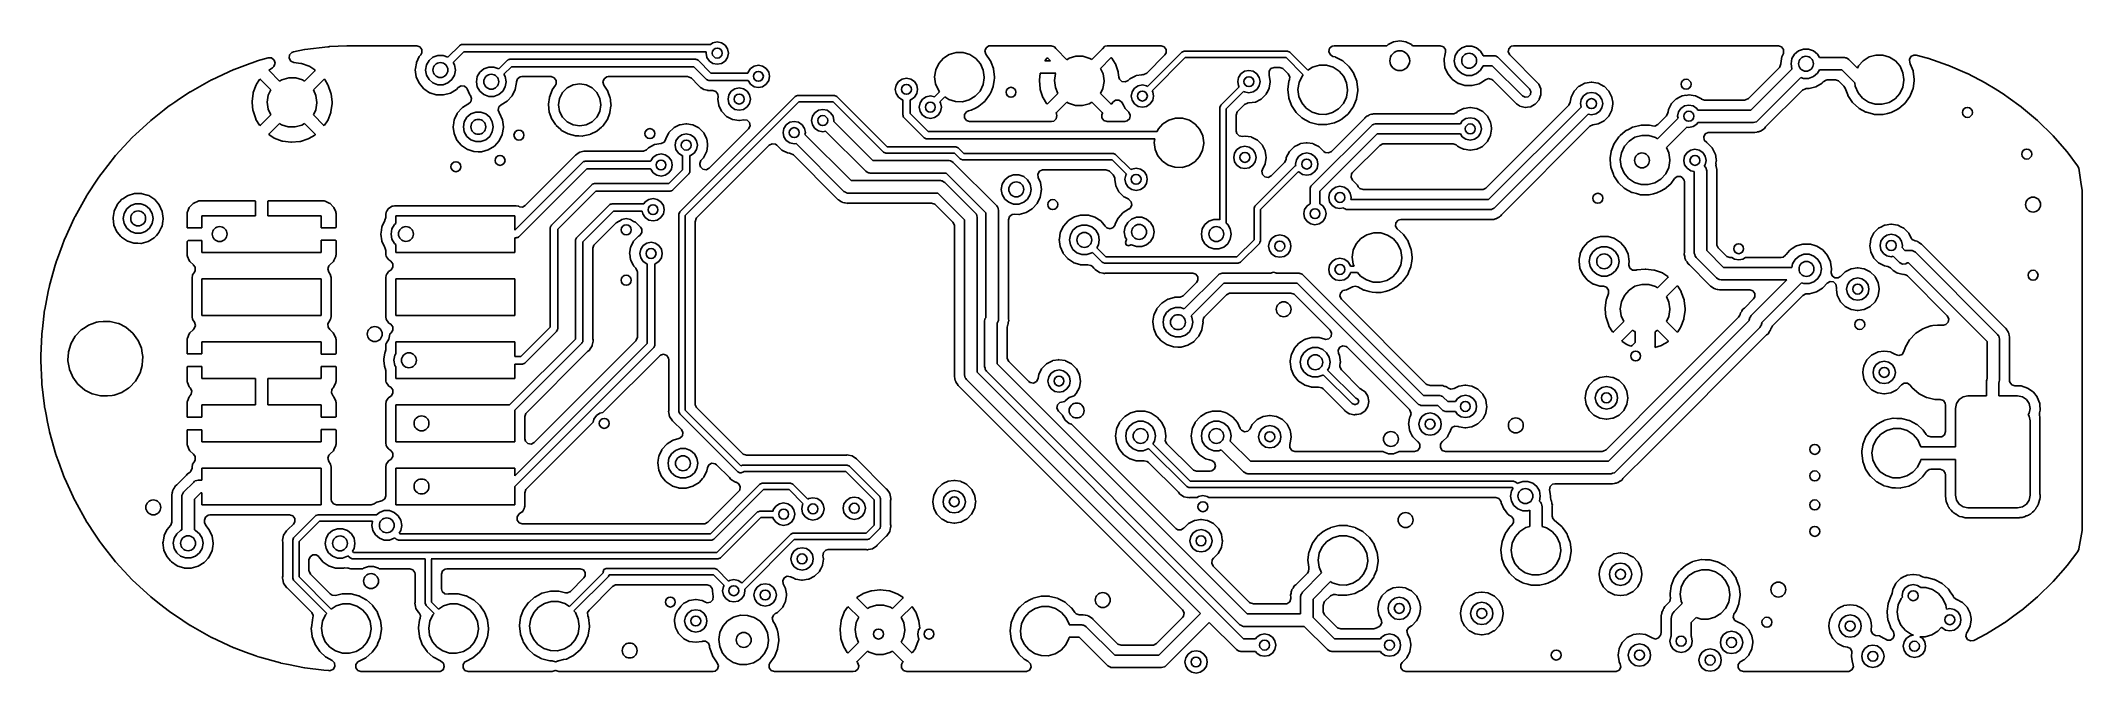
# Model space of a CAD drawing. Extents: x 1.17 to 2.79, y -1.64 to -1.14.
import ezdxf

# ---------------------------------------------------------------- set-up
doc = ezdxf.new("R2010")
doc.units = 0
doc.header["$MEASUREMENT"] = 0
doc.layers.add('BLACK', color=7, linetype='CONTINUOUS')

msp = doc.modelspace()

# ---------------------------------------------------------------- linework, layer by layer
at = {"layer": 'BLACK', "linetype": 'CONTINUOUS'}
for p, q in [((1.36495, -1.15038), (1.36675, -1.14843)), ((1.36675, -1.14843), (1.36801, -1.14797)), ((1.36801, -1.14797), (1.3769, -1.1462)), ((1.3769, -1.1462), (1.37723, -1.14615)), ((1.37723, -1.14615), (1.39541, -1.144)), ((1.39541, -1.144), (1.39623, -1.1439)), ((1.39623, -1.1439), (1.39657, -1.14387)), ((1.39657, -1.14387), (1.41051, -1.14332)), ((1.41051, -1.14332), (1.41452, -1.14317)), ((1.41452, -1.14317), (1.41496, -1.14321)), ((1.41496, -1.14321), (1.41537, -1.14321)), ((1.41537, -1.14321), (1.41584, -1.14332)), ((1.41584, -1.14332), (1.41632, -1.14321)), ((1.41632, -1.14321), (1.41636, -1.14321)), ((1.41636, -1.14321), (1.41722, -1.14311)), ((1.41722, -1.14311), (1.46583, -1.14311)), ((1.46583, -1.14311), (1.46835, -1.14393)), ((1.46835, -1.14393), (1.46991, -1.14608)), ((1.46991, -1.14873), (1.46904, -1.15025)), ((1.46991, -1.14608), (1.46991, -1.14873)), ((1.49059, -1.15224), (1.49991, -1.14291)), ((1.50322, -1.14795), (1.49464, -1.15653)), ((1.49991, -1.14291), (1.50006, -1.14281)), ((1.50006, -1.14281), (1.5001, -1.14274)), ((1.5001, -1.14274), (1.50022, -1.14269)), ((1.50022, -1.14269), (1.50075, -1.14232)), ((1.50075, -1.14232), (1.50139, -1.14227)), ((1.50139, -1.14227), (1.502, -1.14205)), ((1.502, -1.14205), (1.69876, -1.14205)), ((1.69536, -1.14795), (1.50322, -1.14795)), ((1.69515, -1.14899), (1.69536, -1.14795)), ((1.69876, -1.14205), (1.70062, -1.1408)), ((1.70062, -1.1408), (1.70401, -1.14013)), ((1.70401, -1.14013), (1.7074, -1.1408)), ((1.7074, -1.1408), (1.71028, -1.14272)), ((1.71028, -1.14272), (1.7122, -1.1456)), ((1.7122, -1.1456), (1.71287, -1.14899)), ((1.88796, -1.15003), (1.89333, -1.1485)), ((1.89333, -1.1485), (1.89891, -1.14853)), ((1.89891, -1.14853), (1.90426, -1.15013)), ((1.91623, -1.14729), (1.91711, -1.14479)), ((1.91698, -1.14984), (1.91623, -1.14729)), ((1.91711, -1.14479), (1.9193, -1.14329)), ((1.9193, -1.14329), (1.92052, -1.14311)), ((1.92052, -1.14311), (1.96877, -1.14311)), ((1.96877, -1.14311), (1.97129, -1.14393)), ((1.97129, -1.14393), (1.97251, -1.14531)), ((1.97251, -1.14531), (1.97283, -1.14587)), ((1.97283, -1.14587), (1.98114, -1.15418)), ((2.00087, -1.15417), (2.00908, -1.14596)), ((2.00908, -1.14596), (2.00934, -1.14546)), ((2.00934, -1.14546), (2.01121, -1.14358)), ((2.01121, -1.14358), (2.01316, -1.14311)), ((2.01316, -1.14311), (2.05583, -1.14311)), ((2.04514, -1.17532), (2.07223, -1.14823)), ((2.05583, -1.14311), (2.05835, -1.14393)), ((2.05835, -1.14393), (2.05991, -1.14608)), ((2.05991, -1.14873), (2.05886, -1.15044)), ((2.05991, -1.14608), (2.05991, -1.14873)), ((2.07223, -1.14823), (2.074, -1.1475)), ((2.074, -1.1475), (2.156, -1.1475)), ((2.156, -1.1475), (2.15777, -1.14823)), ((2.15777, -1.14823), (2.17204, -1.16251)), ((2.18874, -1.1477), (2.18939, -1.14513)), ((2.18973, -1.15016), (2.18874, -1.1477)), ((2.18939, -1.14513), (2.19142, -1.14342)), ((2.19142, -1.14342), (2.19303, -1.14311)), ((2.19303, -1.14311), (2.23489, -1.14311)), ((2.23489, -1.14311), (2.23574, -1.14226)), ((2.23574, -1.14226), (2.24013, -1.14002)), ((2.24013, -1.14002), (2.245, -1.13925)), ((2.245, -1.13925), (2.24987, -1.14002)), ((2.24987, -1.14002), (2.25426, -1.14226)), ((2.25426, -1.14226), (2.25511, -1.14311)), ((2.25511, -1.14311), (2.27706, -1.14311)), ((2.27706, -1.14311), (2.27959, -1.14393)), ((2.27959, -1.14393), (2.28114, -1.14608)), ((2.28117, -1.14866), (2.28109, -1.1489)), ((2.28114, -1.14608), (2.28117, -1.14866)), ((2.2889, -1.15096), (2.29095, -1.14741)), ((2.29095, -1.14741), (2.29409, -1.14477)), ((2.29409, -1.14477), (2.29795, -1.14337)), ((2.29795, -1.14337), (2.30205, -1.14337)), ((2.30205, -1.14337), (2.30591, -1.14477)), ((2.30591, -1.14477), (2.30905, -1.14741)), ((2.30905, -1.14741), (2.3111, -1.15096)), ((2.33097, -1.14808), (2.33138, -1.14546)), ((2.33217, -1.15044), (2.33097, -1.14808)), ((2.33138, -1.14546), (2.33326, -1.14358)), ((2.33326, -1.14358), (2.33521, -1.14311)), ((2.33521, -1.14311), (2.54518, -1.14311)), ((2.54518, -1.14311), (2.5477, -1.14393)), ((2.5477, -1.14393), (2.54926, -1.14608)), ((2.54926, -1.14873), (2.54907, -1.14923)), ((2.54926, -1.14608), (2.54926, -1.14873)), ((2.55795, -1.14981), (2.56109, -1.14717)), ((2.56109, -1.14717), (2.56495, -1.14577)), ((2.56495, -1.14577), (2.56905, -1.14577)), ((2.56905, -1.14577), (2.57291, -1.14717)), ((2.57291, -1.14717), (2.57605, -1.14981)), ((1.30342, -1.17008), (1.3208, -1.16206)), ((1.3208, -1.16206), (1.32111, -1.16193)), ((1.32111, -1.16193), (1.33388, -1.15722)), ((1.33388, -1.15722), (1.33906, -1.15531)), ((1.33906, -1.15531), (1.33938, -1.15521)), ((1.33938, -1.15521), (1.34814, -1.15274)), ((1.34814, -1.15274), (1.35079, -1.15284)), ((1.34899, -1.1621), (1.34863, -1.16252)), ((1.34863, -1.16252), (1.34883, -1.16287)), ((1.34883, -1.16287), (1.35714, -1.17118)), ((1.35155, -1.16052), (1.34899, -1.1621)), ((1.35079, -1.15284), (1.35287, -1.15448)), ((1.35267, -1.15952), (1.35155, -1.16052)), ((1.35359, -1.15704), (1.35267, -1.15952)), ((1.35287, -1.15448), (1.35359, -1.15704)), ((1.36464, -1.15301), (1.36495, -1.15038)), ((1.36593, -1.15533), (1.36464, -1.15301)), ((1.36834, -1.15644), (1.36593, -1.15533)), ((1.374, -1.15711), (1.36834, -1.15644)), ((1.37446, -1.15722), (1.374, -1.15711)), ((1.38067, -1.15943), (1.37446, -1.15722)), ((1.37687, -1.17117), (1.38508, -1.16296)), ((1.3811, -1.15964), (1.38067, -1.15943)), ((1.38508, -1.16217), (1.3811, -1.15964)), ((1.38534, -1.16245), (1.38508, -1.16217)), ((1.38508, -1.16296), (1.38534, -1.16245)), ((1.46484, -1.16121), (1.46469, -1.16216)), ((1.46469, -1.16216), (1.46543, -1.16775)), ((1.46552, -1.15688), (1.46484, -1.16121)), ((1.46556, -1.15658), (1.46552, -1.15688)), ((1.46569, -1.1563), (1.46556, -1.15658)), ((1.46783, -1.15175), (1.46569, -1.1563)), ((1.46569, -1.1563), (1.46569, -1.1563)), ((1.46796, -1.15147), (1.46783, -1.15175)), ((1.46783, -1.15175), (1.46783, -1.15175)), ((1.46904, -1.15025), (1.46796, -1.15147)), ((1.47279, -1.1624), (1.4735, -1.15836)), ((1.4735, -1.16644), (1.47279, -1.1624)), ((1.4735, -1.15836), (1.47555, -1.15481)), ((1.47555, -1.15481), (1.47869, -1.15217)), ((1.47869, -1.15217), (1.48255, -1.15077)), ((1.48255, -1.15077), (1.48665, -1.15077)), ((1.48665, -1.15077), (1.49051, -1.15217)), ((1.49051, -1.15217), (1.49059, -1.15224)), ((1.49464, -1.15653), (1.4957, -1.15836)), ((1.4957, -1.15836), (1.49641, -1.1624)), ((1.49641, -1.1624), (1.4957, -1.16644)), ((1.51378, -1.1676), (1.51583, -1.16405)), ((1.51583, -1.16405), (1.51898, -1.16141)), ((1.51898, -1.16141), (1.52283, -1.16001)), ((1.52283, -1.16001), (1.52693, -1.16001)), ((1.52693, -1.16001), (1.53079, -1.16141)), ((1.53079, -1.16141), (1.53087, -1.16148)), ((1.53087, -1.16148), (1.53764, -1.1547)), ((1.54095, -1.15974), (1.53493, -1.16577)), ((1.53764, -1.1547), (1.53779, -1.1546)), ((1.53779, -1.1546), (1.53783, -1.15453)), ((1.53783, -1.15453), (1.53795, -1.15449)), ((1.53795, -1.15449), (1.53848, -1.15412)), ((1.53848, -1.15412), (1.53912, -1.15406)), ((1.53912, -1.15406), (1.53973, -1.15384)), ((1.53973, -1.15384), (1.68679, -1.15384)), ((1.68557, -1.15974), (1.54095, -1.15974)), ((1.69561, -1.16978), (1.68557, -1.15974)), ((1.68679, -1.15384), (1.68697, -1.15387)), ((1.68697, -1.15387), (1.68705, -1.15385)), ((1.68705, -1.15385), (1.68717, -1.15391)), ((1.68717, -1.15391), (1.6878, -1.15402)), ((1.6878, -1.15402), (1.6883, -1.15443)), ((1.6883, -1.15443), (1.68888, -1.1547)), ((1.68888, -1.1547), (1.69892, -1.16474)), ((1.69583, -1.15238), (1.69515, -1.14899)), ((1.69775, -1.15525), (1.69583, -1.15238)), ((1.70062, -1.15717), (1.69775, -1.15525)), ((1.69892, -1.16474), (1.72829, -1.16474)), ((1.70401, -1.15784), (1.70062, -1.15717)), ((1.7074, -1.15717), (1.70401, -1.15784)), ((1.71028, -1.15525), (1.7074, -1.15717)), ((1.7122, -1.15238), (1.71028, -1.15525)), ((1.71287, -1.14899), (1.7122, -1.15238)), ((1.72829, -1.16474), (1.72844, -1.16399)), ((1.72844, -1.16399), (1.73036, -1.16112)), ((1.73036, -1.16112), (1.73323, -1.1592)), ((1.73323, -1.1592), (1.73662, -1.15852)), ((1.73662, -1.15852), (1.74001, -1.1592)), ((1.74001, -1.1592), (1.74289, -1.16112)), ((1.74289, -1.16112), (1.74481, -1.16399)), ((1.74481, -1.16399), (1.74548, -1.16738)), ((1.87632, -1.16776), (1.87718, -1.16224)), ((1.87718, -1.16224), (1.87955, -1.15719)), ((1.87955, -1.15719), (1.88324, -1.15301)), ((1.88324, -1.15301), (1.88796, -1.15003)), ((1.90426, -1.15013), (1.90894, -1.15317)), ((1.90894, -1.15317), (1.91258, -1.15739)), ((1.91258, -1.15739), (1.91489, -1.16248)), ((1.91489, -1.16248), (1.91569, -1.168)), ((1.92047, -1.15492), (1.91698, -1.14984)), ((1.92062, -1.15513), (1.92047, -1.15492)), ((1.92047, -1.15492), (1.92047, -1.15492)), ((1.92113, -1.15648), (1.92062, -1.15513)), ((1.92289, -1.16113), (1.92113, -1.15648)), ((1.92298, -1.16137), (1.92289, -1.16113)), ((1.92289, -1.16113), (1.92289, -1.16113)), ((1.92378, -1.168), (1.92298, -1.16137)), ((1.96002, -1.16492), (1.95934, -1.17032)), ((1.97233, -1.16492), (1.96002, -1.16492)), ((1.96518, -1.15292), (1.96379, -1.15508)), ((1.96379, -1.15508), (1.96812, -1.15508)), ((1.96546, -1.15267), (1.96518, -1.15292)), ((1.96597, -1.15293), (1.96546, -1.15267)), ((1.96812, -1.15508), (1.96597, -1.15293)), ((1.97218, -1.16524), (1.97233, -1.16492)), ((1.98114, -1.15418), (1.98296, -1.15303)), ((1.98296, -1.15303), (1.98833, -1.1515)), ((1.98833, -1.1515), (1.99391, -1.15153)), ((1.99391, -1.15153), (1.99926, -1.15313)), ((1.99926, -1.15313), (2.00087, -1.15417)), ((2.01612, -1.15284), (2.00789, -1.16107)), ((2.00789, -1.16107), (2.00989, -1.16548)), ((2.01647, -1.15264), (2.01612, -1.15284)), ((2.01689, -1.153), (2.01647, -1.15264)), ((2.01946, -1.1571), (2.01689, -1.153)), ((2.01966, -1.15753), (2.01946, -1.1571)), ((2.02183, -1.16375), (2.01966, -1.15753)), ((2.02193, -1.16422), (2.02183, -1.16375)), ((2.02237, -1.16809), (2.02193, -1.16422)), ((2.04447, -1.16484), (2.0421, -1.16604)), ((2.05886, -1.15044), (2.04447, -1.16484)), ((2.07504, -1.1525), (2.04868, -1.17886)), ((2.15496, -1.1525), (2.07504, -1.1525)), ((2.11914, -1.16533), (2.12201, -1.16341)), ((2.12201, -1.16341), (2.1254, -1.16274)), ((2.1254, -1.16274), (2.12879, -1.16341)), ((2.12879, -1.16341), (2.13167, -1.16533)), ((2.14136, -1.16336), (2.14292, -1.16121)), ((2.14136, -1.16601), (2.14136, -1.16336)), ((2.14292, -1.16121), (2.14545, -1.16039)), ((2.14545, -1.16039), (2.14992, -1.16039)), ((2.14992, -1.16039), (2.15244, -1.16121)), ((2.15244, -1.16121), (2.15295, -1.16165)), ((2.15295, -1.16165), (2.1566, -1.1653)), ((2.16854, -1.16607), (2.15496, -1.1525)), ((2.17204, -1.16251), (2.17596, -1.16003)), ((2.17596, -1.16003), (2.18133, -1.1585)), ((2.18133, -1.1585), (2.18691, -1.15853)), ((2.18691, -1.15853), (2.19226, -1.16013)), ((2.19198, -1.15157), (2.18973, -1.15016)), ((2.19371, -1.152), (2.19198, -1.15157)), ((2.19226, -1.16013), (2.19694, -1.16317)), ((2.19396, -1.15206), (2.19371, -1.152)), ((2.19371, -1.152), (2.19371, -1.152)), ((2.19986, -1.15519), (2.19396, -1.15206)), ((2.19694, -1.16317), (2.20058, -1.16739)), ((2.20005, -1.15536), (2.19986, -1.15519)), ((2.20465, -1.15946), (2.20005, -1.15536)), ((2.20005, -1.15536), (2.20005, -1.15536)), ((2.20484, -1.15963), (2.20465, -1.15946)), ((2.20465, -1.15946), (2.20465, -1.15946)), ((2.20499, -1.15984), (2.20484, -1.15963)), ((2.20642, -1.16193), (2.20499, -1.15984)), ((2.20499, -1.15984), (2.20499, -1.15984)), ((2.20862, -1.16513), (2.20642, -1.16193)), ((2.28032, -1.15328), (2.28009, -1.15476)), ((2.28009, -1.15476), (2.28083, -1.16035)), ((2.28064, -1.15125), (2.28032, -1.15328)), ((2.28096, -1.14918), (2.28064, -1.15125)), ((2.28083, -1.16035), (2.2831, -1.16552)), ((2.28109, -1.1489), (2.28096, -1.14918)), ((2.28819, -1.155), (2.2889, -1.15096)), ((2.2889, -1.15904), (2.28819, -1.155)), ((2.29095, -1.16259), (2.2889, -1.15904)), ((2.29409, -1.16523), (2.29095, -1.16259)), ((2.30905, -1.16259), (2.30591, -1.16523)), ((2.3111, -1.15904), (2.30905, -1.16259)), ((2.3111, -1.15096), (2.31112, -1.15106)), ((2.31112, -1.15894), (2.3111, -1.15904)), ((2.31112, -1.15106), (2.32, -1.15106)), ((2.31837, -1.15894), (2.31112, -1.15894)), ((2.34222, -1.18278), (2.31837, -1.15894)), ((2.32, -1.15106), (2.3203, -1.15116)), ((2.3203, -1.15116), (2.32062, -1.15111)), ((2.32062, -1.15111), (2.32144, -1.15153)), ((2.32144, -1.15153), (2.32231, -1.15181)), ((2.32231, -1.15181), (2.3225, -1.15207)), ((2.3225, -1.15207), (2.32278, -1.15222)), ((2.32278, -1.15222), (2.34778, -1.17722)), ((2.35484, -1.17311), (2.33217, -1.15044)), ((2.54588, -1.1604), (2.52135, -1.18493)), ((2.52336, -1.19408), (2.55594, -1.1615)), ((2.54628, -1.15993), (2.54588, -1.1604)), ((2.54713, -1.15743), (2.54628, -1.15993)), ((2.54796, -1.15158), (2.54709, -1.15716)), ((2.54709, -1.15716), (2.54713, -1.15743)), ((2.54809, -1.1513), (2.54796, -1.15158)), ((2.54907, -1.14923), (2.54809, -1.1513)), ((2.54809, -1.1513), (2.54809, -1.1513)), ((2.55519, -1.1574), (2.5559, -1.15336)), ((2.5559, -1.16144), (2.55519, -1.1574)), ((2.5559, -1.15336), (2.55795, -1.14981)), ((2.55594, -1.1615), (2.5559, -1.16144)), ((2.57605, -1.16499), (2.57291, -1.16763)), ((2.57605, -1.14981), (2.57759, -1.15248)), ((2.57759, -1.16232), (2.57605, -1.16499)), ((2.57759, -1.15248), (2.5974, -1.15248)), ((2.59536, -1.16232), (2.57759, -1.16232)), ((2.6057, -1.17265), (2.59536, -1.16232)), ((2.5974, -1.15248), (2.59827, -1.1526)), ((2.59827, -1.1526), (2.59845, -1.15259)), ((2.59845, -1.15259), (2.59855, -1.15264)), ((2.59855, -1.15264), (2.5988, -1.15268)), ((2.5988, -1.15268), (2.59982, -1.15334)), ((2.59982, -1.15334), (2.60088, -1.15392)), ((2.60088, -1.15392), (2.60778, -1.16082)), ((2.60778, -1.16082), (2.60855, -1.15919)), ((2.60855, -1.15919), (2.61224, -1.15501)), ((2.61224, -1.15501), (2.61696, -1.15203)), ((2.61696, -1.15203), (2.62233, -1.1505)), ((2.62233, -1.1505), (2.62791, -1.15053)), ((2.62791, -1.15053), (2.63326, -1.15213)), ((2.63326, -1.15213), (2.63794, -1.15517)), ((2.63794, -1.15517), (2.64158, -1.15939)), ((2.64158, -1.15939), (2.64389, -1.16448)), ((2.64389, -1.16448), (2.64469, -1.17)), ((2.64893, -1.1541), (2.65011, -1.15173)), ((2.64937, -1.15672), (2.64893, -1.1541)), ((2.64947, -1.15692), (2.64937, -1.15672)), ((2.64962, -1.15713), (2.64947, -1.15692)), ((2.64971, -1.15737), (2.64962, -1.15713)), ((2.65189, -1.16313), (2.64971, -1.15737)), ((2.64971, -1.15737), (2.64971, -1.15737)), ((2.65011, -1.15173), (2.65246, -1.1505)), ((2.65198, -1.16337), (2.65189, -1.16313)), ((2.65189, -1.16313), (2.65189, -1.16313)), ((2.65278, -1.17), (2.65198, -1.16337)), ((2.65246, -1.1505), (2.65427, -1.15058)), ((2.65427, -1.15058), (2.66328, -1.15296)), ((2.66328, -1.15296), (2.66358, -1.15306)), ((2.66358, -1.15306), (2.67167, -1.15585)), ((2.67167, -1.15585), (2.67922, -1.15845)), ((2.67922, -1.15845), (2.67951, -1.15857)), ((2.67951, -1.15857), (2.69471, -1.1651)), ((1.27787, -1.18528), (1.28613, -1.17975)), ((1.28613, -1.17975), (1.28642, -1.17958)), ((1.28642, -1.17958), (1.30312, -1.17023)), ((1.30312, -1.17023), (1.30342, -1.17008)), ((1.33616, -1.18079), (1.33534, -1.18732)), ((1.33628, -1.18032), (1.33616, -1.18079)), ((1.33853, -1.17413), (1.33628, -1.18032)), ((1.33874, -1.17371), (1.33853, -1.17413)), ((1.34118, -1.16992), (1.33874, -1.17371)), ((1.34146, -1.16967), (1.34118, -1.16992)), ((1.34197, -1.16993), (1.34146, -1.16967)), ((1.35013, -1.17809), (1.34197, -1.16993)), ((1.34818, -1.18224), (1.35013, -1.17809)), ((1.35714, -1.17118), (1.35896, -1.17003)), ((1.35896, -1.17003), (1.36433, -1.1685)), ((1.36433, -1.1685), (1.36991, -1.16853)), ((1.36991, -1.16853), (1.37526, -1.17013)), ((1.37526, -1.17013), (1.37687, -1.17117)), ((1.39212, -1.16984), (1.38389, -1.17807)), ((1.38389, -1.17807), (1.38589, -1.18248)), ((1.39247, -1.16964), (1.39212, -1.16984)), ((1.39289, -1.17), (1.39247, -1.16964)), ((1.39546, -1.1741), (1.39289, -1.17)), ((1.39566, -1.17453), (1.39546, -1.1741)), ((1.39783, -1.18075), (1.39566, -1.17453)), ((1.39793, -1.18122), (1.39783, -1.18075)), ((1.46543, -1.16775), (1.4677, -1.17292)), ((1.4677, -1.17292), (1.4679, -1.17315)), ((1.4679, -1.17315), (1.4679, -1.17315)), ((1.4679, -1.17315), (1.47113, -1.17701)), ((1.47113, -1.17701), (1.47133, -1.17724)), ((1.47133, -1.17724), (1.47603, -1.18037)), ((1.47555, -1.16999), (1.4735, -1.16644)), ((1.47869, -1.17263), (1.47555, -1.16999)), ((1.47603, -1.18037), (1.47632, -1.18046)), ((1.47632, -1.18046), (1.48113, -1.18196)), ((1.48255, -1.17403), (1.47869, -1.17263)), ((1.48665, -1.17403), (1.48255, -1.17403)), ((1.49051, -1.17263), (1.48665, -1.17403)), ((1.48706, -1.18215), (1.49251, -1.18067)), ((1.49365, -1.16999), (1.49051, -1.17263)), ((1.49251, -1.18067), (1.49732, -1.17772)), ((1.4957, -1.16644), (1.49365, -1.16999)), ((1.49732, -1.17772), (1.49873, -1.17615)), ((1.49873, -1.17615), (1.50104, -1.17483)), ((1.50104, -1.17483), (1.50367, -1.17511)), ((1.50367, -1.17511), (1.50564, -1.17689)), ((1.50564, -1.17689), (1.50584, -1.1773)), ((1.50584, -1.1773), (1.50798, -1.18216)), ((1.51307, -1.17164), (1.51378, -1.1676)), ((1.51378, -1.17568), (1.51307, -1.17164)), ((1.51583, -1.17923), (1.51378, -1.17568)), ((1.51898, -1.18187), (1.51583, -1.17923)), ((1.53393, -1.17923), (1.53079, -1.18187)), ((1.53598, -1.17568), (1.53393, -1.17923)), ((1.53493, -1.16577), (1.53598, -1.1676)), ((1.53598, -1.1676), (1.53669, -1.17164)), ((1.53669, -1.17164), (1.53598, -1.17568)), ((1.54139, -1.18277), (1.54385, -1.17769)), ((1.54385, -1.17769), (1.54452, -1.17371)), ((1.54452, -1.17371), (1.54476, -1.17229)), ((1.54476, -1.17229), (1.54478, -1.17212)), ((1.54476, -1.17229), (1.54476, -1.17229)), ((1.54478, -1.17212), (1.54479, -1.17196)), ((1.54479, -1.17188), (1.5448, -1.17185)), ((1.54479, -1.17196), (1.54479, -1.17188)), ((1.54479, -1.17196), (1.54479, -1.17196)), ((1.5448, -1.17185), (1.5448, -1.17179)), ((1.5448, -1.17179), (1.54481, -1.17179)), ((1.54481, -1.17179), (1.54564, -1.16937)), ((1.54564, -1.16937), (1.5478, -1.16783)), ((1.5478, -1.16783), (1.54908, -1.16764)), ((1.54908, -1.16764), (1.57235, -1.16764)), ((1.57314, -1.17828), (1.57097, -1.18383)), ((1.57235, -1.16764), (1.57488, -1.16846)), ((1.57329, -1.17807), (1.57314, -1.17828)), ((1.57586, -1.1744), (1.57329, -1.17807)), ((1.57329, -1.17807), (1.57329, -1.17807)), ((1.57488, -1.16846), (1.57643, -1.1706)), ((1.57643, -1.17326), (1.57586, -1.1744)), ((1.57643, -1.1706), (1.57643, -1.17326)), ((1.57909, -1.18483), (1.58146, -1.18016)), ((1.58146, -1.18016), (1.58516, -1.17646)), ((1.58516, -1.17646), (1.58983, -1.17409)), ((1.58983, -1.17409), (1.595, -1.17327)), ((1.595, -1.17327), (1.60017, -1.17409)), ((1.60017, -1.17409), (1.60484, -1.17646)), ((1.60484, -1.17646), (1.60854, -1.18016)), ((1.60854, -1.18016), (1.61091, -1.18483)), ((1.61338, -1.17182), (1.61427, -1.16932)), ((1.61413, -1.17436), (1.61338, -1.17182)), ((1.61684, -1.17829), (1.61413, -1.17436)), ((1.61427, -1.16932), (1.61645, -1.16782)), ((1.61645, -1.16782), (1.61767, -1.16764)), ((1.61698, -1.17851), (1.61684, -1.17829)), ((1.61684, -1.17829), (1.61684, -1.17829)), ((1.61731, -1.17936), (1.61698, -1.17851)), ((1.619, -1.18384), (1.61731, -1.17936)), ((1.61767, -1.16764), (1.68052, -1.16764)), ((1.68052, -1.16764), (1.68304, -1.16846)), ((1.68304, -1.16846), (1.68356, -1.1689)), ((1.68356, -1.1689), (1.68897, -1.17431)), ((1.68897, -1.17431), (1.6895, -1.17496)), ((1.6895, -1.17496), (1.68988, -1.17551)), ((1.68988, -1.17551), (1.69023, -1.17575)), ((1.69023, -1.17575), (1.69078, -1.17612)), ((1.69078, -1.17612), (1.69078, -1.17612)), ((1.69078, -1.17612), (1.69078, -1.17612)), ((1.69078, -1.17612), (1.69078, -1.17612)), ((1.69078, -1.17612), (1.69136, -1.17651)), ((1.69136, -1.17651), (1.69181, -1.17681)), ((1.69181, -1.17681), (1.69181, -1.17681)), ((1.69181, -1.17681), (1.69286, -1.17751)), ((1.69286, -1.17751), (1.69346, -1.17791)), ((1.69346, -1.17791), (1.69612, -1.17844)), ((1.69619, -1.17006), (1.69561, -1.16978)), ((1.69612, -1.17844), (1.69663, -1.17854)), ((1.69668, -1.17047), (1.69619, -1.17006)), ((1.69663, -1.17854), (1.69663, -1.17854)), ((1.69663, -1.17854), (1.69663, -1.17854)), ((1.69663, -1.17854), (1.69728, -1.17867)), ((1.69732, -1.17058), (1.69668, -1.17047)), ((1.69728, -1.17867), (1.69728, -1.17867)), ((1.69728, -1.17867), (1.69769, -1.17875)), ((1.69744, -1.17064), (1.69732, -1.17058)), ((1.69751, -1.17062), (1.69744, -1.17064)), ((1.69769, -1.17065), (1.69751, -1.17062)), ((1.72842, -1.17065), (1.69769, -1.17065)), ((1.69769, -1.17875), (1.69811, -1.17867)), ((1.69811, -1.17867), (1.69835, -1.17862)), ((1.69811, -1.17867), (1.69811, -1.17867)), ((1.69835, -1.17862), (1.69919, -1.17854)), ((1.69919, -1.17854), (1.7005, -1.17854)), ((1.7005, -1.17854), (1.70302, -1.17936)), ((1.70302, -1.17936), (1.70458, -1.18151)), ((1.71321, -1.18202), (1.71513, -1.17915)), ((1.71513, -1.17915), (1.718, -1.17723)), ((1.718, -1.17723), (1.72139, -1.17655)), ((1.72139, -1.17655), (1.72478, -1.17723)), ((1.72478, -1.17723), (1.72766, -1.17915)), ((1.72766, -1.17915), (1.72958, -1.18202)), ((1.72844, -1.17077), (1.72842, -1.17065)), ((1.73036, -1.17365), (1.72844, -1.17077)), ((1.73323, -1.17557), (1.73036, -1.17365)), ((1.73662, -1.17624), (1.73323, -1.17557)), ((1.74001, -1.17557), (1.73662, -1.17624)), ((1.74289, -1.17365), (1.74001, -1.17557)), ((1.74481, -1.17077), (1.74289, -1.17365)), ((1.74548, -1.16738), (1.74481, -1.17077)), ((1.84514, -1.1777), (1.84582, -1.17431)), ((1.84582, -1.18109), (1.84514, -1.1777)), ((1.84582, -1.17431), (1.84774, -1.17143)), ((1.84774, -1.18396), (1.84582, -1.18109)), ((1.84774, -1.17143), (1.85061, -1.16951)), ((1.85061, -1.16951), (1.854, -1.16884)), ((1.854, -1.16884), (1.85739, -1.16951)), ((1.85739, -1.16951), (1.86026, -1.17143)), ((1.86026, -1.17143), (1.86218, -1.17431)), ((1.86218, -1.18109), (1.86026, -1.18396)), ((1.86218, -1.17431), (1.86286, -1.1777)), ((1.86286, -1.1777), (1.86218, -1.18109)), ((1.87622, -1.18361), (1.88026, -1.17956)), ((1.87704, -1.17329), (1.87632, -1.16776)), ((1.87929, -1.1784), (1.87704, -1.17329)), ((1.88026, -1.17956), (1.87929, -1.1784)), ((1.91232, -1.17901), (1.90857, -1.18315)), ((1.91475, -1.17398), (1.91232, -1.17901)), ((1.91568, -1.16848), (1.91475, -1.17398)), ((1.91569, -1.168), (1.91568, -1.16848)), ((1.92034, -1.18138), (1.92107, -1.17958)), ((1.92107, -1.17958), (1.92274, -1.17543)), ((1.92274, -1.17543), (1.92283, -1.17519)), ((1.92274, -1.17543), (1.92274, -1.17543)), ((1.92283, -1.17519), (1.92346, -1.1708)), ((1.92346, -1.1708), (1.92378, -1.16858)), ((1.92378, -1.16858), (1.92378, -1.168)), ((1.95934, -1.17032), (1.95933, -1.1708)), ((1.95933, -1.1708), (1.95997, -1.17735)), ((1.95997, -1.17735), (1.96007, -1.17782)), ((1.96007, -1.17782), (1.96215, -1.18407)), ((1.96586, -1.18918), (1.97409, -1.18095)), ((1.97132, -1.17076), (1.97218, -1.16524)), ((1.97204, -1.17629), (1.97132, -1.17076)), ((1.97409, -1.18095), (1.97204, -1.17629)), ((2.00975, -1.17698), (2.00786, -1.1809)), ((2.00786, -1.1809), (2.01602, -1.18906)), ((2.01068, -1.17148), (2.00975, -1.17698)), ((2.00989, -1.16548), (2.01069, -1.171)), ((2.01069, -1.171), (2.01068, -1.17148)), ((2.02281, -1.16956), (2.02237, -1.16809)), ((2.02468, -1.17143), (2.02281, -1.16956)), ((2.0273, -1.17185), (2.02468, -1.17143)), ((2.02967, -1.17064), (2.0273, -1.17185)), ((2.03103, -1.16928), (2.02967, -1.17064)), ((2.03161, -1.16898), (2.03103, -1.16928)), ((2.03267, -1.16844), (2.03161, -1.16898)), ((2.03214, -1.183), (2.03282, -1.17961)), ((2.03576, -1.16687), (2.03267, -1.16844)), ((2.03282, -1.17961), (2.03474, -1.17674)), ((2.03474, -1.17674), (2.03761, -1.17482)), ((2.03609, -1.16682), (2.03576, -1.16687)), ((2.04067, -1.16609), (2.03609, -1.16682)), ((2.03609, -1.16682), (2.03609, -1.16682)), ((2.03761, -1.17482), (2.041, -1.17414)), ((2.041, -1.16604), (2.04067, -1.16609)), ((2.04133, -1.16609), (2.041, -1.16604)), ((2.041, -1.17414), (2.04439, -1.17482)), ((2.04143, -1.16609), (2.04133, -1.16609)), ((2.0421, -1.16604), (2.04143, -1.16609)), ((2.04439, -1.17482), (2.04514, -1.17532)), ((2.04868, -1.17886), (2.04918, -1.17961)), ((2.04918, -1.17961), (2.04986, -1.183)), ((2.10323, -1.19023), (2.11772, -1.17574)), ((2.12126, -1.17928), (2.1075, -1.19304)), ((2.11654, -1.1716), (2.11722, -1.16821)), ((2.11722, -1.17499), (2.11654, -1.1716)), ((2.11722, -1.16821), (2.11914, -1.16533)), ((2.11772, -1.17574), (2.11722, -1.17499)), ((2.12201, -1.17978), (2.12126, -1.17928)), ((2.1254, -1.18046), (2.12201, -1.17978)), ((2.12879, -1.17978), (2.1254, -1.18046)), ((2.13167, -1.17786), (2.12879, -1.17978)), ((2.13167, -1.16533), (2.13359, -1.16821)), ((2.13359, -1.17499), (2.13167, -1.17786)), ((2.13359, -1.16821), (2.13426, -1.1716)), ((2.13426, -1.1716), (2.13359, -1.17499)), ((2.13912, -1.18157), (2.13976, -1.18032)), ((2.13976, -1.18032), (2.13982, -1.1802)), ((2.13982, -1.1802), (2.14153, -1.17684)), ((2.14138, -1.16606), (2.14136, -1.16601)), ((2.14153, -1.16636), (2.14138, -1.16606)), ((2.14236, -1.1716), (2.14153, -1.16636)), ((2.14153, -1.17684), (2.14159, -1.17651)), ((2.14159, -1.17651), (2.14231, -1.17193)), ((2.14159, -1.17651), (2.14159, -1.17651)), ((2.14231, -1.17193), (2.14236, -1.1716)), ((2.15625, -1.17745), (2.15622, -1.17771)), ((2.15622, -1.17771), (2.15695, -1.18434)), ((2.15706, -1.17135), (2.15625, -1.17745)), ((2.1566, -1.1653), (2.1578, -1.16766)), ((2.15709, -1.17109), (2.15706, -1.17135)), ((2.15706, -1.17135), (2.15706, -1.17135)), ((2.15723, -1.17075), (2.15709, -1.17109)), ((2.15749, -1.17008), (2.15723, -1.17075)), ((2.15756, -1.16989), (2.15749, -1.17008)), ((2.1578, -1.16766), (2.15756, -1.16989)), ((2.16432, -1.17776), (2.16518, -1.17224)), ((2.16504, -1.18329), (2.16432, -1.17776)), ((2.16518, -1.17224), (2.16755, -1.16719)), ((2.16755, -1.16719), (2.16854, -1.16607)), ((2.20058, -1.16739), (2.20289, -1.17248)), ((2.20368, -1.17848), (2.20275, -1.18398)), ((2.20289, -1.17248), (2.20369, -1.178)), ((2.20369, -1.178), (2.20368, -1.17848)), ((2.20871, -1.16537), (2.20862, -1.16513)), ((2.21089, -1.17113), (2.20871, -1.16537)), ((2.21083, -1.18519), (2.21178, -1.17858)), ((2.21098, -1.17137), (2.21089, -1.17113)), ((2.21089, -1.17113), (2.21089, -1.17113)), ((2.21178, -1.178), (2.21098, -1.17137)), ((2.21178, -1.17814), (2.21178, -1.178)), ((2.21178, -1.17828), (2.21178, -1.17814)), ((2.21178, -1.17814), (2.21178, -1.17814)), ((2.21178, -1.17858), (2.21178, -1.17828)), ((2.2831, -1.16552), (2.2833, -1.16575)), ((2.2833, -1.16575), (2.2833, -1.16575)), ((2.2833, -1.16575), (2.28646, -1.16952)), ((2.28646, -1.16952), (2.28673, -1.16984)), ((2.28673, -1.16984), (2.29143, -1.17297)), ((2.29143, -1.17297), (2.29172, -1.17306)), ((2.29172, -1.17306), (2.29653, -1.17456)), ((2.29795, -1.16663), (2.29409, -1.16523)), ((2.29653, -1.17456), (2.29653, -1.17456)), ((2.29653, -1.17456), (2.29682, -1.17465)), ((2.29682, -1.17465), (2.29987, -1.17471)), ((2.30205, -1.16663), (2.29795, -1.16663)), ((2.29987, -1.17471), (2.30216, -1.17475)), ((2.30591, -1.16523), (2.30205, -1.16663)), ((2.30216, -1.17475), (2.30216, -1.17475)), ((2.30216, -1.17475), (2.30246, -1.17475)), ((2.30246, -1.17475), (2.30791, -1.17327)), ((2.30791, -1.17327), (2.31058, -1.17163)), ((2.31058, -1.17163), (2.31246, -1.17048)), ((2.31246, -1.17048), (2.31272, -1.17032)), ((2.31246, -1.17048), (2.31246, -1.17048)), ((2.31272, -1.17032), (2.3129, -1.17012)), ((2.3129, -1.17012), (2.31535, -1.16914)), ((2.31535, -1.16914), (2.31792, -1.1698)), ((2.31792, -1.1698), (2.31866, -1.17039)), ((2.31866, -1.17039), (2.33741, -1.18914)), ((2.34778, -1.17722), (2.34889, -1.17938)), ((2.34889, -1.17938), (2.34851, -1.18179)), ((2.355, -1.1733), (2.35484, -1.17311)), ((2.35512, -1.17358), (2.355, -1.1733)), ((2.35591, -1.17543), (2.35512, -1.17358)), ((2.35512, -1.17358), (2.35512, -1.17358)), ((2.35674, -1.17735), (2.35591, -1.17543)), ((2.35676, -1.17775), (2.35674, -1.17735)), ((2.3568, -1.17897), (2.35676, -1.17775)), ((2.35676, -1.17775), (2.35676, -1.17775)), ((2.35691, -1.18176), (2.3568, -1.17897)), ((2.38328, -1.17903), (2.38087, -1.18376)), ((2.38703, -1.17528), (2.38328, -1.17903)), ((2.38745, -1.17506), (2.38703, -1.17528)), ((2.38876, -1.1744), (2.38745, -1.17506)), ((2.39176, -1.17287), (2.38876, -1.1744)), ((2.39074, -1.18274), (2.39361, -1.18082)), ((2.39209, -1.17282), (2.39176, -1.17287)), ((2.39667, -1.17209), (2.39209, -1.17282)), ((2.39209, -1.17282), (2.39209, -1.17282)), ((2.39361, -1.18082), (2.397, -1.18014)), ((2.397, -1.17204), (2.39667, -1.17209)), ((2.39733, -1.17209), (2.397, -1.17204)), ((2.397, -1.18014), (2.40039, -1.18082)), ((2.40191, -1.17282), (2.39733, -1.17209)), ((2.40039, -1.18082), (2.40326, -1.18274)), ((2.40224, -1.17287), (2.40191, -1.17282)), ((2.40191, -1.17282), (2.40191, -1.17282)), ((2.40524, -1.1744), (2.40224, -1.17287)), ((2.40655, -1.17506), (2.40524, -1.1744)), ((2.40697, -1.17528), (2.40655, -1.17506)), ((2.41072, -1.17903), (2.40697, -1.17528)), ((2.41313, -1.18376), (2.41072, -1.17903)), ((2.56303, -1.16833), (2.52888, -1.20248)), ((2.53499, -1.20753), (2.56415, -1.17837)), ((2.56495, -1.16903), (2.56303, -1.16833)), ((2.56415, -1.17837), (2.56652, -1.17717)), ((2.56905, -1.16903), (2.56495, -1.16903)), ((2.56652, -1.17717), (2.56727, -1.17711)), ((2.56727, -1.17711), (2.56916, -1.17715)), ((2.57291, -1.16763), (2.56905, -1.16903)), ((2.56916, -1.17715), (2.56916, -1.17715)), ((2.56916, -1.17715), (2.56946, -1.17715)), ((2.56946, -1.17715), (2.57491, -1.17567)), ((2.57491, -1.17567), (2.57972, -1.17272)), ((2.57972, -1.17272), (2.57992, -1.17249)), ((2.57992, -1.17249), (2.5807, -1.17163)), ((2.57992, -1.17249), (2.57992, -1.17249)), ((2.5807, -1.17163), (2.583, -1.17031)), ((2.583, -1.17031), (2.58388, -1.17021)), ((2.58388, -1.17021), (2.59031, -1.17021)), ((2.59031, -1.17021), (2.59284, -1.17103)), ((2.59284, -1.17103), (2.59335, -1.17147)), ((2.59335, -1.17147), (2.59713, -1.17525)), ((2.59713, -1.17525), (2.59812, -1.17681)), ((2.59812, -1.17681), (2.60004, -1.18204)), ((2.60604, -1.17529), (2.6057, -1.17265)), ((2.60829, -1.1804), (2.60604, -1.17529)), ((2.61188, -1.18467), (2.60829, -1.1804)), ((2.64132, -1.18101), (2.63757, -1.18515)), ((2.64375, -1.17598), (2.64132, -1.18101)), ((2.64468, -1.17048), (2.64375, -1.17598)), ((2.64469, -1.17), (2.64468, -1.17048)), ((2.64959, -1.18277), (2.65174, -1.17743)), ((2.65174, -1.17743), (2.65183, -1.17719)), ((2.65174, -1.17743), (2.65174, -1.17743)), ((2.65183, -1.17719), (2.65278, -1.17058)), ((2.65278, -1.17014), (2.65278, -1.17)), ((2.65278, -1.17021), (2.65278, -1.17014)), ((2.65278, -1.17014), (2.65278, -1.17014)), ((2.65278, -1.17058), (2.65278, -1.17021)), ((2.69471, -1.1651), (2.695, -1.16524)), ((2.695, -1.16524), (2.70967, -1.17288)), ((2.70967, -1.17288), (2.70994, -1.17303)), ((2.70994, -1.17303), (2.71702, -1.17741)), ((2.71702, -1.17741), (2.72401, -1.18173)), ((1.25492, -1.20243), (1.26553, -1.19406)), ((1.26553, -1.19406), (1.26995, -1.19058)), ((1.26995, -1.19058), (1.27022, -1.19039)), ((1.27022, -1.19039), (1.27023, -1.19038)), ((1.27023, -1.19038), (1.2741, -1.1878)), ((1.2741, -1.1878), (1.27787, -1.18528)), ((1.33534, -1.18732), (1.33533, -1.1878)), ((1.33533, -1.1878), (1.33597, -1.19435)), ((1.33597, -1.19435), (1.33607, -1.19482)), ((1.33607, -1.19482), (1.33815, -1.20107)), ((1.34732, -1.18776), (1.34818, -1.18224)), ((1.34804, -1.19329), (1.34732, -1.18776)), ((1.35009, -1.19795), (1.34804, -1.19329)), ((1.38575, -1.19398), (1.38386, -1.1979)), ((1.38668, -1.18848), (1.38575, -1.19398)), ((1.38589, -1.18248), (1.38669, -1.188)), ((1.38669, -1.188), (1.38668, -1.18848)), ((1.39528, -1.20226), (1.39761, -1.19611)), ((1.39761, -1.19611), (1.39773, -1.19564)), ((1.39773, -1.19564), (1.39866, -1.18902)), ((1.39868, -1.18787), (1.39793, -1.18122)), ((1.39866, -1.18902), (1.39868, -1.18875)), ((1.39869, -1.18813), (1.39868, -1.18787)), ((1.39868, -1.18875), (1.39869, -1.18813)), ((1.48113, -1.18196), (1.48113, -1.18196)), ((1.48113, -1.18196), (1.48142, -1.18205)), ((1.48142, -1.18205), (1.48447, -1.18211)), ((1.48447, -1.18211), (1.48676, -1.18215)), ((1.48676, -1.18215), (1.48676, -1.18215)), ((1.48676, -1.18215), (1.48706, -1.18215)), ((1.49785, -1.19675), (1.49572, -1.2013)), ((1.49798, -1.19647), (1.49785, -1.19675)), ((1.49785, -1.19675), (1.49785, -1.19675)), ((1.50172, -1.19224), (1.49798, -1.19647)), ((1.50198, -1.19208), (1.50172, -1.19224)), ((1.50624, -1.18939), (1.50198, -1.19208)), ((1.50558, -1.19981), (1.50872, -1.19717)), ((1.50649, -1.18923), (1.50624, -1.18939)), ((1.50624, -1.18939), (1.50624, -1.18939)), ((1.50675, -1.18916), (1.50649, -1.18923)), ((1.50862, -1.18752), (1.50675, -1.18916)), ((1.50798, -1.18216), (1.50818, -1.18239)), ((1.50818, -1.18239), (1.50818, -1.18239)), ((1.50818, -1.18239), (1.50826, -1.18249)), ((1.50826, -1.18249), (1.5083, -1.18259)), ((1.5083, -1.18259), (1.50834, -1.18265)), ((1.50834, -1.18265), (1.50833, -1.18266)), ((1.50833, -1.18266), (1.50926, -1.18495)), ((1.50926, -1.18495), (1.50862, -1.18752)), ((1.50872, -1.19717), (1.51257, -1.19577)), ((1.51257, -1.19577), (1.51667, -1.19577)), ((1.51667, -1.19577), (1.52053, -1.19717)), ((1.52283, -1.18327), (1.51898, -1.18187)), ((1.52053, -1.19717), (1.52367, -1.19981)), ((1.52693, -1.18327), (1.52283, -1.18327)), ((1.53079, -1.18187), (1.52693, -1.18327)), ((1.53028, -1.19413), (1.53089, -1.19155)), ((1.53112, -1.19613), (1.53028, -1.19413)), ((1.53089, -1.19155), (1.53276, -1.18992)), ((1.53103, -1.19619), (1.53112, -1.19613)), ((1.53119, -1.19644), (1.53103, -1.19619)), ((1.53139, -1.19667), (1.53119, -1.19644)), ((1.53373, -1.20181), (1.53139, -1.19667)), ((1.53276, -1.18992), (1.53279, -1.18991)), ((1.53279, -1.18991), (1.5376, -1.18696)), ((1.5376, -1.18696), (1.54139, -1.18277)), ((1.57024, -1.18939), (1.57019, -1.18974)), ((1.57019, -1.18974), (1.57085, -1.19566)), ((1.57094, -1.18409), (1.57024, -1.18939)), ((1.57085, -1.19566), (1.5729, -1.20126)), ((1.57097, -1.18383), (1.57094, -1.18409)), ((1.57094, -1.18409), (1.57094, -1.18409)), ((1.57827, -1.19), (1.57909, -1.18483)), ((1.57909, -1.19517), (1.57827, -1.19)), ((1.58146, -1.19983), (1.57909, -1.19517)), ((1.61091, -1.19517), (1.60854, -1.19983)), ((1.61091, -1.18483), (1.61173, -1.19)), ((1.61173, -1.19), (1.61091, -1.19517)), ((1.6169, -1.20154), (1.61871, -1.19705)), ((1.61871, -1.19705), (1.61896, -1.19642)), ((1.61896, -1.19642), (1.619, -1.19615)), ((1.61909, -1.18408), (1.619, -1.18384)), ((1.619, -1.18384), (1.619, -1.18384)), ((1.619, -1.19615), (1.61978, -1.19066)), ((1.61935, -1.18619), (1.61909, -1.18408)), ((1.61978, -1.18976), (1.61935, -1.18619)), ((1.61981, -1.19), (1.61978, -1.18976)), ((1.61978, -1.19066), (1.6198, -1.19052)), ((1.61978, -1.19066), (1.61978, -1.19066)), ((1.6198, -1.19052), (1.61981, -1.19)), ((1.67423, -1.27482), (1.76582, -1.18323)), ((1.76862, -1.1875), (1.6785, -1.27762)), ((1.70473, -1.1835), (1.70443, -1.18541)), ((1.70443, -1.18541), (1.70449, -1.18574)), ((1.70449, -1.18574), (1.70521, -1.19032)), ((1.70458, -1.18151), (1.70473, -1.1835)), ((1.70521, -1.19032), (1.70521, -1.19032)), ((1.70521, -1.19032), (1.70526, -1.19065)), ((1.70526, -1.19065), (1.70685, -1.19376)), ((1.70685, -1.19376), (1.7075, -1.19505)), ((1.7075, -1.19505), (1.70767, -1.19538)), ((1.70767, -1.19538), (1.71142, -1.19913)), ((1.71254, -1.18541), (1.71321, -1.18202)), ((1.71321, -1.1888), (1.71254, -1.18541)), ((1.71513, -1.19168), (1.71321, -1.1888)), ((1.718, -1.1936), (1.71513, -1.19168)), ((1.72139, -1.19427), (1.718, -1.1936)), ((1.72478, -1.1936), (1.72139, -1.19427)), ((1.72766, -1.19168), (1.72478, -1.1936)), ((1.72958, -1.1888), (1.72766, -1.19168)), ((1.72958, -1.18202), (1.73025, -1.18541)), ((1.73025, -1.18541), (1.72958, -1.1888)), ((1.76582, -1.18323), (1.76682, -1.18282)), ((1.76682, -1.18282), (1.76759, -1.1825)), ((1.76759, -1.1825), (1.797, -1.1825)), ((1.79596, -1.1875), (1.76862, -1.1875)), ((1.77947, -1.19905), (1.78139, -1.19618)), ((1.78139, -1.19618), (1.78426, -1.19426)), ((1.78426, -1.19426), (1.78765, -1.19359)), ((1.78765, -1.19359), (1.79104, -1.19426)), ((1.79104, -1.19426), (1.79391, -1.19618)), ((1.79391, -1.19618), (1.79584, -1.19905)), ((1.83592, -1.22746), (1.79596, -1.1875)), ((1.797, -1.1825), (1.79877, -1.18323)), ((1.79877, -1.18323), (1.83872, -1.22319)), ((1.85061, -1.18588), (1.84774, -1.18396)), ((1.85105, -1.18597), (1.85061, -1.18588)), ((1.85105, -1.19795), (1.85105, -1.18597)), ((1.85739, -1.18588), (1.85695, -1.18597)), ((1.85695, -1.18597), (1.85695, -1.19673)), ((1.85695, -1.19673), (1.87127, -1.21105)), ((1.86026, -1.18396), (1.85739, -1.18588)), ((1.86406, -1.19181), (1.86473, -1.18842)), ((1.86473, -1.1952), (1.86406, -1.19181)), ((1.86473, -1.18842), (1.86665, -1.18555)), ((1.86665, -1.19808), (1.86473, -1.1952)), ((1.86665, -1.18555), (1.86953, -1.18363)), ((1.86953, -1.18363), (1.87292, -1.18295)), ((1.87292, -1.18295), (1.87622, -1.18361)), ((1.8811, -1.1952), (1.87918, -1.19808)), ((1.88445, -1.18372), (1.88056, -1.18761)), ((1.88056, -1.18761), (1.8811, -1.18842)), ((1.8811, -1.18842), (1.88178, -1.19181)), ((1.88178, -1.19181), (1.8811, -1.1952)), ((1.88753, -1.18577), (1.88445, -1.18372)), ((1.89285, -1.18743), (1.88753, -1.18577)), ((1.89843, -1.18753), (1.89285, -1.18743)), ((1.90382, -1.18607), (1.89843, -1.18753)), ((1.89993, -1.19754), (1.90149, -1.19539)), ((1.90149, -1.19539), (1.90305, -1.19468)), ((1.90305, -1.19468), (1.90541, -1.19414)), ((1.90857, -1.18315), (1.90382, -1.18607)), ((1.90541, -1.19414), (1.90867, -1.1925)), ((1.90867, -1.1925), (1.91114, -1.19126)), ((1.91114, -1.19126), (1.91137, -1.19114)), ((1.91114, -1.19126), (1.91114, -1.19126)), ((1.91137, -1.19114), (1.91531, -1.18778)), ((1.91531, -1.18778), (1.91625, -1.18697)), ((1.91625, -1.18697), (1.91645, -1.1868)), ((1.91625, -1.18697), (1.91625, -1.18697)), ((1.91645, -1.1868), (1.91987, -1.18205)), ((1.91987, -1.18205), (1.92019, -1.18159)), ((1.92019, -1.18159), (1.92034, -1.18138)), ((1.96215, -1.18407), (1.96235, -1.1845)), ((1.96235, -1.1845), (1.96509, -1.18902)), ((1.96509, -1.18902), (1.9655, -1.18938)), ((1.9655, -1.18938), (1.96586, -1.18918)), ((1.97293, -1.19603), (1.97267, -1.19654)), ((1.97267, -1.19654), (1.97281, -1.19738)), ((1.98112, -1.18784), (1.97293, -1.19603)), ((1.98253, -1.18877), (1.98112, -1.18784)), ((1.98785, -1.19043), (1.98253, -1.18877)), ((1.99343, -1.19053), (1.98785, -1.19043)), ((1.99882, -1.18907), (1.99343, -1.19053)), ((2.00086, -1.18782), (1.99882, -1.18907)), ((2.00918, -1.19614), (2.00086, -1.18782)), ((2.00895, -1.19754), (2.00938, -1.19678)), ((2.00941, -1.19654), (2.00918, -1.19614)), ((2.00938, -1.19678), (2.00941, -1.19654)), ((2.01602, -1.18906), (2.01653, -1.18932)), ((2.01653, -1.18932), (2.01681, -1.18908)), ((2.01681, -1.18908), (2.01755, -1.18796)), ((2.01755, -1.18796), (2.01963, -1.18631)), ((2.01963, -1.18631), (2.02227, -1.1862)), ((2.02227, -1.1862), (2.02448, -1.18767)), ((2.02448, -1.18767), (2.02494, -1.18839)), ((2.02494, -1.18839), (2.0259, -1.19026)), ((2.0259, -1.19026), (2.02701, -1.19244)), ((2.02701, -1.19244), (2.02728, -1.19297)), ((2.02728, -1.19297), (2.03014, -1.19583)), ((2.03014, -1.19583), (2.03134, -1.19819)), ((2.03282, -1.18639), (2.03214, -1.183)), ((2.03474, -1.18926), (2.03282, -1.18639)), ((2.03761, -1.19118), (2.03474, -1.18926)), ((2.041, -1.19186), (2.03761, -1.19118)), ((2.04439, -1.19118), (2.041, -1.19186)), ((2.04726, -1.18926), (2.04439, -1.19118)), ((2.04918, -1.18639), (2.04726, -1.18926)), ((2.04986, -1.183), (2.04918, -1.18639)), ((2.1025, -1.192), (2.10323, -1.19023)), ((2.1025, -1.28108), (2.1025, -1.192)), ((2.1075, -1.19304), (2.1075, -1.28384)), ((2.11539, -1.19808), (2.11621, -1.19556)), ((2.11621, -1.19556), (2.11665, -1.19505)), ((2.11665, -1.19505), (2.12194, -1.18976)), ((2.12194, -1.18976), (2.1243, -1.18856)), ((2.1243, -1.18856), (2.12497, -1.18851)), ((2.12497, -1.18851), (2.12507, -1.18851)), ((2.12507, -1.18851), (2.1254, -1.18856)), ((2.1254, -1.18856), (2.12574, -1.18851)), ((2.12574, -1.18851), (2.13031, -1.18778)), ((2.13031, -1.18778), (2.13064, -1.18773)), ((2.13031, -1.18778), (2.13031, -1.18778)), ((2.13064, -1.18773), (2.13454, -1.18574)), ((2.13454, -1.18574), (2.13507, -1.18547)), ((2.13507, -1.18547), (2.13537, -1.18532)), ((2.13507, -1.18547), (2.13507, -1.18547)), ((2.13537, -1.18532), (2.13912, -1.18157)), ((2.15695, -1.18434), (2.15704, -1.18459)), ((2.15704, -1.18459), (2.15704, -1.18459)), ((2.15704, -1.18459), (2.15894, -1.18976)), ((2.15894, -1.18976), (2.15925, -1.19061)), ((2.15925, -1.19061), (2.16297, -1.19615)), ((2.16297, -1.19615), (2.16316, -1.19633)), ((2.16316, -1.19633), (2.16316, -1.19633)), ((2.16316, -1.19633), (2.1674, -1.20019)), ((2.16729, -1.1884), (2.16504, -1.18329)), ((2.17088, -1.19267), (2.16729, -1.1884)), ((2.17553, -1.19577), (2.17088, -1.19267)), ((2.18085, -1.19743), (2.17553, -1.19577)), ((2.19182, -1.19607), (2.18643, -1.19753)), ((2.19657, -1.19315), (2.19182, -1.19607)), ((2.20032, -1.18901), (2.19657, -1.19315)), ((2.20275, -1.18398), (2.20032, -1.18901)), ((2.20361, -1.19752), (2.20425, -1.19697)), ((2.20425, -1.19697), (2.20445, -1.1968)), ((2.20425, -1.19697), (2.20425, -1.19697)), ((2.20445, -1.1968), (2.20785, -1.19208)), ((2.20785, -1.19208), (2.20819, -1.19159)), ((2.20819, -1.19159), (2.20834, -1.19138)), ((2.20834, -1.19138), (2.20871, -1.19048)), ((2.20871, -1.19048), (2.21074, -1.18543)), ((2.21074, -1.18543), (2.21083, -1.18519)), ((2.21074, -1.18543), (2.21074, -1.18543)), ((2.22291, -1.19726), (2.22253, -1.19742)), ((2.2233, -1.19724), (2.22291, -1.19726)), ((2.22409, -1.19721), (2.2233, -1.19724)), ((2.2233, -1.19724), (2.2233, -1.19724)), ((2.22427, -1.1972), (2.22409, -1.19721)), ((2.22445, -1.19717), (2.22427, -1.1972)), ((2.22521, -1.19717), (2.22445, -1.19717)), ((2.22537, -1.19717), (2.22521, -1.19717)), ((2.22731, -1.19709), (2.22537, -1.19717)), ((2.2275, -1.19716), (2.22731, -1.19709)), ((2.22764, -1.19717), (2.2275, -1.19716)), ((2.28721, -1.19717), (2.22764, -1.19717)), ((2.28788, -1.19712), (2.28721, -1.19717)), ((2.29024, -1.19591), (2.28788, -1.19712)), ((2.29088, -1.19528), (2.29024, -1.19591)), ((2.2956, -1.19287), (2.29088, -1.19528)), ((2.29594, -1.19282), (2.2956, -1.19287)), ((2.30051, -1.19209), (2.29594, -1.19282)), ((2.29594, -1.19282), (2.29594, -1.19282)), ((2.30085, -1.19204), (2.30051, -1.19209)), ((2.30118, -1.19209), (2.30085, -1.19204)), ((2.30575, -1.19282), (2.30118, -1.19209)), ((2.30609, -1.19287), (2.30575, -1.19282)), ((2.30575, -1.19282), (2.30575, -1.19282)), ((2.31082, -1.19528), (2.30609, -1.19287)), ((2.31457, -1.19903), (2.31082, -1.19528)), ((2.37901, -1.19026), (2.31336, -1.25591)), ((2.31537, -1.26506), (2.38869, -1.19174)), ((2.39426, -1.19731), (2.31978, -1.27178)), ((2.33741, -1.18914), (2.33758, -1.18926)), ((2.33758, -1.18926), (2.3398, -1.19078)), ((2.3398, -1.19078), (2.3398, -1.19078)), ((2.3398, -1.19078), (2.34012, -1.191)), ((2.34012, -1.191), (2.34441, -1.19202)), ((2.34438, -1.18389), (2.34222, -1.18278)), ((2.34679, -1.18351), (2.34438, -1.18389)), ((2.34441, -1.19202), (2.3448, -1.19197)), ((2.3448, -1.19197), (2.34623, -1.19177)), ((2.3448, -1.19197), (2.3448, -1.19197)), ((2.34623, -1.19177), (2.34878, -1.19143)), ((2.34851, -1.18179), (2.34679, -1.18351)), ((2.34878, -1.19143), (2.34987, -1.19083)), ((2.34987, -1.19083), (2.35229, -1.18949)), ((2.35229, -1.18949), (2.35264, -1.1893)), ((2.35229, -1.18949), (2.35229, -1.18949)), ((2.35264, -1.1893), (2.35548, -1.18593)), ((2.35548, -1.18593), (2.35562, -1.18552)), ((2.35562, -1.18552), (2.35678, -1.18213)), ((2.35678, -1.18213), (2.35691, -1.18176)), ((2.38021, -1.1879), (2.37901, -1.19026)), ((2.38087, -1.18376), (2.38021, -1.1879)), ((2.38814, -1.189), (2.38882, -1.18561)), ((2.38869, -1.19174), (2.38814, -1.189)), ((2.38882, -1.18561), (2.39074, -1.18274)), ((2.397, -1.19786), (2.39426, -1.19731)), ((2.40039, -1.19718), (2.397, -1.19786)), ((2.40326, -1.19526), (2.40039, -1.19718)), ((2.40326, -1.18274), (2.40518, -1.18561)), ((2.40518, -1.19239), (2.40326, -1.19526)), ((2.40518, -1.18561), (2.40586, -1.189)), ((2.40586, -1.189), (2.40518, -1.19239)), ((2.41153, -1.19738), (2.41313, -1.19424)), ((2.41318, -1.18409), (2.41313, -1.18376)), ((2.41313, -1.19424), (2.41318, -1.19391)), ((2.41379, -1.18794), (2.41318, -1.18409)), ((2.41318, -1.18409), (2.41318, -1.18409)), ((2.41318, -1.19391), (2.41391, -1.18933)), ((2.41318, -1.19391), (2.41318, -1.19391)), ((2.41396, -1.189), (2.41379, -1.18794)), ((2.41391, -1.18933), (2.41396, -1.189)), ((2.4576, -1.19624), (2.4564, -1.1986)), ((2.45774, -1.19539), (2.4576, -1.19624)), ((2.458, -1.19376), (2.45774, -1.19539)), ((2.4604, -1.18903), (2.458, -1.19376)), ((2.46416, -1.18528), (2.4604, -1.18903)), ((2.46454, -1.18508), (2.46416, -1.18528)), ((2.46568, -1.1845), (2.46454, -1.18508)), ((2.46527, -1.199), (2.46594, -1.19561)), ((2.46888, -1.18287), (2.46568, -1.1845)), ((2.46594, -1.19561), (2.46786, -1.19274)), ((2.46786, -1.19274), (2.47074, -1.19082)), ((2.46922, -1.18282), (2.46888, -1.18287)), ((2.47175, -1.18242), (2.46922, -1.18282)), ((2.46922, -1.18282), (2.46922, -1.18282)), ((2.47074, -1.19082), (2.47413, -1.19014)), ((2.472, -1.18246), (2.47175, -1.18242)), ((2.47413, -1.18204), (2.472, -1.18246)), ((2.47446, -1.18209), (2.47413, -1.18204)), ((2.47413, -1.19014), (2.47752, -1.19082)), ((2.47903, -1.18282), (2.47446, -1.18209)), ((2.47752, -1.19082), (2.48039, -1.19274)), ((2.47937, -1.18287), (2.47903, -1.18282)), ((2.47903, -1.18282), (2.47903, -1.18282)), ((2.4841, -1.18528), (2.47937, -1.18287)), ((2.48039, -1.19274), (2.48129, -1.19408)), ((2.48129, -1.19408), (2.52336, -1.19408)), ((2.48421, -1.18539), (2.4841, -1.18528)), ((2.48665, -1.18619), (2.48421, -1.18539)), ((2.51831, -1.18619), (2.48665, -1.18619)), ((2.51899, -1.18613), (2.51831, -1.18619)), ((2.52135, -1.18493), (2.51899, -1.18613)), ((2.60004, -1.18204), (2.60025, -1.18261)), ((2.60025, -1.18261), (2.60397, -1.18815)), ((2.60397, -1.18815), (2.60416, -1.18833)), ((2.60416, -1.18833), (2.60416, -1.18833)), ((2.60416, -1.18833), (2.60868, -1.19244)), ((2.60868, -1.19244), (2.60891, -1.19265)), ((2.60891, -1.19265), (2.60913, -1.19277)), ((2.60913, -1.19277), (2.61455, -1.19571)), ((2.61653, -1.18777), (2.61188, -1.18467)), ((2.61455, -1.19571), (2.61455, -1.19571)), ((2.61455, -1.19571), (2.61477, -1.19583)), ((2.61477, -1.19583), (2.61502, -1.1959)), ((2.61502, -1.1959), (2.61502, -1.1959)), ((2.61502, -1.1959), (2.61964, -1.19711)), ((2.62185, -1.18943), (2.61653, -1.18777)), ((2.61964, -1.19711), (2.62123, -1.19752)), ((2.62743, -1.18953), (2.62185, -1.18943)), ((2.63282, -1.18807), (2.62743, -1.18953)), ((2.62816, -1.19757), (2.63162, -1.19678)), ((2.63162, -1.19678), (2.63441, -1.19614)), ((2.63757, -1.18515), (2.63282, -1.18807)), ((2.63441, -1.19614), (2.63862, -1.19402)), ((2.63862, -1.19402), (2.64014, -1.19326)), ((2.64014, -1.19326), (2.64037, -1.19314)), ((2.64014, -1.19326), (2.64014, -1.19326)), ((2.64037, -1.19314), (2.64425, -1.18983)), ((2.64425, -1.18983), (2.64525, -1.18897)), ((2.64525, -1.18897), (2.64545, -1.1888)), ((2.64525, -1.18897), (2.64525, -1.18897)), ((2.64545, -1.1888), (2.64934, -1.18338)), ((2.64934, -1.18338), (2.64959, -1.18277)), ((2.72401, -1.18173), (2.72428, -1.18191)), ((2.72428, -1.18191), (2.72727, -1.18409)), ((2.72727, -1.18409), (2.73766, -1.19163)), ((2.73766, -1.19163), (2.73791, -1.19182)), ((2.73791, -1.19182), (2.75047, -1.20243)), ((1.24061, -1.21564), (1.24289, -1.21354)), ((1.24289, -1.21354), (1.25466, -1.20265)), ((1.25466, -1.20265), (1.25492, -1.20243)), ((1.33815, -1.20107), (1.33835, -1.2015)), ((1.33835, -1.2015), (1.34109, -1.20602)), ((1.34109, -1.20602), (1.3415, -1.20638)), ((1.3415, -1.20638), (1.34186, -1.20618)), ((1.34186, -1.20618), (1.35009, -1.19795)), ((1.34893, -1.21303), (1.34867, -1.21354)), ((1.34867, -1.21354), (1.34892, -1.21381)), ((1.35712, -1.20484), (1.34893, -1.21303)), ((1.35853, -1.20577), (1.35712, -1.20484)), ((1.36385, -1.20743), (1.35853, -1.20577)), ((1.36943, -1.20753), (1.36385, -1.20743)), ((1.37482, -1.20607), (1.36943, -1.20753)), ((1.37686, -1.20482), (1.37482, -1.20607)), ((1.38518, -1.21314), (1.37686, -1.20482)), ((1.38386, -1.1979), (1.39202, -1.20606)), ((1.38503, -1.21392), (1.38539, -1.21351)), ((1.38539, -1.21351), (1.38518, -1.21314)), ((1.39202, -1.20606), (1.39253, -1.20632)), ((1.39253, -1.20632), (1.39281, -1.20608)), ((1.39281, -1.20608), (1.39506, -1.20269)), ((1.39506, -1.20269), (1.39528, -1.20226)), ((1.49487, -1.20618), (1.49472, -1.20716)), ((1.49472, -1.20716), (1.49476, -1.20746)), ((1.49476, -1.20746), (1.49478, -1.20767)), ((1.49478, -1.20767), (1.49545, -1.21275)), ((1.49554, -1.20188), (1.49487, -1.20618)), ((1.49545, -1.21275), (1.49772, -1.21792)), ((1.49559, -1.20158), (1.49554, -1.20188)), ((1.49572, -1.2013), (1.49559, -1.20158)), ((1.49572, -1.2013), (1.49572, -1.2013)), ((1.50281, -1.2074), (1.50352, -1.20336)), ((1.50352, -1.21144), (1.50281, -1.2074)), ((1.50352, -1.20336), (1.50558, -1.19981)), ((1.50558, -1.21499), (1.50352, -1.21144)), ((1.52367, -1.19981), (1.52572, -1.20336)), ((1.52572, -1.21144), (1.52367, -1.21499)), ((1.52572, -1.20336), (1.52643, -1.2074)), ((1.52643, -1.2074), (1.52572, -1.21144)), ((1.53113, -1.21853), (1.53359, -1.21345)), ((1.53359, -1.21345), (1.53452, -1.20789)), ((1.53453, -1.2074), (1.53373, -1.20181)), ((1.53452, -1.20789), (1.53453, -1.2074)), ((1.5729, -1.20126), (1.57304, -1.20148)), ((1.57304, -1.20148), (1.57304, -1.20148)), ((1.57304, -1.20148), (1.57572, -1.20546)), ((1.57572, -1.20546), (1.57622, -1.20621)), ((1.57622, -1.20621), (1.57641, -1.20638)), ((1.57641, -1.20638), (1.57641, -1.20638)), ((1.57641, -1.20638), (1.57965, -1.20933)), ((1.57965, -1.20933), (1.58063, -1.21022)), ((1.58063, -1.21022), (1.58587, -1.21306)), ((1.58516, -1.20354), (1.58146, -1.19983)), ((1.58983, -1.20591), (1.58516, -1.20354)), ((1.58587, -1.21306), (1.59163, -1.21458)), ((1.595, -1.20673), (1.58983, -1.20591)), ((1.60017, -1.20591), (1.595, -1.20673)), ((1.59785, -1.21461), (1.60315, -1.2134)), ((1.60484, -1.20354), (1.60017, -1.20591)), ((1.60315, -1.2134), (1.6034, -1.21334)), ((1.6034, -1.21334), (1.60363, -1.21322)), ((1.60363, -1.21322), (1.6085, -1.21078)), ((1.60363, -1.21322), (1.60363, -1.21322)), ((1.60854, -1.19983), (1.60484, -1.20354)), ((1.6085, -1.21078), (1.60873, -1.21066)), ((1.6085, -1.21078), (1.6085, -1.21078)), ((1.60873, -1.21066), (1.61238, -1.20755)), ((1.61238, -1.20755), (1.61306, -1.20696)), ((1.61306, -1.20696), (1.61326, -1.20679)), ((1.61326, -1.20679), (1.61674, -1.20195)), ((1.61674, -1.20195), (1.6169, -1.20154)), ((1.6653, -1.21275), (1.66331, -1.21665)), ((1.66557, -1.21222), (1.6653, -1.21275)), ((1.66572, -1.21192), (1.66557, -1.21222)), ((1.66557, -1.21222), (1.66557, -1.21222)), ((1.66947, -1.20817), (1.66572, -1.21192)), ((1.66986, -1.20797), (1.66947, -1.20817)), ((1.67155, -1.20711), (1.66986, -1.20797)), ((1.6742, -1.20576), (1.67155, -1.20711)), ((1.67454, -1.20571), (1.6742, -1.20576)), ((1.67911, -1.20498), (1.67454, -1.20571)), ((1.67454, -1.20571), (1.67454, -1.20571)), ((1.67605, -1.21371), (1.67944, -1.21303)), ((1.67944, -1.20493), (1.67911, -1.20498)), ((1.67978, -1.20498), (1.67944, -1.20493)), ((1.67944, -1.21303), (1.68283, -1.21371)), ((1.68435, -1.20571), (1.67978, -1.20498)), ((1.68469, -1.20576), (1.68435, -1.20571)), ((1.68435, -1.20571), (1.68435, -1.20571)), ((1.68734, -1.20711), (1.68469, -1.20576)), ((1.68902, -1.20797), (1.68734, -1.20711)), ((1.68941, -1.20817), (1.68902, -1.20797)), ((1.69317, -1.21192), (1.68941, -1.20817)), ((1.69332, -1.21222), (1.69317, -1.21192)), ((1.69359, -1.21275), (1.69332, -1.21222)), ((1.69332, -1.21222), (1.69332, -1.21222)), ((1.69557, -1.21665), (1.69359, -1.21275)), ((1.72883, -1.20905), (1.69762, -1.24027)), ((1.71142, -1.19913), (1.71615, -1.20154)), ((1.71615, -1.20154), (1.71649, -1.20159)), ((1.71649, -1.20159), (1.71649, -1.20159)), ((1.71649, -1.20159), (1.72106, -1.20232)), ((1.72106, -1.20232), (1.72139, -1.20237)), ((1.72139, -1.20237), (1.72173, -1.20232)), ((1.72173, -1.20232), (1.72513, -1.20178)), ((1.72513, -1.20178), (1.72775, -1.2022)), ((1.72775, -1.2022), (1.72962, -1.20407)), ((1.73004, -1.20669), (1.72883, -1.20905)), ((1.72962, -1.20407), (1.73004, -1.20669)), ((1.75614, -1.212), (1.75682, -1.20861)), ((1.75682, -1.21539), (1.75614, -1.212)), ((1.75682, -1.20861), (1.75874, -1.20574)), ((1.75874, -1.20574), (1.76161, -1.20382)), ((1.76161, -1.20382), (1.765, -1.20314)), ((1.765, -1.20314), (1.76839, -1.20382)), ((1.76839, -1.20382), (1.77126, -1.20574)), ((1.77126, -1.20574), (1.77318, -1.20861)), ((1.77318, -1.20861), (1.77386, -1.212)), ((1.77386, -1.212), (1.77356, -1.21349)), ((1.77356, -1.21349), (1.81007, -1.25)), ((1.77879, -1.20244), (1.77947, -1.19905)), ((1.77947, -1.20583), (1.77879, -1.20244)), ((1.78139, -1.20871), (1.77947, -1.20583)), ((1.78426, -1.21063), (1.78139, -1.20871)), ((1.78765, -1.2113), (1.78426, -1.21063)), ((1.78995, -1.21085), (1.78765, -1.2113)), ((1.82173, -1.24263), (1.78995, -1.21085)), ((1.79584, -1.19905), (1.79651, -1.20244)), ((1.79651, -1.20244), (1.79637, -1.20313)), ((1.79637, -1.20313), (1.82734, -1.23409)), ((1.85127, -1.19855), (1.85105, -1.19795)), ((1.85132, -1.1992), (1.85127, -1.19855)), ((1.85169, -1.19972), (1.85132, -1.1992)), ((1.85174, -1.19985), (1.85169, -1.19972)), ((1.85181, -1.19989), (1.85174, -1.19985)), ((1.85191, -1.20004), (1.85181, -1.19989)), ((1.86796, -1.21609), (1.85191, -1.20004)), ((1.86953, -1.2), (1.86665, -1.19808)), ((1.87292, -1.20067), (1.86953, -1.2)), ((1.87127, -1.21105), (2.05268, -1.21105)), ((1.87631, -1.2), (1.87292, -1.20067)), ((1.87918, -1.19808), (1.87631, -1.2)), ((1.89993, -1.20019), (1.89993, -1.19754)), ((1.90149, -1.20233), (1.89993, -1.20019)), ((1.90401, -1.20315), (1.90149, -1.20233)), ((1.969, -1.20315), (1.90401, -1.20315)), ((1.97073, -1.20279), (1.969, -1.20315)), ((1.97271, -1.20101), (1.97073, -1.20279)), ((1.97326, -1.19842), (1.97271, -1.20101)), ((1.97281, -1.19738), (1.97326, -1.19842)), ((2.00895, -1.20019), (2.00895, -1.19754)), ((2.01051, -1.20233), (2.00895, -1.20019)), ((2.01303, -1.20315), (2.01051, -1.20233)), ((2.0271, -1.20315), (2.01303, -1.20315)), ((2.02905, -1.20269), (2.0271, -1.20315)), ((2.03093, -1.20081), (2.02905, -1.20269)), ((2.03134, -1.19819), (2.03093, -1.20081)), ((2.05268, -1.21105), (2.05355, -1.20919)), ((2.05355, -1.20919), (2.05724, -1.20501)), ((2.05724, -1.20501), (2.06196, -1.20203)), ((2.06196, -1.20203), (2.06733, -1.2005)), ((2.06733, -1.2005), (2.07291, -1.20053)), ((2.07291, -1.20053), (2.07826, -1.20213)), ((2.07826, -1.20213), (2.08294, -1.20517)), ((2.08294, -1.20517), (2.08658, -1.20939)), ((2.08658, -1.20939), (2.08889, -1.21448)), ((2.11539, -1.21072), (2.11539, -1.19808)), ((2.11586, -1.21267), (2.11539, -1.21072)), ((2.11774, -1.21454), (2.11586, -1.21267)), ((2.1674, -1.20019), (2.16791, -1.20065)), ((2.16791, -1.20065), (2.16813, -1.20077)), ((2.16813, -1.20077), (2.17355, -1.20371)), ((2.17355, -1.20371), (2.17355, -1.20371)), ((2.17355, -1.20371), (2.17377, -1.20383)), ((2.17377, -1.20383), (2.17402, -1.2039)), ((2.17402, -1.2039), (2.17402, -1.2039)), ((2.17402, -1.2039), (2.17814, -1.20498)), ((2.17503, -1.25396), (2.22277, -1.20622)), ((2.17814, -1.20498), (2.18023, -1.20552)), ((2.18023, -1.20552), (2.18301, -1.20557)), ((2.18643, -1.19753), (2.18085, -1.19743)), ((2.22718, -1.21294), (2.18175, -1.25837)), ((2.18301, -1.20557), (2.18665, -1.20563)), ((2.18665, -1.20563), (2.18665, -1.20563)), ((2.18665, -1.20563), (2.1869, -1.20563)), ((2.1869, -1.20563), (2.18716, -1.20557)), ((2.18716, -1.20557), (2.19054, -1.2048)), ((2.18716, -1.20557), (2.18716, -1.20557)), ((2.19054, -1.2048), (2.19341, -1.20414)), ((2.21641, -1.20141), (2.19095, -1.22688)), ((2.19341, -1.20414), (2.19714, -1.20226)), ((2.19714, -1.20226), (2.19914, -1.20126)), ((2.19914, -1.20126), (2.19937, -1.20114)), ((2.19914, -1.20126), (2.19914, -1.20126)), ((2.19937, -1.20114), (2.20361, -1.19752)), ((2.21679, -1.20098), (2.21641, -1.20141)), ((2.21723, -1.2004), (2.21679, -1.20098)), ((2.21747, -1.20008), (2.21723, -1.2004)), ((2.21781, -1.19988), (2.21747, -1.20008)), ((2.2179, -1.19979), (2.21781, -1.19988)), ((2.21853, -1.1993), (2.2179, -1.19979)), ((2.21867, -1.19916), (2.21853, -1.1993)), ((2.21886, -1.199), (2.21867, -1.19916)), ((2.21963, -1.19867), (2.21886, -1.199)), ((2.21979, -1.1986), (2.21963, -1.19867)), ((2.22035, -1.19831), (2.21979, -1.1986)), ((2.22088, -1.19798), (2.22035, -1.19831)), ((2.22122, -1.19777), (2.22088, -1.19798)), ((2.22088, -1.19798), (2.22088, -1.19798)), ((2.22162, -1.1977), (2.22122, -1.19777)), ((2.22253, -1.19742), (2.22162, -1.1977)), ((2.22277, -1.20622), (2.22305, -1.20607)), ((2.22305, -1.20607), (2.22324, -1.20581)), ((2.22324, -1.20581), (2.22412, -1.20553)), ((2.22412, -1.20553), (2.22494, -1.20511)), ((2.22494, -1.20511), (2.22525, -1.20516)), ((2.22525, -1.20516), (2.22555, -1.20506)), ((2.22555, -1.20506), (2.29303, -1.20506)), ((2.29303, -1.21294), (2.22718, -1.21294)), ((2.29303, -1.20506), (2.29458, -1.20274)), ((2.29458, -1.21526), (2.29303, -1.21294)), ((2.29458, -1.20274), (2.29746, -1.20082)), ((2.29746, -1.20082), (2.30085, -1.20014)), ((2.30085, -1.20014), (2.30424, -1.20082)), ((2.30424, -1.20082), (2.30711, -1.20274)), ((2.30711, -1.20274), (2.30903, -1.20561)), ((2.30903, -1.21239), (2.30711, -1.21526)), ((2.30903, -1.20561), (2.3097, -1.209)), ((2.3097, -1.209), (2.30903, -1.21239)), ((2.31698, -1.20376), (2.31457, -1.19903)), ((2.31703, -1.20409), (2.31698, -1.20376)), ((2.31736, -1.20621), (2.31703, -1.20409)), ((2.31703, -1.20409), (2.31703, -1.20409)), ((2.31703, -1.21391), (2.31775, -1.20933)), ((2.31781, -1.209), (2.31736, -1.20621)), ((2.31775, -1.20933), (2.31781, -1.209)), ((2.32615, -1.27659), (2.39574, -1.20699)), ((2.39574, -1.20699), (2.3981, -1.20579)), ((2.3981, -1.20579), (2.40224, -1.20513)), ((2.40224, -1.20513), (2.40697, -1.20272)), ((2.40697, -1.20272), (2.41072, -1.19897)), ((2.41072, -1.19897), (2.41098, -1.19847)), ((2.41098, -1.19847), (2.41153, -1.19738)), ((2.42367, -1.21084), (2.41958, -1.2144)), ((2.42386, -1.21067), (2.42367, -1.21084)), ((2.42367, -1.21084), (2.42367, -1.21084)), ((2.4268, -1.20916), (2.42386, -1.21067)), ((2.42957, -1.20773), (2.4268, -1.20916)), ((2.4298, -1.20761), (2.42957, -1.20773)), ((2.42957, -1.20773), (2.42957, -1.20773)), ((2.43629, -1.20605), (2.4298, -1.20761)), ((2.43655, -1.20605), (2.43629, -1.20605)), ((2.43965, -1.20607), (2.43655, -1.20605)), ((2.43655, -1.20605), (2.43655, -1.20605)), ((2.44296, -1.20608), (2.43965, -1.20607)), ((2.4444, -1.20644), (2.44296, -1.20608)), ((2.44536, -1.20669), (2.4444, -1.20644)), ((2.44708, -1.20676), (2.44536, -1.20669)), ((2.44944, -1.20556), (2.44708, -1.20676)), ((2.44935, -1.21682), (2.46558, -1.20058)), ((2.4564, -1.1986), (2.44944, -1.20556)), ((2.47254, -1.20754), (2.45637, -1.22371)), ((2.46558, -1.20058), (2.46527, -1.199)), ((2.47413, -1.20786), (2.47254, -1.20754)), ((2.47752, -1.20718), (2.47413, -1.20786)), ((2.48039, -1.20526), (2.47752, -1.20718)), ((2.48129, -1.20392), (2.48039, -1.20526)), ((2.5254, -1.20392), (2.48129, -1.20392)), ((2.486, -1.21544), (2.4872, -1.21307)), ((2.4872, -1.21307), (2.48956, -1.21187)), ((2.48956, -1.21187), (2.49023, -1.21181)), ((2.49023, -1.21181), (2.52465, -1.21181)), ((2.52465, -1.21181), (2.52503, -1.21183)), ((2.52503, -1.21183), (2.52616, -1.21193)), ((2.52656, -1.20358), (2.5254, -1.20392)), ((2.52616, -1.21193), (2.52616, -1.21193)), ((2.52616, -1.21193), (2.52653, -1.21196)), ((2.52653, -1.21196), (2.528, -1.21157)), ((2.52775, -1.20332), (2.52656, -1.20358)), ((2.52795, -1.20317), (2.52775, -1.20332)), ((2.52806, -1.20314), (2.52795, -1.20317)), ((2.528, -1.21157), (2.52836, -1.21149)), ((2.52818, -1.203), (2.52806, -1.20314)), ((2.52888, -1.20248), (2.52818, -1.203)), ((2.52836, -1.21149), (2.52948, -1.21129)), ((2.52948, -1.21129), (2.52985, -1.21123)), ((2.52985, -1.21123), (2.53018, -1.21104)), ((2.53018, -1.21104), (2.53036, -1.21097)), ((2.53036, -1.21097), (2.53054, -1.21089)), ((2.53054, -1.21089), (2.5309, -1.21079)), ((2.5309, -1.21079), (2.53214, -1.20993)), ((2.53214, -1.20993), (2.53245, -1.20972)), ((2.53245, -1.20972), (2.53376, -1.20897)), ((2.53376, -1.20897), (2.53401, -1.20868)), ((2.53401, -1.20868), (2.53474, -1.20781)), ((2.53401, -1.20868), (2.53401, -1.20868)), ((2.53474, -1.20781), (2.53499, -1.20753)), ((2.62123, -1.19752), (2.62401, -1.19757)), ((2.62401, -1.19757), (2.62765, -1.19763)), ((2.62765, -1.19763), (2.62765, -1.19763)), ((2.62765, -1.19763), (2.6279, -1.19763)), ((2.6279, -1.19763), (2.62816, -1.19757)), ((2.62816, -1.19757), (2.62816, -1.19757)), ((2.75047, -1.20243), (2.75055, -1.2025)), ((2.75055, -1.2025), (2.75078, -1.20271)), ((2.75078, -1.20271), (2.76259, -1.21429)), ((1.22738, -1.22993), (1.24037, -1.21588)), ((1.24037, -1.21588), (1.24061, -1.21564)), ((1.34892, -1.21381), (1.35251, -1.21616)), ((1.35251, -1.21616), (1.35293, -1.21637)), ((1.35293, -1.21637), (1.35911, -1.21867)), ((1.35911, -1.21867), (1.35957, -1.21879)), ((1.35957, -1.21879), (1.3661, -1.21966)), ((1.3661, -1.21966), (1.36658, -1.21967)), ((1.36658, -1.21967), (1.37313, -1.21907)), ((1.37313, -1.21907), (1.3736, -1.21897)), ((1.3736, -1.21897), (1.37987, -1.21694)), ((1.37987, -1.21694), (1.3803, -1.21674)), ((1.3803, -1.21674), (1.38503, -1.21392)), ((1.49772, -1.21792), (1.49792, -1.21815)), ((1.49792, -1.21815), (1.49792, -1.21815)), ((1.49792, -1.21815), (1.50111, -1.22195)), ((1.50111, -1.22195), (1.50135, -1.22224)), ((1.50135, -1.22224), (1.50605, -1.22537)), ((1.50872, -1.21763), (1.50558, -1.21499)), ((1.50605, -1.22537), (1.50634, -1.22546)), ((1.50634, -1.22546), (1.51115, -1.22696)), ((1.51257, -1.21903), (1.50872, -1.21763)), ((1.51115, -1.22696), (1.51115, -1.22696)), ((1.51115, -1.22696), (1.51144, -1.22705)), ((1.51144, -1.22705), (1.51449, -1.22711)), ((1.51667, -1.21903), (1.51257, -1.21903)), ((1.51449, -1.22711), (1.51678, -1.22715)), ((1.52053, -1.21763), (1.51667, -1.21903)), ((1.51678, -1.22715), (1.51678, -1.22715)), ((1.51678, -1.22715), (1.51708, -1.22715)), ((1.51708, -1.22715), (1.52253, -1.22567)), ((1.52367, -1.21499), (1.52053, -1.21763)), ((1.52253, -1.22567), (1.52734, -1.22272)), ((1.52734, -1.22272), (1.53113, -1.21853)), ((1.59244, -1.22922), (1.59154, -1.22982)), ((1.59163, -1.21458), (1.59427, -1.21462)), ((1.59371, -1.22837), (1.59244, -1.22922)), ((1.59244, -1.22922), (1.59244, -1.22922)), ((1.59513, -1.22742), (1.59371, -1.22837)), ((1.59427, -1.21462), (1.59733, -1.21467)), ((1.59829, -1.2268), (1.59513, -1.22742)), ((1.59733, -1.21467), (1.59733, -1.21467)), ((1.59733, -1.21467), (1.59759, -1.21467)), ((1.59759, -1.21467), (1.59785, -1.21461)), ((1.59785, -1.21461), (1.59785, -1.21461)), ((1.59894, -1.22667), (1.59829, -1.2268)), ((1.59829, -1.2268), (1.59829, -1.2268)), ((1.59829, -1.2268), (1.59829, -1.2268)), ((1.59936, -1.22658), (1.59894, -1.22667)), ((1.59894, -1.22667), (1.59894, -1.22667)), ((1.59977, -1.22667), (1.59936, -1.22658)), ((1.60001, -1.22671), (1.59977, -1.22667)), ((1.60085, -1.2268), (1.60001, -1.22671)), ((1.64482, -1.2268), (1.60085, -1.2268)), ((1.64549, -1.22674), (1.64482, -1.2268)), ((1.64786, -1.22554), (1.64549, -1.22674)), ((1.64947, -1.22392), (1.64786, -1.22554)), ((1.6542, -1.22151), (1.64947, -1.22392)), ((1.65318, -1.23138), (1.65605, -1.22946)), ((1.65454, -1.22146), (1.6542, -1.22151)), ((1.65922, -1.22072), (1.65454, -1.22146)), ((1.65454, -1.22146), (1.65454, -1.22146)), ((1.65605, -1.22946), (1.65944, -1.22878)), ((1.65944, -1.22068), (1.65922, -1.22072)), ((1.65922, -1.22072), (1.65922, -1.22072)), ((1.65952, -1.22069), (1.65944, -1.22068)), ((1.65944, -1.22878), (1.66283, -1.22946)), ((1.65967, -1.22068), (1.65952, -1.22069)), ((1.66204, -1.21948), (1.65967, -1.22068)), ((1.66315, -1.2173), (1.66204, -1.21948)), ((1.66283, -1.22946), (1.66571, -1.23138)), ((1.66316, -1.2173), (1.66315, -1.2173)), ((1.66318, -1.21723), (1.66316, -1.2173)), ((1.66324, -1.21711), (1.66318, -1.21723)), ((1.66331, -1.21665), (1.66324, -1.21711)), ((1.67059, -1.22189), (1.67126, -1.2185)), ((1.67126, -1.22528), (1.67059, -1.22189)), ((1.67126, -1.2185), (1.67318, -1.21563)), ((1.67318, -1.22815), (1.67126, -1.22528)), ((1.67318, -1.21563), (1.67605, -1.21371)), ((1.67605, -1.23007), (1.67318, -1.22815)), ((1.68283, -1.21371), (1.68571, -1.21563)), ((1.68571, -1.22815), (1.68283, -1.23007)), ((1.68571, -1.21563), (1.68763, -1.2185)), ((1.68763, -1.22528), (1.68571, -1.22815)), ((1.68763, -1.2185), (1.6883, -1.22189)), ((1.6883, -1.22189), (1.68763, -1.22528)), ((1.68765, -1.27963), (1.74526, -1.22202)), ((1.6942, -1.22982), (1.69557, -1.22713)), ((1.69563, -1.21698), (1.69557, -1.21665)), ((1.69557, -1.22713), (1.69563, -1.2268)), ((1.69625, -1.22093), (1.69563, -1.21698)), ((1.69563, -1.21698), (1.69563, -1.21698)), ((1.69563, -1.2268), (1.69627, -1.22272)), ((1.69563, -1.2268), (1.69563, -1.2268)), ((1.6964, -1.22189), (1.69625, -1.22093)), ((1.69627, -1.22272), (1.6964, -1.22189)), ((1.74526, -1.22202), (1.74763, -1.22082)), ((1.74763, -1.22082), (1.75024, -1.22123)), ((1.75024, -1.22123), (1.75133, -1.22202)), ((1.75133, -1.22202), (1.75503, -1.22572)), ((1.75503, -1.22572), (1.75533, -1.22587)), ((1.75533, -1.22587), (1.75533, -1.22587)), ((1.75533, -1.22587), (1.75573, -1.22608)), ((1.75573, -1.22608), (1.75976, -1.22813)), ((1.75874, -1.21826), (1.75682, -1.21539)), ((1.76161, -1.22018), (1.75874, -1.21826)), ((1.75976, -1.22813), (1.76127, -1.22837)), ((1.76127, -1.22837), (1.76211, -1.2285)), ((1.765, -1.22086), (1.76161, -1.22018)), ((1.76211, -1.2285), (1.76447, -1.22971)), ((1.76447, -1.22971), (1.79835, -1.26359)), ((1.76649, -1.22056), (1.765, -1.22086)), ((1.80446, -1.25854), (1.76649, -1.22056)), ((1.83769, -1.22819), (1.83592, -1.22746)), ((1.89211, -1.22819), (1.83769, -1.22819)), ((1.83872, -1.22319), (1.89314, -1.22319)), ((1.86855, -1.21636), (1.86796, -1.21609)), ((1.86904, -1.21677), (1.86855, -1.21636)), ((1.86968, -1.21689), (1.86904, -1.21677)), ((1.86979, -1.21694), (1.86968, -1.21689)), ((1.86987, -1.21692), (1.86979, -1.21694)), ((1.87005, -1.21695), (1.86987, -1.21692)), ((2.05075, -1.21695), (1.87005, -1.21695)), ((1.89668, -1.23277), (1.89211, -1.22819)), ((1.89314, -1.22319), (1.89491, -1.22392)), ((1.89491, -1.22392), (1.89949, -1.2285)), ((1.89949, -1.2285), (2.01804, -1.2285)), ((2.01804, -1.2285), (2.01981, -1.22923)), ((2.01981, -1.22923), (2.0319, -1.24132)), ((2.05032, -1.21976), (2.05075, -1.21695)), ((2.05104, -1.22529), (2.05032, -1.21976)), ((2.05329, -1.2304), (2.05104, -1.22529)), ((2.08875, -1.22598), (2.08632, -1.23101)), ((2.08968, -1.22048), (2.08875, -1.22598)), ((2.08889, -1.21448), (2.08969, -1.22)), ((2.08969, -1.22), (2.08968, -1.22048)), ((2.11339, -1.23162), (2.11406, -1.22823)), ((2.11406, -1.22823), (2.11598, -1.22535)), ((2.11598, -1.22535), (2.11885, -1.22343)), ((2.12036, -1.21496), (2.11774, -1.21454)), ((2.11885, -1.22343), (2.12224, -1.22276)), ((2.12191, -1.21471), (2.12036, -1.21496)), ((2.12224, -1.21466), (2.12191, -1.21471)), ((2.12258, -1.21471), (2.12224, -1.21466)), ((2.12224, -1.22276), (2.12563, -1.22343)), ((2.12715, -1.21543), (2.12258, -1.21471)), ((2.12563, -1.22343), (2.12851, -1.22535)), ((2.12749, -1.21549), (2.12715, -1.21543)), ((2.12715, -1.21543), (2.12715, -1.21543)), ((2.13221, -1.2179), (2.12749, -1.21549)), ((2.12851, -1.22535), (2.13043, -1.22823)), ((2.13043, -1.22823), (2.1311, -1.23162)), ((2.13597, -1.22165), (2.13221, -1.2179)), ((2.13612, -1.22195), (2.13597, -1.22165)), ((2.13627, -1.22224), (2.13612, -1.22195)), ((2.13612, -1.22195), (2.13612, -1.22195)), ((2.13837, -1.22638), (2.13627, -1.22224)), ((2.13843, -1.22671), (2.13837, -1.22638)), ((2.13898, -1.23017), (2.13843, -1.22671)), ((2.13843, -1.22671), (2.13843, -1.22671)), ((2.1575, -1.22694), (2.15509, -1.23167)), ((2.16125, -1.22319), (2.1575, -1.22694)), ((2.16217, -1.22272), (2.16125, -1.22319)), ((2.16342, -1.22209), (2.16217, -1.22272)), ((2.16598, -1.22078), (2.16342, -1.22209)), ((2.16496, -1.23065), (2.16783, -1.22873)), ((2.16631, -1.22073), (2.16598, -1.22078)), ((2.17089, -1.22), (2.16631, -1.22073)), ((2.16631, -1.22073), (2.16631, -1.22073)), ((2.16783, -1.22873), (2.17122, -1.22805)), ((2.17122, -1.21995), (2.17089, -1.22)), ((2.17156, -1.22), (2.17122, -1.21995)), ((2.17122, -1.22805), (2.17461, -1.22873)), ((2.17613, -1.22073), (2.17156, -1.22)), ((2.17461, -1.22873), (2.17749, -1.23065)), ((2.17646, -1.22078), (2.17613, -1.22073)), ((2.17613, -1.22073), (2.17613, -1.22073)), ((2.17903, -1.22209), (2.17646, -1.22078)), ((2.18027, -1.22272), (2.17903, -1.22209)), ((2.18119, -1.22319), (2.18027, -1.22272)), ((2.18488, -1.22688), (2.18119, -1.22319)), ((2.18596, -1.22767), (2.18488, -1.22688)), ((2.18858, -1.22808), (2.18596, -1.22767)), ((2.19095, -1.22688), (2.18858, -1.22808)), ((2.20765, -1.24364), (2.2292, -1.22209)), ((2.2292, -1.22209), (2.23156, -1.22088)), ((2.23156, -1.22088), (2.23223, -1.22083)), ((2.23223, -1.22083), (2.28721, -1.22083)), ((2.28721, -1.22083), (2.28973, -1.22165)), ((2.28973, -1.22165), (2.29024, -1.22209)), ((2.29024, -1.22209), (2.29088, -1.22272)), ((2.29088, -1.22272), (2.29118, -1.22287)), ((2.29118, -1.22287), (2.29118, -1.22287)), ((2.29118, -1.22287), (2.2922, -1.2234)), ((2.2922, -1.2234), (2.2956, -1.22513)), ((2.29746, -1.21718), (2.29458, -1.21526)), ((2.2956, -1.22513), (2.29594, -1.22518)), ((2.29594, -1.22518), (2.29594, -1.22518)), ((2.29594, -1.22518), (2.30051, -1.22591)), ((2.30085, -1.21786), (2.29746, -1.21718)), ((2.30051, -1.22591), (2.30085, -1.22596)), ((2.30424, -1.21718), (2.30085, -1.21786)), ((2.30085, -1.22596), (2.30118, -1.22591)), ((2.30118, -1.22591), (2.30575, -1.22518)), ((2.30711, -1.21526), (2.30424, -1.21718)), ((2.30575, -1.22518), (2.30609, -1.22513)), ((2.30575, -1.22518), (2.30575, -1.22518)), ((2.30609, -1.22513), (2.30949, -1.2234)), ((2.30949, -1.2234), (2.31051, -1.22287)), ((2.31051, -1.22287), (2.31082, -1.22272)), ((2.31051, -1.22287), (2.31051, -1.22287)), ((2.31082, -1.22272), (2.31457, -1.21897)), ((2.31457, -1.21897), (2.31493, -1.21826)), ((2.31493, -1.21826), (2.3159, -1.21635)), ((2.3159, -1.21635), (2.31698, -1.21424)), ((2.31698, -1.21424), (2.31703, -1.21391)), ((2.31703, -1.21391), (2.31703, -1.21391)), ((2.41254, -1.22699), (2.41189, -1.23195)), ((2.41257, -1.22674), (2.41254, -1.22699)), ((2.41254, -1.22699), (2.41254, -1.22699)), ((2.415, -1.22052), (2.41257, -1.22674)), ((2.41516, -1.22028), (2.415, -1.22052)), ((2.41869, -1.21527), (2.41516, -1.22028)), ((2.41883, -1.21506), (2.41869, -1.21527)), ((2.41958, -1.2144), (2.41883, -1.21506)), ((2.4198, -1.23341), (2.42066, -1.22789)), ((2.42066, -1.22789), (2.42303, -1.22284)), ((2.42303, -1.22284), (2.42672, -1.21865)), ((2.42672, -1.21865), (2.43144, -1.21568)), ((2.43144, -1.21568), (2.43681, -1.21414)), ((2.43681, -1.21414), (2.44239, -1.21418)), ((2.44239, -1.21418), (2.44774, -1.21578)), ((2.44774, -1.21578), (2.44935, -1.21682)), ((2.45637, -1.22371), (2.45837, -1.22812)), ((2.45837, -1.22812), (2.45917, -1.23365)), ((2.47082, -1.23061), (2.47274, -1.22774)), ((2.47274, -1.22774), (2.47561, -1.22582)), ((2.47561, -1.22582), (2.479, -1.22514)), ((2.479, -1.22514), (2.48239, -1.22582)), ((2.48239, -1.22582), (2.48526, -1.22774)), ((2.48526, -1.22774), (2.48718, -1.23061)), ((2.48641, -1.21805), (2.486, -1.21544)), ((2.48829, -1.21993), (2.48641, -1.21805)), ((2.48897, -1.22028), (2.48829, -1.21993)), ((2.49272, -1.22403), (2.48897, -1.22028)), ((2.49513, -1.22876), (2.49272, -1.22403)), ((2.49518, -1.22909), (2.49513, -1.22876)), ((2.49582, -1.2331), (2.49518, -1.22909)), ((2.49518, -1.22909), (2.49518, -1.22909)), ((2.76259, -1.21429), (2.76281, -1.21452)), ((2.76281, -1.21452), (2.77374, -1.22694)), ((2.77374, -1.22694), (2.77394, -1.22719)), ((2.77394, -1.22719), (2.78234, -1.23829)), ((1.21277, -1.249), (1.21512, -1.24549)), ((1.21512, -1.24549), (1.21532, -1.24522)), ((1.21532, -1.24522), (1.21647, -1.24376)), ((1.21647, -1.24376), (1.22088, -1.23815)), ((1.22088, -1.23815), (1.22716, -1.23019)), ((1.22716, -1.23019), (1.22738, -1.22993)), ((1.54362, -1.28921), (1.59727, -1.23555)), ((1.60058, -1.24059), (1.54669, -1.29449)), ((1.59063, -1.23103), (1.55189, -1.26977)), ((1.59117, -1.23038), (1.59063, -1.23103)), ((1.5913, -1.23017), (1.59117, -1.23038)), ((1.59154, -1.22982), (1.5913, -1.23017)), ((1.5913, -1.23017), (1.5913, -1.23017)), ((1.59727, -1.23555), (1.59742, -1.23545)), ((1.59742, -1.23545), (1.59746, -1.23538)), ((1.59746, -1.23538), (1.59758, -1.23534)), ((1.59758, -1.23534), (1.59811, -1.23497)), ((1.59811, -1.23497), (1.59875, -1.23491)), ((1.59875, -1.23491), (1.59936, -1.23469)), ((1.59936, -1.23469), (1.65117, -1.23469)), ((1.65117, -1.24059), (1.60058, -1.24059)), ((1.65117, -1.23469), (1.65126, -1.23425)), ((1.65126, -1.24103), (1.65117, -1.24059)), ((1.65126, -1.23425), (1.65318, -1.23138)), ((1.65318, -1.24391), (1.65126, -1.24103)), ((1.65605, -1.24583), (1.65318, -1.24391)), ((1.65944, -1.2465), (1.65605, -1.24583)), ((1.66283, -1.24583), (1.65944, -1.2465)), ((1.66571, -1.24391), (1.66283, -1.24583)), ((1.66553, -1.25241), (1.67649, -1.24145)), ((1.66571, -1.23138), (1.66763, -1.23425)), ((1.66763, -1.24103), (1.66571, -1.24391)), ((1.66763, -1.23425), (1.6683, -1.23764)), ((1.6683, -1.23764), (1.66763, -1.24103)), ((1.68153, -1.24476), (1.66884, -1.25745)), ((1.67649, -1.23016), (1.67605, -1.23007)), ((1.67649, -1.24145), (1.67649, -1.23016)), ((1.6818, -1.24417), (1.68153, -1.24476)), ((1.68222, -1.24368), (1.6818, -1.24417)), ((1.68233, -1.24304), (1.68222, -1.24368)), ((1.68239, -1.24293), (1.68233, -1.24304)), ((1.6824, -1.24267), (1.68236, -1.24285)), ((1.68236, -1.24285), (1.68239, -1.24293)), ((1.68283, -1.23007), (1.6824, -1.23016)), ((1.6824, -1.23016), (1.6824, -1.24267)), ((1.69029, -1.23651), (1.69111, -1.23399)), ((1.69029, -1.23724), (1.69029, -1.23651)), ((1.69076, -1.23918), (1.69029, -1.23724)), ((1.69263, -1.24106), (1.69076, -1.23918)), ((1.69111, -1.23399), (1.69155, -1.23348)), ((1.69155, -1.23348), (1.69317, -1.23186)), ((1.69525, -1.24147), (1.69263, -1.24106)), ((1.69317, -1.23186), (1.69343, -1.23133)), ((1.69343, -1.23133), (1.6942, -1.22982)), ((1.69762, -1.24027), (1.69525, -1.24147)), ((1.82281, -1.24322), (1.82173, -1.24263)), ((1.82385, -1.24389), (1.82281, -1.24322)), ((1.8241, -1.24393), (1.82385, -1.24389)), ((1.8242, -1.24398), (1.8241, -1.24393)), ((1.82438, -1.24397), (1.8242, -1.24398)), ((1.82527, -1.24409), (1.82438, -1.24397)), ((1.88552, -1.24409), (1.82527, -1.24409)), ((1.82734, -1.23409), (1.88759, -1.23409)), ((1.917, -1.27558), (1.88552, -1.24409)), ((1.88759, -1.23409), (1.88847, -1.23422)), ((1.88847, -1.23422), (1.88865, -1.23421)), ((1.88865, -1.23421), (1.88875, -1.23426)), ((1.88875, -1.23426), (1.88901, -1.2343)), ((1.88901, -1.2343), (1.89004, -1.23497)), ((1.89004, -1.23497), (1.89112, -1.23556)), ((1.89112, -1.23556), (1.92554, -1.26997)), ((1.89713, -1.23295), (1.89668, -1.23277)), ((1.89845, -1.2335), (1.89713, -1.23295)), ((2.01701, -1.2335), (1.89845, -1.2335)), ((1.93509, -1.24677), (1.93895, -1.24537)), ((1.93895, -1.24537), (1.94305, -1.24537)), ((1.94305, -1.24537), (1.94691, -1.24677)), ((1.95801, -1.24483), (1.95932, -1.24252)), ((1.95831, -1.24746), (1.95801, -1.24483)), ((1.95932, -1.24252), (1.96174, -1.24142)), ((1.96174, -1.24142), (1.96222, -1.24139)), ((1.96222, -1.24139), (2.01196, -1.24139)), ((2.01196, -1.24139), (2.01448, -1.24221)), ((2.01448, -1.24221), (2.01499, -1.24265)), ((2.01499, -1.24265), (2.01788, -1.24553)), ((2.02836, -1.24486), (2.01701, -1.2335)), ((2.01788, -1.24553), (2.01908, -1.2479)), ((2.02719, -1.249), (2.02786, -1.24561)), ((2.02786, -1.24561), (2.02836, -1.24486)), ((2.0319, -1.24132), (2.03265, -1.24082)), ((2.03265, -1.24082), (2.03604, -1.24014)), ((2.03604, -1.24014), (2.03943, -1.24082)), ((2.03943, -1.24082), (2.04231, -1.24274)), ((2.04231, -1.24274), (2.04423, -1.24561)), ((2.04423, -1.24561), (2.0449, -1.249)), ((2.05688, -1.23467), (2.05329, -1.2304)), ((2.06153, -1.23777), (2.05688, -1.23467)), ((2.06685, -1.23943), (2.06153, -1.23777)), ((2.07243, -1.23953), (2.06685, -1.23943)), ((2.07782, -1.23807), (2.07243, -1.23953)), ((2.08257, -1.23515), (2.07782, -1.23807)), ((2.08632, -1.23101), (2.08257, -1.23515)), ((2.11406, -1.23501), (2.11339, -1.23162)), ((2.11598, -1.23788), (2.11406, -1.23501)), ((2.11885, -1.2398), (2.11598, -1.23788)), ((2.12224, -1.24048), (2.11885, -1.2398)), ((2.12563, -1.2398), (2.12224, -1.24048)), ((2.12851, -1.23788), (2.12563, -1.2398)), ((2.13043, -1.23501), (2.12851, -1.23788)), ((2.13023, -1.27019), (2.16221, -1.23821)), ((2.1311, -1.23162), (2.13043, -1.23501)), ((2.1647, -1.24279), (2.1345, -1.27299)), ((2.13569, -1.24259), (2.13611, -1.24131)), ((2.13611, -1.24521), (2.13569, -1.24259)), ((2.13611, -1.24131), (2.13765, -1.23829)), ((2.13798, -1.24708), (2.13611, -1.24521)), ((2.13765, -1.23829), (2.13837, -1.23686)), ((2.13837, -1.23686), (2.13843, -1.23653)), ((2.13843, -1.23653), (2.13915, -1.23195)), ((2.13843, -1.23653), (2.13843, -1.23653)), ((2.1392, -1.23162), (2.13898, -1.23017)), ((2.13915, -1.23195), (2.1392, -1.23162)), ((2.15364, -1.23562), (2.14296, -1.2463)), ((2.15484, -1.23326), (2.15364, -1.23562)), ((2.15502, -1.2321), (2.15484, -1.23326)), ((2.15509, -1.23167), (2.15502, -1.2321)), ((2.16221, -1.23821), (2.16259, -1.23805)), ((2.16236, -1.23691), (2.16304, -1.23352)), ((2.16259, -1.23805), (2.16236, -1.23691)), ((2.16304, -1.23352), (2.16496, -1.23065)), ((2.16496, -1.24318), (2.1647, -1.24279)), ((2.16783, -1.2451), (2.16496, -1.24318)), ((2.17122, -1.24577), (2.16783, -1.2451)), ((2.17461, -1.2451), (2.17122, -1.24577)), ((2.17749, -1.24318), (2.17461, -1.2451)), ((2.17749, -1.23065), (2.17941, -1.23352)), ((2.17941, -1.2403), (2.17749, -1.24318)), ((2.17941, -1.23352), (2.18008, -1.23691)), ((2.18008, -1.23691), (2.17941, -1.2403)), ((2.20644, -1.24734), (2.20686, -1.24472)), ((2.20686, -1.24472), (2.20765, -1.24364)), ((2.41189, -1.23195), (2.4117, -1.23335)), ((2.4117, -1.23335), (2.41243, -1.23999)), ((2.41243, -1.23999), (2.41252, -1.24023)), ((2.41252, -1.24023), (2.41252, -1.24023)), ((2.41252, -1.24023), (2.41434, -1.24521)), ((2.41434, -1.24521), (2.41473, -1.24626)), ((2.42052, -1.23894), (2.4198, -1.23341)), ((2.42277, -1.24405), (2.42052, -1.23894)), ((2.42636, -1.24832), (2.42277, -1.24405)), ((2.4558, -1.24465), (2.45205, -1.24879)), ((2.45823, -1.23963), (2.4558, -1.24465)), ((2.45916, -1.23413), (2.45823, -1.23963)), ((2.45917, -1.23365), (2.45916, -1.23413)), ((2.47014, -1.234), (2.47082, -1.23061)), ((2.47082, -1.23739), (2.47014, -1.234)), ((2.47274, -1.24026), (2.47082, -1.23739)), ((2.47561, -1.24218), (2.47274, -1.24026)), ((2.47849, -1.24276), (2.47561, -1.24218)), ((2.47849, -1.30746), (2.47849, -1.24276)), ((2.48718, -1.23739), (2.48636, -1.23862)), ((2.48636, -1.23862), (2.48755, -1.23965)), ((2.48718, -1.23061), (2.48786, -1.234)), ((2.48786, -1.234), (2.48718, -1.23739)), ((2.48755, -1.23965), (2.48833, -1.24231)), ((2.48833, -1.24231), (2.48833, -1.30542)), ((2.49559, -1.23634), (2.49591, -1.23433)), ((2.49574, -1.23784), (2.49559, -1.23634)), ((2.49564, -1.23786), (2.49574, -1.23784)), ((2.49623, -1.24119), (2.49564, -1.23786)), ((2.49596, -1.234), (2.49582, -1.2331)), ((2.49591, -1.23433), (2.49596, -1.234)), ((2.49623, -1.30037), (2.49623, -1.24119)), ((2.78234, -1.23829), (2.78315, -1.24021)), ((2.78315, -1.24021), (2.78518, -1.25313)), ((1.19496, -1.27838), (1.20431, -1.26169)), ((1.20431, -1.26169), (1.20449, -1.2614)), ((1.20449, -1.2614), (1.21277, -1.249)), ((1.23661, -1.26199), (1.23287, -1.26435)), ((1.23687, -1.26183), (1.23661, -1.26199)), ((1.23717, -1.26174), (1.23687, -1.26183)), ((1.242, -1.26036), (1.23717, -1.26174)), ((1.23717, -1.26174), (1.23717, -1.26174)), ((1.2423, -1.26028), (1.242, -1.26036)), ((1.242, -1.26036), (1.242, -1.26036)), ((1.2426, -1.26028), (1.2423, -1.26028)), ((1.24512, -1.26029), (1.2426, -1.26028)), ((1.2426, -1.26028), (1.2426, -1.26028)), ((1.24794, -1.26031), (1.24512, -1.26029)), ((1.24824, -1.2604), (1.24794, -1.26031)), ((1.25205, -1.26154), (1.24824, -1.2604)), ((1.24824, -1.2604), (1.24824, -1.2604)), ((1.25335, -1.26193), (1.25205, -1.26154)), ((1.25809, -1.265), (1.25335, -1.26193)), ((1.57251, -1.28531), (1.60455, -1.25327)), ((1.60787, -1.25831), (1.57755, -1.28862)), ((1.60455, -1.25327), (1.6047, -1.25316)), ((1.6047, -1.25316), (1.60474, -1.2531)), ((1.60474, -1.2531), (1.60487, -1.25305)), ((1.60487, -1.25305), (1.60539, -1.25268)), ((1.60539, -1.25268), (1.60604, -1.25263)), ((1.60604, -1.25263), (1.60664, -1.25241)), ((1.60664, -1.25241), (1.66553, -1.25241)), ((1.66676, -1.25831), (1.60787, -1.25831)), ((1.66736, -1.25809), (1.66676, -1.25831)), ((1.668, -1.25803), (1.66736, -1.25809)), ((1.66853, -1.25766), (1.668, -1.25803)), ((1.66865, -1.25762), (1.66853, -1.25766)), ((1.66869, -1.25755), (1.66865, -1.25762)), ((1.66884, -1.25745), (1.66869, -1.25755)), ((1.80555, -1.25913), (1.80446, -1.25854)), ((1.80658, -1.25979), (1.80555, -1.25913)), ((1.80684, -1.25983), (1.80658, -1.25979)), ((1.80693, -1.25989), (1.80684, -1.25983)), ((1.80712, -1.25987), (1.80693, -1.25989)), ((1.808, -1.26), (1.80712, -1.25987)), ((1.87893, -1.26), (1.808, -1.26)), ((1.81007, -1.25), (1.881, -1.25)), ((1.9, -1.28107), (1.87893, -1.26)), ((1.881, -1.25), (1.88188, -1.25013)), ((1.88188, -1.25013), (1.88207, -1.25011)), ((1.88207, -1.25011), (1.88216, -1.25017)), ((1.88216, -1.25017), (1.88242, -1.25021)), ((1.88242, -1.25021), (1.88345, -1.25087)), ((1.88345, -1.25087), (1.88454, -1.25146)), ((1.88454, -1.25146), (1.90854, -1.27546)), ((1.92919, -1.257), (1.9299, -1.25296)), ((1.9299, -1.26104), (1.92919, -1.257)), ((1.9299, -1.25296), (1.93195, -1.24941)), ((1.93195, -1.26459), (1.9299, -1.26104)), ((1.93195, -1.24941), (1.93509, -1.24677)), ((1.94691, -1.24677), (1.95005, -1.24941)), ((1.95005, -1.24941), (1.9521, -1.25296)), ((1.9521, -1.26104), (1.95005, -1.26459)), ((1.9521, -1.25296), (1.95281, -1.257)), ((1.95281, -1.257), (1.9521, -1.26104)), ((1.96011, -1.25141), (1.95831, -1.24746)), ((1.95996, -1.26305), (1.9607, -1.25867)), ((1.96091, -1.257), (1.96011, -1.25141)), ((1.9607, -1.25867), (1.96087, -1.25765)), ((1.96087, -1.25765), (1.9609, -1.25749)), ((1.96087, -1.25765), (1.96087, -1.25765)), ((1.9609, -1.25749), (1.96091, -1.257)), ((2.01908, -1.2479), (2.01914, -1.24857)), ((2.01914, -1.24867), (2.01908, -1.249)), ((2.01908, -1.249), (2.01914, -1.24933)), ((2.01914, -1.24857), (2.01914, -1.24867)), ((2.01914, -1.24933), (2.01986, -1.25391)), ((2.01986, -1.25391), (2.01986, -1.25391)), ((2.01986, -1.25391), (2.01991, -1.25424)), ((2.01991, -1.25424), (2.02232, -1.25897)), ((2.02232, -1.25897), (2.02607, -1.26272)), ((2.02786, -1.25239), (2.02719, -1.249)), ((2.02978, -1.25526), (2.02786, -1.25239)), ((2.03265, -1.25718), (2.02978, -1.25526)), ((2.03604, -1.25786), (2.03265, -1.25718)), ((2.03943, -1.25718), (2.03604, -1.25786)), ((2.04231, -1.25526), (2.03943, -1.25718)), ((2.04423, -1.25239), (2.04231, -1.25526)), ((2.0449, -1.249), (2.04423, -1.25239)), ((2.1406, -1.2475), (2.13798, -1.24708)), ((2.14296, -1.2463), (2.1406, -1.2475)), ((2.17388, -1.25674), (2.17397, -1.25644)), ((2.17388, -1.26839), (2.17388, -1.25674)), ((2.17392, -1.25612), (2.17434, -1.2553)), ((2.17397, -1.25644), (2.17392, -1.25612)), ((2.17434, -1.2553), (2.17463, -1.25443)), ((2.17463, -1.25443), (2.17488, -1.25424)), ((2.17488, -1.25424), (2.17503, -1.25396)), ((2.18175, -1.25837), (2.18175, -1.26839)), ((2.18875, -1.26336), (2.18943, -1.25997)), ((2.18943, -1.25997), (2.19135, -1.2571)), ((2.19135, -1.2571), (2.19422, -1.25518)), ((2.19422, -1.25518), (2.19761, -1.2545)), ((2.19761, -1.2545), (2.201, -1.25518)), ((2.201, -1.25518), (2.20387, -1.2571)), ((2.20387, -1.2571), (2.20579, -1.25997)), ((2.20579, -1.25997), (2.20647, -1.26336)), ((2.20765, -1.24971), (2.20644, -1.24734)), ((2.21133, -1.25339), (2.20765, -1.24971)), ((2.21149, -1.25369), (2.21133, -1.25339)), ((2.21206, -1.25483), (2.21149, -1.25369)), ((2.21149, -1.25369), (2.21149, -1.25369)), ((2.21336, -1.25635), (2.21206, -1.25483)), ((2.21589, -1.25717), (2.21336, -1.25635)), ((2.31032, -1.25717), (2.21589, -1.25717)), ((2.31099, -1.25712), (2.31032, -1.25717)), ((2.31336, -1.25591), (2.31099, -1.25712)), ((2.41473, -1.24626), (2.41845, -1.2518)), ((2.41845, -1.2518), (2.41864, -1.25197)), ((2.41864, -1.25197), (2.41864, -1.25197)), ((2.41864, -1.25197), (2.42297, -1.25591)), ((2.42297, -1.25591), (2.42339, -1.25629)), ((2.42339, -1.25629), (2.42361, -1.25641)), ((2.42361, -1.25641), (2.42903, -1.25935)), ((2.43101, -1.25141), (2.42636, -1.24832)), ((2.42903, -1.25935), (2.42903, -1.25935)), ((2.42903, -1.25935), (2.42925, -1.25948)), ((2.42925, -1.25948), (2.4295, -1.25954)), ((2.4295, -1.25954), (2.4295, -1.25954)), ((2.4295, -1.25954), (2.43263, -1.26036)), ((2.43633, -1.25308), (2.43101, -1.25141)), ((2.43263, -1.26036), (2.43571, -1.26117)), ((2.43571, -1.26117), (2.43849, -1.26121)), ((2.44191, -1.25318), (2.43633, -1.25308)), ((2.43849, -1.26121), (2.44213, -1.26127)), ((2.4473, -1.25171), (2.44191, -1.25318)), ((2.44213, -1.26127), (2.44213, -1.26127)), ((2.44213, -1.26127), (2.44238, -1.26127)), ((2.44238, -1.26127), (2.44264, -1.26122)), ((2.44264, -1.26122), (2.44621, -1.2604)), ((2.44264, -1.26122), (2.44264, -1.26122)), ((2.44621, -1.2604), (2.44889, -1.25978)), ((2.45205, -1.24879), (2.4473, -1.25171)), ((2.44889, -1.25978), (2.45212, -1.25816)), ((2.45212, -1.25816), (2.45462, -1.2569)), ((2.45462, -1.2569), (2.45485, -1.25679)), ((2.45462, -1.2569), (2.45462, -1.2569)), ((2.45485, -1.25679), (2.45993, -1.25245)), ((2.45993, -1.25245), (2.4628, -1.24846)), ((2.4628, -1.24846), (2.46493, -1.24689)), ((2.46493, -1.24689), (2.46759, -1.24688)), ((2.46759, -1.24688), (2.4688, -1.24749)), ((2.4688, -1.24749), (2.46885, -1.24754)), ((2.46885, -1.24754), (2.47039, -1.24965)), ((2.47039, -1.24965), (2.4706, -1.25098)), ((2.4706, -1.25098), (2.4706, -1.30671)), ((2.78518, -1.25313), (2.78587, -1.25749)), ((2.78587, -1.25749), (2.78592, -1.25816)), ((2.78592, -1.25816), (2.78592, -1.52663)), ((1.22592, -1.27448), (1.22519, -1.27912)), ((1.22596, -1.27418), (1.22592, -1.27448)), ((1.22609, -1.2739), (1.22596, -1.27418)), ((1.22823, -1.26935), (1.22609, -1.2739)), ((1.22609, -1.2739), (1.22609, -1.2739)), ((1.22836, -1.26907), (1.22823, -1.26935)), ((1.22823, -1.26935), (1.22823, -1.26935)), ((1.2321, -1.26484), (1.22836, -1.26907)), ((1.23287, -1.26435), (1.2321, -1.26484)), ((1.23319, -1.28), (1.2339, -1.27596)), ((1.2339, -1.27596), (1.23595, -1.27241)), ((1.23595, -1.27241), (1.23909, -1.26977)), ((1.23909, -1.26977), (1.24295, -1.26837)), ((1.24295, -1.26837), (1.24705, -1.26837)), ((1.24705, -1.26837), (1.25091, -1.26977)), ((1.25091, -1.26977), (1.25405, -1.27241)), ((1.25405, -1.27241), (1.2561, -1.27596)), ((1.2561, -1.27596), (1.25681, -1.28)), ((1.26177, -1.26927), (1.25809, -1.265)), ((1.26411, -1.27441), (1.26177, -1.26927)), ((1.26491, -1.28), (1.26411, -1.27441)), ((1.28379, -1.27595), (1.28377, -1.2762)), ((1.28377, -1.2762), (1.28377, -1.2868)), ((1.28385, -1.27539), (1.28379, -1.27595)), ((1.28402, -1.27477), (1.28385, -1.27539)), ((1.28551, -1.27141), (1.28402, -1.27477)), ((1.28595, -1.27076), (1.28551, -1.27141)), ((1.2885, -1.26821), (1.28595, -1.27076)), ((1.28914, -1.26777), (1.2885, -1.26821)), ((1.29251, -1.26628), (1.28914, -1.26777)), ((1.29312, -1.26611), (1.29251, -1.26628)), ((1.2937, -1.26604), (1.29312, -1.26611)), ((1.29396, -1.26602), (1.2937, -1.26604)), ((1.33755, -1.26602), (1.29396, -1.26602)), ((1.29558, -1.2874), (1.29558, -1.27783)), ((1.29558, -1.27783), (1.33791, -1.27783)), ((1.33773, -1.26615), (1.33755, -1.26602)), ((1.33791, -1.2667), (1.33773, -1.26615)), ((1.33791, -1.27783), (1.33791, -1.2667)), ((1.34788, -1.2662), (1.34775, -1.26638)), ((1.34775, -1.26638), (1.34775, -1.27783)), ((1.34775, -1.27783), (1.39007, -1.27783)), ((1.34843, -1.26602), (1.34788, -1.2662)), ((1.3917, -1.26602), (1.34843, -1.26602)), ((1.39007, -1.27783), (1.39007, -1.28748)), ((1.39195, -1.26604), (1.3917, -1.26602)), ((1.39252, -1.2661), (1.39195, -1.26604)), ((1.39313, -1.26627), (1.39252, -1.2661)), ((1.3965, -1.26776), (1.39313, -1.26627)), ((1.39714, -1.2682), (1.3965, -1.26776)), ((1.39969, -1.27075), (1.39714, -1.2682)), ((1.40014, -1.27139), (1.39969, -1.27075)), ((1.40163, -1.27475), (1.40014, -1.27139)), ((1.4018, -1.27537), (1.40163, -1.27475)), ((1.40187, -1.27595), (1.4018, -1.27537)), ((1.40188, -1.27621), (1.40187, -1.27595)), ((1.40188, -1.28712), (1.40188, -1.27621)), ((1.44131, -1.27668), (1.44123, -1.27706)), ((1.44123, -1.27706), (1.44123, -1.2793)), ((1.44161, -1.27517), (1.44131, -1.27668)), ((1.44169, -1.27475), (1.44161, -1.27517)), ((1.44211, -1.27413), (1.44169, -1.27475)), ((1.4432, -1.27249), (1.44211, -1.27413)), ((1.44344, -1.27214), (1.4432, -1.27249)), ((1.44402, -1.27176), (1.44344, -1.27214)), ((1.4457, -1.27063), (1.44402, -1.27176)), ((1.44605, -1.2704), (1.4457, -1.27063)), ((1.4457, -1.27063), (1.4457, -1.27063)), ((1.44716, -1.27018), (1.44605, -1.2704)), ((1.44814, -1.26998), (1.44716, -1.27018)), ((1.44835, -1.26994), (1.44814, -1.26998)), ((1.44814, -1.26998), (1.44814, -1.26998)), ((1.54439, -1.26994), (1.44835, -1.26994)), ((1.44913, -1.28399), (1.44913, -1.27783)), ((1.44913, -1.27783), (1.54362, -1.27783)), ((1.54362, -1.27783), (1.54362, -1.28921)), ((1.5446, -1.26998), (1.54439, -1.26994)), ((1.54628, -1.27031), (1.5446, -1.26998)), ((1.5446, -1.26998), (1.5446, -1.26998)), ((1.5467, -1.2704), (1.54628, -1.27031)), ((1.54705, -1.27063), (1.5467, -1.2704)), ((1.54721, -1.2707), (1.54705, -1.27063)), ((1.54953, -1.27097), (1.54721, -1.2707)), ((1.55189, -1.26977), (1.54953, -1.27097)), ((1.59251, -1.29531), (1.61858, -1.26924)), ((1.62189, -1.27428), (1.59755, -1.29862)), ((1.61858, -1.26924), (1.61873, -1.26914)), ((1.61873, -1.26914), (1.61877, -1.26907)), ((1.61877, -1.26907), (1.61889, -1.26902)), ((1.61889, -1.26902), (1.61942, -1.26865)), ((1.61942, -1.26865), (1.62006, -1.2686)), ((1.62006, -1.2686), (1.62067, -1.26838)), ((1.62067, -1.26838), (1.64578, -1.26838)), ((1.64449, -1.27428), (1.62189, -1.27428)), ((1.64492, -1.27645), (1.64449, -1.27428)), ((1.64684, -1.27932), (1.64492, -1.27645)), ((1.64578, -1.26838), (1.64684, -1.26679)), ((1.64684, -1.26679), (1.64971, -1.26487)), ((1.64971, -1.26487), (1.6531, -1.2642)), ((1.6531, -1.2642), (1.65649, -1.26487)), ((1.65649, -1.26487), (1.65937, -1.26679)), ((1.65937, -1.26679), (1.66129, -1.26967)), ((1.66129, -1.27645), (1.65937, -1.27932)), ((1.66129, -1.26967), (1.66196, -1.27306)), ((1.66196, -1.27306), (1.66129, -1.27645)), ((1.6735, -1.27659), (1.67423, -1.27482)), ((1.6735, -1.433), (1.6735, -1.27659)), ((1.6785, -1.27762), (1.6785, -1.43196)), ((1.79835, -1.26359), (1.79861, -1.26386)), ((1.79861, -1.26386), (1.79958, -1.26503)), ((1.79958, -1.26503), (1.79991, -1.26522)), ((1.79991, -1.26522), (1.79991, -1.26522)), ((1.79991, -1.26522), (1.80005, -1.2653)), ((1.80005, -1.2653), (1.8009, -1.26579)), ((1.8009, -1.26579), (1.80122, -1.26599)), ((1.80122, -1.26599), (1.80247, -1.26687)), ((1.80247, -1.26687), (1.80283, -1.26696)), ((1.80283, -1.26696), (1.80301, -1.26705)), ((1.80301, -1.26705), (1.8032, -1.26712)), ((1.8032, -1.26712), (1.80352, -1.2673)), ((1.80352, -1.2673), (1.80483, -1.26753)), ((1.80483, -1.26753), (1.80502, -1.26757)), ((1.80502, -1.26757), (1.80539, -1.26765)), ((1.80539, -1.26765), (1.8065, -1.26795)), ((1.8065, -1.26795), (1.8065, -1.26795)), ((1.8065, -1.26795), (1.80686, -1.26804)), ((1.80686, -1.26804), (1.80723, -1.26801)), ((1.80723, -1.26801), (1.80838, -1.26791)), ((1.80723, -1.26801), (1.80723, -1.26801)), ((1.80838, -1.26791), (1.80875, -1.26789)), ((1.80875, -1.26789), (1.87388, -1.26789)), ((1.87388, -1.26789), (1.8764, -1.26871)), ((1.8764, -1.26871), (1.87692, -1.26915)), ((1.87692, -1.26915), (1.89085, -1.28308)), ((1.90854, -1.27546), (1.90907, -1.27618)), ((1.90907, -1.27618), (1.90921, -1.2763)), ((1.90921, -1.2763), (1.90924, -1.27641)), ((1.90924, -1.27641), (1.90939, -1.27661)), ((1.90939, -1.27661), (1.90965, -1.27782)), ((1.90965, -1.27782), (1.91, -1.279)), ((1.917, -1.35824), (1.917, -1.27558)), ((1.92554, -1.26997), (1.92607, -1.27068)), ((1.92607, -1.27068), (1.92621, -1.2708)), ((1.92621, -1.2708), (1.92624, -1.27091)), ((1.92624, -1.27091), (1.92639, -1.27112)), ((1.92639, -1.27112), (1.92665, -1.27232)), ((1.92665, -1.27232), (1.927, -1.27351)), ((1.927, -1.27351), (1.927, -1.36)), ((1.93509, -1.26723), (1.93195, -1.26459)), ((1.93895, -1.26863), (1.93509, -1.26723)), ((1.93571, -1.27845), (1.93786, -1.27689)), ((1.93786, -1.27689), (1.93926, -1.27668)), ((1.94305, -1.26863), (1.93895, -1.26863)), ((1.93926, -1.27668), (1.94316, -1.27675)), ((1.94691, -1.26723), (1.94305, -1.26863)), ((1.94316, -1.27675), (1.94316, -1.27675)), ((1.94316, -1.27675), (1.94346, -1.27675)), ((1.94346, -1.27675), (1.94891, -1.27527)), ((1.95005, -1.26459), (1.94691, -1.26723)), ((1.94891, -1.27527), (1.95372, -1.27232)), ((1.95372, -1.27232), (1.95422, -1.27176)), ((1.95422, -1.27176), (1.9573, -1.26836)), ((1.9573, -1.26836), (1.9575, -1.26813)), ((1.9575, -1.26813), (1.95996, -1.26305)), ((1.992, -1.27736), (1.98717, -1.27874)), ((1.9923, -1.27728), (1.992, -1.27736)), ((1.992, -1.27736), (1.992, -1.27736)), ((1.9926, -1.27728), (1.9923, -1.27728)), ((1.99512, -1.27729), (1.9926, -1.27728)), ((1.9926, -1.27728), (1.9926, -1.27728)), ((1.99794, -1.27731), (1.99512, -1.27729)), ((1.99824, -1.2774), (1.99794, -1.27731)), ((2.00253, -1.27868), (1.99824, -1.2774)), ((1.99824, -1.2774), (1.99824, -1.2774)), ((2.02551, -1.27554), (2.02177, -1.27977)), ((2.02578, -1.27537), (2.02551, -1.27554)), ((2.03002, -1.27269), (2.02578, -1.27537)), ((2.02607, -1.26272), (2.02637, -1.26287)), ((2.02637, -1.26287), (2.02637, -1.26287)), ((2.02637, -1.26287), (2.02697, -1.26318)), ((2.02697, -1.26318), (2.03023, -1.26484)), ((2.03028, -1.27253), (2.03002, -1.27269)), ((2.03023, -1.26484), (2.03034, -1.2649)), ((2.03032, -1.27252), (2.03028, -1.27253)), ((2.03143, -1.27176), (2.03032, -1.27252)), ((2.03034, -1.2649), (2.03222, -1.26677)), ((2.03263, -1.26939), (2.03143, -1.27176)), ((2.03222, -1.26677), (2.03263, -1.26939)), ((2.1295, -1.27196), (2.13023, -1.27019)), ((2.1295, -1.29696), (2.1295, -1.27196)), ((2.1345, -1.27299), (2.1345, -1.298)), ((2.16895, -1.27621), (2.16963, -1.27282)), ((2.16963, -1.2796), (2.16895, -1.27621)), ((2.16963, -1.27282), (2.17155, -1.26995)), ((2.17155, -1.26995), (2.17388, -1.26839)), ((2.18175, -1.26839), (2.18408, -1.26995)), ((2.18408, -1.26995), (2.186, -1.27282)), ((2.186, -1.27282), (2.18667, -1.27621)), ((2.18667, -1.27621), (2.186, -1.2796)), ((2.18943, -1.26675), (2.18875, -1.26336)), ((2.19135, -1.26963), (2.18943, -1.26675)), ((2.19422, -1.27155), (2.19135, -1.26963)), ((2.19761, -1.27222), (2.19422, -1.27155)), ((2.20035, -1.27167), (2.19761, -1.27222)), ((2.20046, -1.27178), (2.20035, -1.27167)), ((2.20075, -1.27193), (2.20046, -1.27178)), ((2.20093, -1.27219), (2.20075, -1.27193)), ((2.20181, -1.27247), (2.20093, -1.27219)), ((2.20263, -1.27289), (2.20181, -1.27247)), ((2.20295, -1.27284), (2.20263, -1.27289)), ((2.20325, -1.27294), (2.20295, -1.27284)), ((2.317, -1.27294), (2.20325, -1.27294)), ((2.20647, -1.26336), (2.20613, -1.26506)), ((2.20613, -1.26506), (2.31537, -1.26506)), ((2.3173, -1.27284), (2.317, -1.27294)), ((2.31762, -1.27289), (2.3173, -1.27284)), ((2.31844, -1.27247), (2.31762, -1.27289)), ((2.31931, -1.27219), (2.31844, -1.27247)), ((2.3195, -1.27193), (2.31931, -1.27219)), ((2.31978, -1.27178), (2.3195, -1.27193)), ((2.32403, -1.2787), (2.32465, -1.27821)), ((2.32465, -1.27821), (2.32475, -1.27812)), ((2.32475, -1.27812), (2.32508, -1.27792)), ((2.32508, -1.27792), (2.32576, -1.27702)), ((2.32576, -1.27702), (2.32615, -1.27659)), ((1.1868, -1.29606), (1.19431, -1.27976)), ((1.19431, -1.27976), (1.19481, -1.27868)), ((1.19481, -1.27868), (1.19496, -1.27838)), ((1.22519, -1.27912), (1.22509, -1.27976)), ((1.22509, -1.27976), (1.22583, -1.28535)), ((1.22583, -1.28535), (1.2281, -1.29052)), ((1.2281, -1.29052), (1.2283, -1.29075)), ((1.2283, -1.29075), (1.2283, -1.29075)), ((1.2283, -1.29075), (1.23133, -1.29436)), ((1.23133, -1.29436), (1.23173, -1.29484)), ((1.2339, -1.28404), (1.23319, -1.28)), ((1.23595, -1.28759), (1.2339, -1.28404)), ((1.23909, -1.29023), (1.23595, -1.28759)), ((1.24295, -1.29163), (1.23909, -1.29023)), ((1.24705, -1.29163), (1.24295, -1.29163)), ((1.25091, -1.29023), (1.24705, -1.29163)), ((1.25405, -1.28759), (1.25091, -1.29023)), ((1.2561, -1.28404), (1.25405, -1.28759)), ((1.25681, -1.28), (1.2561, -1.28404)), ((1.25772, -1.29532), (1.25946, -1.29339)), ((1.25946, -1.29339), (1.26064, -1.29209)), ((1.26064, -1.29209), (1.2615, -1.29113)), ((1.2615, -1.29113), (1.2636, -1.2868)), ((1.2636, -1.2868), (1.26396, -1.28605)), ((1.26396, -1.28605), (1.26461, -1.28223)), ((1.26461, -1.28223), (1.26487, -1.28065)), ((1.26487, -1.28065), (1.2649, -1.28049)), ((1.26487, -1.28065), (1.26487, -1.28065)), ((1.2649, -1.28049), (1.26491, -1.28)), ((1.28377, -1.2868), (1.28395, -1.28735)), ((1.28395, -1.28735), (1.28402, -1.2874)), ((1.28402, -1.2874), (1.29558, -1.2874)), ((1.39007, -1.28748), (1.4012, -1.28748)), ((1.4012, -1.28748), (1.40175, -1.2873)), ((1.40175, -1.2873), (1.40188, -1.28712)), ((1.43752, -1.29113), (1.43737, -1.2921)), ((1.43737, -1.2921), (1.43741, -1.2924)), ((1.43741, -1.2924), (1.43742, -1.29246)), ((1.43742, -1.29246), (1.4381, -1.2977)), ((1.43819, -1.28682), (1.43752, -1.29113)), ((1.43824, -1.28652), (1.43819, -1.28682)), ((1.43837, -1.28624), (1.43824, -1.28652)), ((1.44051, -1.28169), (1.43837, -1.28624)), ((1.43837, -1.28624), (1.43837, -1.28624)), ((1.44064, -1.28141), (1.44051, -1.28169)), ((1.44123, -1.2793), (1.44061, -1.2814)), ((1.44061, -1.2814), (1.44064, -1.28141)), ((1.44546, -1.29234), (1.44618, -1.2883)), ((1.44618, -1.29638), (1.44546, -1.29234)), ((1.44618, -1.2883), (1.44823, -1.28475)), ((1.44823, -1.28475), (1.44913, -1.28399)), ((1.57165, -1.2874), (1.57168, -1.28722)), ((1.57165, -1.36618), (1.57165, -1.2874)), ((1.57166, -1.28714), (1.57171, -1.28703)), ((1.57168, -1.28722), (1.57166, -1.28714)), ((1.57171, -1.28703), (1.57183, -1.28639)), ((1.57183, -1.28639), (1.57224, -1.2859)), ((1.57224, -1.2859), (1.57251, -1.28531)), ((1.57755, -1.28862), (1.57755, -1.3674)), ((1.6067, -1.30064), (1.62391, -1.28343)), ((1.62391, -1.28343), (1.62627, -1.28223)), ((1.62627, -1.28223), (1.62643, -1.28222)), ((1.62643, -1.28222), (1.62848, -1.28084)), ((1.62848, -1.28084), (1.63187, -1.28017)), ((1.63187, -1.28017), (1.63526, -1.28084)), ((1.63526, -1.28084), (1.63773, -1.28249)), ((1.63773, -1.28249), (1.63928, -1.283)), ((1.64156, -1.29407), (1.63781, -1.29782)), ((1.63928, -1.283), (1.63979, -1.28343)), ((1.63979, -1.28343), (1.64313, -1.28678)), ((1.64186, -1.29392), (1.64156, -1.29407)), ((1.6422, -1.29374), (1.64186, -1.29392)), ((1.64186, -1.29392), (1.64186, -1.29392)), ((1.64277, -1.29339), (1.6422, -1.29374)), ((1.64433, -1.29125), (1.64277, -1.29339)), ((1.64313, -1.28678), (1.64306, -1.28685)), ((1.64306, -1.28685), (1.64433, -1.28859)), ((1.64433, -1.28859), (1.64433, -1.29125)), ((1.64971, -1.28124), (1.64684, -1.27932)), ((1.6531, -1.28191), (1.64971, -1.28124)), ((1.65649, -1.28124), (1.6531, -1.28191)), ((1.65937, -1.27932), (1.65649, -1.28124)), ((1.68639, -1.28267), (1.68721, -1.28015)), ((1.68639, -1.42692), (1.68639, -1.28267)), ((1.68721, -1.28015), (1.68765, -1.27963)), ((1.89085, -1.28308), (1.89205, -1.28545)), ((1.89205, -1.28545), (1.89211, -1.28612)), ((1.89211, -1.28612), (1.89211, -1.40325)), ((1.9, -1.404), (1.9, -1.28107)), ((1.91, -1.279), (1.91, -1.40193)), ((1.93489, -1.28097), (1.93571, -1.27845)), ((1.93489, -1.35925), (1.93489, -1.28097)), ((1.97592, -1.29148), (1.9752, -1.29606)), ((1.97596, -1.29118), (1.97592, -1.29148)), ((1.97609, -1.2909), (1.97596, -1.29118)), ((1.97823, -1.28635), (1.97609, -1.2909)), ((1.97609, -1.2909), (1.97609, -1.2909)), ((1.97836, -1.28607), (1.97823, -1.28635)), ((1.97823, -1.28635), (1.97823, -1.28635)), ((1.9821, -1.28184), (1.97836, -1.28607)), ((1.98268, -1.28147), (1.9821, -1.28184)), ((1.98661, -1.27899), (1.98268, -1.28147)), ((1.98319, -1.297), (1.9839, -1.29296)), ((1.9839, -1.29296), (1.98595, -1.28941)), ((1.98595, -1.28941), (1.98909, -1.28677)), ((1.98687, -1.27883), (1.98661, -1.27899)), ((1.98716, -1.27874), (1.98687, -1.27883)), ((1.98717, -1.27874), (1.98716, -1.27874)), ((1.98909, -1.28677), (1.99295, -1.28537)), ((1.99295, -1.28537), (1.99705, -1.28537)), ((1.99705, -1.28537), (2.00091, -1.28677)), ((2.00091, -1.28677), (2.00405, -1.28941)), ((2.00335, -1.27893), (2.00253, -1.27868)), ((2.00809, -1.282), (2.00335, -1.27893)), ((2.00405, -1.28941), (2.0061, -1.29296)), ((2.0061, -1.29296), (2.00681, -1.297)), ((2.00933, -1.28344), (2.00809, -1.282)), ((2.01157, -1.28604), (2.00933, -1.28344)), ((2.01177, -1.28627), (2.01157, -1.28604)), ((2.01178, -1.28629), (2.01177, -1.28627)), ((2.01279, -1.28735), (2.01178, -1.28629)), ((2.01533, -1.28812), (2.01279, -1.28735)), ((2.01783, -1.28726), (2.01533, -1.28812)), ((2.01934, -1.28511), (2.01783, -1.28726)), ((2.01937, -1.28488), (2.01934, -1.28511)), ((2.01954, -1.28452), (2.01937, -1.28488)), ((2.02164, -1.28005), (2.01954, -1.28452)), ((2.02177, -1.27977), (2.02164, -1.28005)), ((2.02164, -1.28005), (2.02164, -1.28005)), ((2.0266, -1.2907), (2.02731, -1.28666)), ((2.02731, -1.29474), (2.0266, -1.2907)), ((2.02731, -1.28666), (2.02936, -1.28311)), ((2.02936, -1.28311), (2.0325, -1.28048)), ((2.0325, -1.28048), (2.03636, -1.27907)), ((2.03636, -1.27907), (2.04046, -1.27907)), ((2.04046, -1.27907), (2.04431, -1.28048)), ((2.04431, -1.28048), (2.04746, -1.28311)), ((2.04746, -1.28311), (2.04951, -1.28666)), ((2.04951, -1.28666), (2.05022, -1.2907)), ((2.05022, -1.2907), (2.04951, -1.29474)), ((2.08779, -1.2924), (2.0885, -1.28836)), ((2.0885, -1.29644), (2.08779, -1.2924)), ((2.0885, -1.28836), (2.09055, -1.28481)), ((2.09055, -1.28481), (2.09369, -1.28217)), ((2.09369, -1.28217), (2.09755, -1.28077)), ((2.09755, -1.28077), (2.10165, -1.28077)), ((2.10165, -1.28077), (2.1025, -1.28108)), ((2.1075, -1.28384), (2.10865, -1.28481)), ((2.10865, -1.28481), (2.1107, -1.28836)), ((2.1107, -1.28836), (2.11141, -1.2924)), ((2.11141, -1.2924), (2.1107, -1.29644)), ((2.14366, -1.29567), (2.14654, -1.29375)), ((2.14654, -1.29375), (2.14993, -1.29308)), ((2.14993, -1.29308), (2.15332, -1.29375)), ((2.15332, -1.29375), (2.15619, -1.29567)), ((2.17155, -1.28248), (2.16963, -1.2796)), ((2.17442, -1.2844), (2.17155, -1.28248)), ((2.17781, -1.28507), (2.17442, -1.2844)), ((2.1812, -1.2844), (2.17781, -1.28507)), ((2.18408, -1.28248), (2.1812, -1.2844)), ((2.186, -1.2796), (2.18408, -1.28248)), ((2.21424, -1.29601), (2.21896, -1.29303)), ((2.21896, -1.29303), (2.22433, -1.2915)), ((2.22433, -1.2915), (2.22991, -1.29153)), ((2.22991, -1.29153), (2.23526, -1.29313)), ((2.23526, -1.29313), (2.23994, -1.29617)), ((2.24167, -1.28604), (2.24194, -1.2834)), ((2.24301, -1.28833), (2.24167, -1.28604)), ((2.24194, -1.2834), (2.2437, -1.28142)), ((2.24765, -1.29246), (2.24301, -1.28833)), ((2.2437, -1.28142), (2.24587, -1.28083)), ((2.24587, -1.28083), (2.31491, -1.28083)), ((2.24784, -1.29263), (2.24765, -1.29246)), ((2.24765, -1.29246), (2.24765, -1.29246)), ((2.25162, -1.29813), (2.24784, -1.29263)), ((2.31491, -1.28083), (2.31505, -1.28084)), ((2.31505, -1.28084), (2.31524, -1.28091)), ((2.31524, -1.28091), (2.31718, -1.28083)), ((2.31718, -1.28083), (2.31734, -1.28083)), ((2.31734, -1.28083), (2.3181, -1.28083)), ((2.3181, -1.28083), (2.31828, -1.2808)), ((2.31828, -1.2808), (2.31846, -1.28079)), ((2.31846, -1.28079), (2.31883, -1.28077)), ((2.31883, -1.28077), (2.31925, -1.28076)), ((2.31925, -1.28076), (2.31965, -1.28074)), ((2.31925, -1.28076), (2.31925, -1.28076)), ((2.31965, -1.28074), (2.32002, -1.28058)), ((2.32002, -1.28058), (2.32093, -1.2803)), ((2.32093, -1.2803), (2.32133, -1.28023)), ((2.32133, -1.28023), (2.32174, -1.27998)), ((2.32174, -1.27998), (2.3222, -1.27969)), ((2.3222, -1.27969), (2.32276, -1.2794)), ((2.32276, -1.2794), (2.32301, -1.2793)), ((2.32301, -1.2793), (2.3237, -1.279)), ((2.3237, -1.279), (2.32389, -1.27884)), ((2.32389, -1.27884), (2.32403, -1.2787)), ((2.404, -1.29436), (2.39917, -1.29574)), ((2.4043, -1.29428), (2.404, -1.29436)), ((2.404, -1.29436), (2.404, -1.29436)), ((2.4046, -1.29428), (2.4043, -1.29428)), ((2.40712, -1.29429), (2.4046, -1.29428)), ((2.4046, -1.29428), (2.4046, -1.29428)), ((2.40994, -1.29431), (2.40712, -1.29429)), ((2.41024, -1.2944), (2.40994, -1.29431)), ((2.41473, -1.29574), (2.41024, -1.2944)), ((2.41024, -1.2944), (2.41024, -1.2944)), ((2.62085, -1.29146), (2.61844, -1.29619)), ((2.6246, -1.28771), (2.62085, -1.29146)), ((2.62505, -1.28748), (2.6246, -1.28771)), ((2.62636, -1.28681), (2.62505, -1.28748)), ((2.62933, -1.2853), (2.62636, -1.28681)), ((2.62831, -1.29517), (2.63118, -1.29325)), ((2.62966, -1.28525), (2.62933, -1.2853)), ((2.63424, -1.28452), (2.62966, -1.28525)), ((2.62966, -1.28525), (2.62966, -1.28525)), ((2.63118, -1.29325), (2.63457, -1.29257)), ((2.63457, -1.28447), (2.63424, -1.28452)), ((2.6349, -1.28452), (2.63457, -1.28447)), ((2.63457, -1.29257), (2.63796, -1.29325)), ((2.63948, -1.28525), (2.6349, -1.28452)), ((2.63796, -1.29325), (2.64083, -1.29517)), ((2.63981, -1.2853), (2.63948, -1.28525)), ((2.63948, -1.28525), (2.63948, -1.28525)), ((2.64278, -1.28681), (2.63981, -1.2853)), ((2.64409, -1.28748), (2.64278, -1.28681)), ((2.64454, -1.28771), (2.64409, -1.28748)), ((2.64829, -1.29146), (2.64454, -1.28771)), ((2.64844, -1.29176), (2.64829, -1.29146)), ((2.65038, -1.29556), (2.64844, -1.29176)), ((2.64844, -1.29176), (2.64844, -1.29176)), ((1.18101, -1.31172), (1.18468, -1.30176)), ((1.18468, -1.30176), (1.18667, -1.29637)), ((1.18667, -1.29637), (1.1868, -1.29606)), ((1.23173, -1.29484), (1.23643, -1.29797)), ((1.23643, -1.29797), (1.23672, -1.29806)), ((1.23672, -1.29806), (1.24153, -1.29956)), ((1.24153, -1.29956), (1.24153, -1.29956)), ((1.24153, -1.29956), (1.24182, -1.29965)), ((1.24182, -1.29965), (1.24487, -1.29971)), ((1.24487, -1.29971), (1.24716, -1.29975)), ((1.24716, -1.29975), (1.24716, -1.29975)), ((1.24716, -1.29975), (1.24746, -1.29975)), ((1.24746, -1.29975), (1.25291, -1.29827)), ((1.25291, -1.29827), (1.25772, -1.29532)), ((1.28467, -1.2974), (1.28377, -1.2983)), ((1.28377, -1.2983), (1.28377, -1.30859)), ((1.28377, -1.30859), (1.28379, -1.30885)), ((1.28379, -1.30885), (1.28386, -1.30943)), ((1.28386, -1.30943), (1.28403, -1.31005)), ((1.28403, -1.31005), (1.28552, -1.31341)), ((1.29558, -1.2974), (1.28467, -1.2974)), ((1.29558, -1.30697), (1.29558, -1.2974)), ((1.39007, -1.30697), (1.29558, -1.30697)), ((1.40153, -1.29732), (1.39007, -1.29732)), ((1.39007, -1.29732), (1.39007, -1.30697)), ((1.40015, -1.31339), (1.40164, -1.31003)), ((1.4017, -1.29745), (1.40153, -1.29732)), ((1.40164, -1.31003), (1.4018, -1.30941)), ((1.40188, -1.298), (1.4017, -1.29745)), ((1.4018, -1.30941), (1.40187, -1.30885)), ((1.40187, -1.30885), (1.40188, -1.3086)), ((1.40188, -1.3086), (1.40188, -1.298)), ((1.4381, -1.2977), (1.43822, -1.29798)), ((1.43822, -1.29798), (1.44025, -1.30258)), ((1.44025, -1.30258), (1.44025, -1.30258)), ((1.44025, -1.30258), (1.44037, -1.30286)), ((1.44037, -1.30286), (1.44057, -1.3031)), ((1.44057, -1.3031), (1.44059, -1.30312)), ((1.44059, -1.30312), (1.44123, -1.30539)), ((1.44123, -1.30539), (1.44123, -1.30774)), ((1.44123, -1.30774), (1.44127, -1.30795)), ((1.44127, -1.30795), (1.44127, -1.30795)), ((1.44127, -1.30795), (1.4414, -1.30859)), ((1.4414, -1.30859), (1.44169, -1.31005)), ((1.44169, -1.31005), (1.44193, -1.3104)), ((1.44193, -1.3104), (1.44193, -1.3104)), ((1.44193, -1.3104), (1.4426, -1.3114)), ((1.44823, -1.29993), (1.44618, -1.29638)), ((1.44913, -1.30069), (1.44823, -1.29993)), ((1.44913, -1.30697), (1.44913, -1.30069)), ((1.54362, -1.30697), (1.44913, -1.30697)), ((1.5446, -1.29535), (1.54362, -1.29535)), ((1.54362, -1.29535), (1.54362, -1.30697)), ((1.54521, -1.29513), (1.5446, -1.29535)), ((1.54585, -1.29508), (1.54521, -1.29513)), ((1.54638, -1.29471), (1.54585, -1.29508)), ((1.5465, -1.29466), (1.54638, -1.29471)), ((1.54654, -1.29459), (1.5465, -1.29466)), ((1.54669, -1.29449), (1.54654, -1.29459)), ((1.59165, -1.2974), (1.59168, -1.29722)), ((1.59165, -1.37563), (1.59165, -1.2974)), ((1.59166, -1.29714), (1.59171, -1.29703)), ((1.59168, -1.29722), (1.59166, -1.29714)), ((1.59171, -1.29703), (1.59183, -1.29639)), ((1.59183, -1.29639), (1.59224, -1.2959)), ((1.59224, -1.2959), (1.59251, -1.29531)), ((1.59755, -1.29862), (1.59755, -1.37685)), ((1.60545, -1.30367), (1.60627, -1.30115)), ((1.60545, -1.37536), (1.60545, -1.30367)), ((1.60627, -1.30115), (1.6067, -1.30064)), ((1.6348, -1.30634), (1.63457, -1.30779)), ((1.63457, -1.30779), (1.63462, -1.30812)), ((1.63462, -1.30812), (1.63535, -1.3127)), ((1.63535, -1.30288), (1.6348, -1.30634)), ((1.6354, -1.30255), (1.63535, -1.30288)), ((1.63535, -1.30288), (1.63535, -1.30288)), ((1.63745, -1.29852), (1.6354, -1.30255)), ((1.63765, -1.29812), (1.63745, -1.29852)), ((1.63781, -1.29782), (1.63765, -1.29812)), ((1.63765, -1.29812), (1.63765, -1.29812)), ((1.64267, -1.30779), (1.64335, -1.3044)), ((1.64335, -1.31118), (1.64267, -1.30779)), ((1.64335, -1.3044), (1.64527, -1.30153)), ((1.64527, -1.30153), (1.64814, -1.29961)), ((1.64814, -1.29961), (1.65153, -1.29893)), ((1.65153, -1.29893), (1.65492, -1.29961)), ((1.65492, -1.29961), (1.65779, -1.30153)), ((1.65779, -1.30153), (1.65971, -1.3044)), ((1.65971, -1.3044), (1.66039, -1.30779)), ((1.66039, -1.30779), (1.65971, -1.31118)), ((1.9752, -1.29606), (1.97509, -1.29676)), ((1.97509, -1.29676), (1.97583, -1.30235)), ((1.97583, -1.30235), (1.9781, -1.30752)), ((1.9781, -1.30752), (1.9783, -1.30775)), ((1.9783, -1.30775), (1.9783, -1.30775)), ((1.9783, -1.30775), (1.98151, -1.31158)), ((1.9839, -1.30104), (1.98319, -1.297)), ((1.98595, -1.30459), (1.9839, -1.30104)), ((1.98909, -1.30723), (1.98595, -1.30459)), ((1.99295, -1.30863), (1.98909, -1.30723)), ((1.99705, -1.30863), (1.99295, -1.30863)), ((2.00091, -1.30723), (1.99705, -1.30863)), ((2.00133, -1.30687), (2.00091, -1.30723)), ((2.00923, -1.31477), (2.00133, -1.30687)), ((2.0061, -1.30104), (2.00481, -1.30327)), ((2.00481, -1.30327), (2.01204, -1.3105)), ((2.00681, -1.297), (2.0061, -1.30104)), ((2.01204, -1.3105), (2.11596, -1.3105)), ((2.0286, -1.29698), (2.02731, -1.29474)), ((2.0275, -1.29911), (2.02823, -1.29735)), ((2.02823, -1.30088), (2.0275, -1.29911)), ((2.02823, -1.29735), (2.0286, -1.29698)), ((2.03, -1.30161), (2.02823, -1.30088)), ((2.03177, -1.30088), (2.03, -1.30161)), ((2.03208, -1.30057), (2.03177, -1.30088)), ((2.0325, -1.30093), (2.03208, -1.30057)), ((2.03636, -1.30234), (2.0325, -1.30093)), ((2.04046, -1.30234), (2.03636, -1.30234)), ((2.04431, -1.30093), (2.04046, -1.30234)), ((2.04746, -1.2983), (2.04431, -1.30093)), ((2.04951, -1.29474), (2.04746, -1.2983)), ((2.09055, -1.29999), (2.0885, -1.29644)), ((2.09369, -1.30263), (2.09055, -1.29999)), ((2.09755, -1.30403), (2.09369, -1.30263)), ((2.10165, -1.30403), (2.09755, -1.30403)), ((2.10551, -1.30263), (2.10165, -1.30403)), ((2.10865, -1.29999), (2.10551, -1.30263)), ((2.1107, -1.29644), (2.10865, -1.29999)), ((2.11596, -1.3105), (2.1295, -1.29696)), ((2.13377, -1.29977), (2.11877, -1.31477)), ((2.13411, -1.29893), (2.13377, -1.29977)), ((2.1345, -1.298), (2.13411, -1.29893)), ((2.14107, -1.30194), (2.14174, -1.29855)), ((2.14174, -1.30533), (2.14107, -1.30194)), ((2.14174, -1.29855), (2.14366, -1.29567)), ((2.14366, -1.3082), (2.14174, -1.30533)), ((2.14654, -1.31012), (2.14366, -1.3082)), ((2.14993, -1.31079), (2.14654, -1.31012)), ((2.15332, -1.31012), (2.14993, -1.31079)), ((2.15619, -1.3082), (2.15332, -1.31012)), ((2.15619, -1.29567), (2.15811, -1.29855)), ((2.15811, -1.30533), (2.15619, -1.3082)), ((2.15811, -1.29855), (2.15879, -1.30194)), ((2.15879, -1.30194), (2.15811, -1.30533)), ((2.20732, -1.31076), (2.20818, -1.30524)), ((2.20818, -1.30524), (2.21055, -1.30019)), ((2.21055, -1.30019), (2.21424, -1.29601)), ((2.23994, -1.29617), (2.24358, -1.30039)), ((2.24358, -1.30039), (2.24589, -1.30548)), ((2.24589, -1.30548), (2.24669, -1.311)), ((2.25171, -1.29837), (2.25162, -1.29813)), ((2.25389, -1.30413), (2.25171, -1.29837)), ((2.25398, -1.30437), (2.25389, -1.30413)), ((2.25389, -1.30413), (2.25389, -1.30413)), ((2.25478, -1.311), (2.25398, -1.30437)), ((2.38792, -1.30848), (2.38732, -1.31231)), ((2.38796, -1.30818), (2.38792, -1.30848)), ((2.38809, -1.3079), (2.38796, -1.30818)), ((2.39023, -1.30335), (2.38809, -1.3079)), ((2.38809, -1.3079), (2.38809, -1.3079)), ((2.39036, -1.30307), (2.39023, -1.30335)), ((2.39023, -1.30335), (2.39023, -1.30335)), ((2.3941, -1.29884), (2.39036, -1.30307)), ((2.39464, -1.2985), (2.3941, -1.29884)), ((2.39861, -1.29599), (2.39464, -1.2985)), ((2.39519, -1.314), (2.3959, -1.30996)), ((2.3959, -1.30996), (2.39795, -1.30641)), ((2.39795, -1.30641), (2.40109, -1.30377)), ((2.39887, -1.29583), (2.39861, -1.29599)), ((2.39916, -1.29574), (2.39887, -1.29583)), ((2.39917, -1.29574), (2.39916, -1.29574)), ((2.40109, -1.30377), (2.40495, -1.30237)), ((2.40495, -1.30237), (2.40905, -1.30237)), ((2.40905, -1.30237), (2.41291, -1.30377)), ((2.41291, -1.30377), (2.41605, -1.30641)), ((2.41535, -1.29593), (2.41473, -1.29574)), ((2.42009, -1.299), (2.41535, -1.29593)), ((2.41605, -1.30641), (2.4181, -1.30996)), ((2.4181, -1.30996), (2.41881, -1.314)), ((2.42377, -1.30327), (2.42009, -1.299)), ((2.42611, -1.30841), (2.42377, -1.30327)), ((2.42691, -1.314), (2.42611, -1.30841)), ((2.47051, -1.30795), (2.47045, -1.30859)), ((2.47045, -1.30859), (2.47084, -1.31006)), ((2.47058, -1.30709), (2.47051, -1.30795)), ((2.4706, -1.30671), (2.47058, -1.30709)), ((2.47084, -1.31006), (2.47092, -1.31042)), ((2.47092, -1.31042), (2.4711, -1.31144)), ((2.47883, -1.30862), (2.47849, -1.30746)), ((2.47909, -1.30981), (2.47883, -1.30862)), ((2.47924, -1.31001), (2.47909, -1.30981)), ((2.47927, -1.31012), (2.47924, -1.31001)), ((2.47941, -1.31024), (2.47927, -1.31012)), ((2.47993, -1.31094), (2.47941, -1.31024)), ((2.48833, -1.30542), (2.50168, -1.31876)), ((2.49628, -1.30105), (2.49623, -1.30037)), ((2.49748, -1.30341), (2.49628, -1.30105)), ((2.50369, -1.30961), (2.49748, -1.30341)), ((2.5042, -1.31005), (2.50369, -1.30961)), ((2.50672, -1.31087), (2.5042, -1.31005)), ((2.54881, -1.31059), (2.5473, -1.31087)), ((2.55073, -1.30906), (2.54881, -1.31059)), ((2.55074, -1.30907), (2.55073, -1.30906)), ((2.55081, -1.30899), (2.55074, -1.30907)), ((2.55116, -1.30859), (2.55081, -1.30899)), ((2.55081, -1.30899), (2.55081, -1.30899)), ((2.55399, -1.30539), (2.55116, -1.30859)), ((2.55448, -1.30484), (2.55399, -1.30539)), ((2.55599, -1.30389), (2.55448, -1.30484)), ((2.55899, -1.30199), (2.55599, -1.30389)), ((2.55833, -1.31241), (2.56148, -1.30977)), ((2.55925, -1.30183), (2.55899, -1.30199)), ((2.55955, -1.30174), (2.55925, -1.30183)), ((2.56439, -1.30036), (2.55955, -1.30174)), ((2.55955, -1.30174), (2.55955, -1.30174)), ((2.56148, -1.30977), (2.56533, -1.30837)), ((2.56468, -1.30028), (2.56439, -1.30036)), ((2.56439, -1.30036), (2.56439, -1.30036)), ((2.56499, -1.30028), (2.56468, -1.30028)), ((2.5675, -1.30029), (2.56499, -1.30028)), ((2.56499, -1.30028), (2.56499, -1.30028)), ((2.56533, -1.30837), (2.56943, -1.30837)), ((2.57032, -1.30031), (2.5675, -1.30029)), ((2.56943, -1.30837), (2.57329, -1.30977)), ((2.57062, -1.3004), (2.57032, -1.30031)), ((2.57407, -1.30143), (2.57062, -1.3004)), ((2.57062, -1.3004), (2.57062, -1.3004)), ((2.57329, -1.30977), (2.57643, -1.31241)), ((2.57573, -1.30193), (2.57407, -1.30143)), ((2.58047, -1.305), (2.57573, -1.30193)), ((2.58415, -1.30927), (2.58047, -1.305)), ((2.58649, -1.31441), (2.58415, -1.30927)), ((2.61778, -1.30037), (2.61761, -1.30143)), ((2.61761, -1.30143), (2.61766, -1.30176)), ((2.61766, -1.30176), (2.61839, -1.30634)), ((2.61839, -1.29652), (2.61778, -1.30037)), ((2.61844, -1.29619), (2.61839, -1.29652)), ((2.61839, -1.29652), (2.61839, -1.29652)), ((2.61839, -1.30634), (2.61839, -1.30634)), ((2.61839, -1.30634), (2.61844, -1.30667)), ((2.61844, -1.30667), (2.61994, -1.30961)), ((2.61994, -1.30961), (2.62064, -1.311)), ((2.62571, -1.30143), (2.62639, -1.29804)), ((2.62639, -1.30482), (2.62571, -1.30143)), ((2.62639, -1.29804), (2.62831, -1.29517)), ((2.62831, -1.30769), (2.62639, -1.30482)), ((2.63118, -1.30962), (2.62831, -1.30769)), ((2.63457, -1.31029), (2.63118, -1.30962)), ((2.63615, -1.30997), (2.63457, -1.31029)), ((2.63995, -1.31377), (2.63615, -1.30997)), ((2.64083, -1.29517), (2.64275, -1.29804)), ((2.64275, -1.29804), (2.64343, -1.30143)), ((2.64343, -1.30143), (2.64311, -1.30301)), ((2.64311, -1.30301), (2.64547, -1.30537)), ((2.64547, -1.30537), (2.65029, -1.30537)), ((2.65029, -1.30537), (2.65116, -1.30549)), ((2.65111, -1.29659), (2.65038, -1.29556)), ((2.65346, -1.29783), (2.65111, -1.29659)), ((2.65116, -1.30549), (2.65134, -1.30548)), ((2.65134, -1.30548), (2.65143, -1.30553)), ((2.65143, -1.30553), (2.65169, -1.30557)), ((2.65169, -1.30557), (2.65271, -1.30623)), ((2.65271, -1.30623), (2.65377, -1.30681)), ((2.65474, -1.29806), (2.65346, -1.29783)), ((2.65377, -1.30681), (2.71893, -1.37197)), ((2.65506, -1.29825), (2.65474, -1.29806)), ((2.65525, -1.29832), (2.65506, -1.29825)), ((2.65543, -1.2984), (2.65525, -1.29832)), ((2.65579, -1.2985), (2.65543, -1.2984)), ((2.65653, -1.29902), (2.65579, -1.2985)), ((2.65703, -1.29936), (2.65653, -1.29902)), ((2.65734, -1.29956), (2.65703, -1.29936)), ((2.65865, -1.30032), (2.65734, -1.29956)), ((2.65959, -1.30143), (2.65865, -1.30032)), ((2.65963, -1.30148), (2.65959, -1.30143)), ((2.65988, -1.30176), (2.65963, -1.30148)), ((2.72398, -1.36586), (2.65988, -1.30176)), ((1.17474, -1.33307), (1.1793, -1.31692)), ((1.1793, -1.31692), (1.17994, -1.31465)), ((1.17994, -1.31465), (1.18004, -1.31433)), ((1.18004, -1.31433), (1.18101, -1.31172)), ((1.28552, -1.31341), (1.28596, -1.31405)), ((1.28596, -1.31405), (1.2888, -1.31688)), ((1.28776, -1.32671), (1.28769, -1.32706)), ((1.28807, -1.32517), (1.28776, -1.32671)), ((1.28815, -1.32475), (1.28807, -1.32517)), ((1.28964, -1.32252), (1.28815, -1.32475)), ((1.2888, -1.31688), (1.28876, -1.31692)), ((1.28876, -1.31692), (1.29012, -1.31869)), ((1.29019, -1.32134), (1.28964, -1.32252)), ((1.29012, -1.31869), (1.29019, -1.32134)), ((1.39529, -1.31996), (1.39621, -1.31747)), ((1.39601, -1.32252), (1.39529, -1.31996)), ((1.39751, -1.32475), (1.39601, -1.32252)), ((1.39621, -1.31747), (1.39715, -1.31659)), ((1.39715, -1.31659), (1.39716, -1.31659)), ((1.39716, -1.31659), (1.39971, -1.31404)), ((1.39759, -1.32517), (1.39751, -1.32475)), ((1.3979, -1.32671), (1.39759, -1.32517)), ((1.39797, -1.32706), (1.3979, -1.32671)), ((1.39971, -1.31404), (1.40015, -1.31339)), ((1.4413, -1.32671), (1.44123, -1.32706)), ((1.44161, -1.32517), (1.4413, -1.32671)), ((1.44169, -1.32475), (1.44161, -1.32517)), ((1.44213, -1.3241), (1.44169, -1.32475)), ((1.4432, -1.32249), (1.44213, -1.3241)), ((1.4426, -1.3114), (1.44344, -1.31266)), ((1.44344, -1.32214), (1.4432, -1.32249)), ((1.44344, -1.31266), (1.44379, -1.31289)), ((1.44519, -1.32097), (1.44344, -1.32214)), ((1.44379, -1.31289), (1.44519, -1.31383)), ((1.44519, -1.31383), (1.44684, -1.31591)), ((1.44547, -1.32077), (1.44519, -1.32097)), ((1.44694, -1.31856), (1.44547, -1.32077)), ((1.44684, -1.31591), (1.44694, -1.31856)), ((1.63535, -1.3127), (1.63535, -1.3127)), ((1.63535, -1.3127), (1.6354, -1.31303)), ((1.6354, -1.31303), (1.6369, -1.31597)), ((1.6369, -1.31597), (1.63732, -1.31681)), ((1.63732, -1.31681), (1.63781, -1.31776)), ((1.63781, -1.31776), (1.63943, -1.31938)), ((1.63943, -1.31938), (1.64063, -1.32174)), ((1.64063, -1.32174), (1.64068, -1.32241)), ((1.64068, -1.32241), (1.64068, -1.37402)), ((1.64527, -1.31405), (1.64335, -1.31118)), ((1.64814, -1.31598), (1.64527, -1.31405)), ((1.64858, -1.31606), (1.64814, -1.31598)), ((1.64858, -1.37906), (1.64858, -1.31606)), ((1.65492, -1.31598), (1.65448, -1.31606)), ((1.65448, -1.31606), (1.65448, -1.38029)), ((1.65779, -1.31405), (1.65492, -1.31598)), ((1.65971, -1.31118), (1.65779, -1.31405)), ((1.98151, -1.31158), (1.98173, -1.31184)), ((1.98173, -1.31184), (1.98643, -1.31497)), ((1.98643, -1.31497), (1.98672, -1.31506)), ((1.98672, -1.31506), (1.99153, -1.31656)), ((1.99153, -1.31656), (1.99153, -1.31656)), ((1.99153, -1.31656), (1.99182, -1.31665)), ((1.99182, -1.31665), (1.99464, -1.3167)), ((1.99464, -1.3167), (1.99715, -1.31675)), ((1.99715, -1.31675), (1.99716, -1.31675)), ((1.99716, -1.31675), (1.99746, -1.31675)), ((1.99746, -1.31675), (1.99768, -1.31669)), ((1.99768, -1.31669), (2.00025, -1.31719)), ((2.00025, -1.31719), (2.00121, -1.31791)), ((2.00121, -1.31791), (2.00263, -1.31933)), ((2.00263, -1.31933), (2.00316, -1.31998)), ((2.00316, -1.31998), (2.00351, -1.32049)), ((2.00351, -1.32049), (2.00694, -1.32279)), ((2.00694, -1.32279), (2.00998, -1.32339)), ((2.00956, -1.3149), (2.00923, -1.31477)), ((2.011, -1.3155), (2.00956, -1.3149)), ((2.00998, -1.32339), (2.00998, -1.32339)), ((2.00998, -1.32339), (2.00998, -1.32339)), ((2.00998, -1.32339), (2.01059, -1.32351)), ((2.01059, -1.32351), (2.01059, -1.32351)), ((2.01059, -1.32351), (2.011, -1.3236)), ((2.117, -1.3155), (2.011, -1.3155)), ((2.011, -1.3236), (2.01161, -1.32348)), ((2.01161, -1.32348), (2.01245, -1.32339)), ((2.01245, -1.32339), (2.08092, -1.32339)), ((2.0742, -1.35164), (2.10122, -1.32462)), ((2.08092, -1.32339), (2.08344, -1.32421)), ((2.08344, -1.32421), (2.085, -1.32636)), ((2.085, -1.32636), (2.085, -1.32901)), ((2.10122, -1.32462), (2.1015, -1.32447)), ((2.1015, -1.32447), (2.10169, -1.32421)), ((2.10169, -1.32421), (2.10257, -1.32393)), ((2.10257, -1.32393), (2.10339, -1.32351)), ((2.10339, -1.32351), (2.1037, -1.32356)), ((2.1037, -1.32356), (2.10401, -1.32346)), ((2.10401, -1.32346), (2.143, -1.32346)), ((2.11877, -1.31477), (2.117, -1.3155)), ((2.143, -1.32346), (2.14323, -1.32323)), ((2.14323, -1.32323), (2.145, -1.3225)), ((2.145, -1.3225), (2.14677, -1.32323)), ((2.14677, -1.32323), (2.14686, -1.32346)), ((2.14686, -1.32346), (2.1654, -1.32346)), ((2.1654, -1.32346), (2.1657, -1.32356)), ((2.1657, -1.32356), (2.16602, -1.32351)), ((2.16602, -1.32351), (2.16684, -1.32393)), ((2.16684, -1.32393), (2.16771, -1.32421)), ((2.16771, -1.32421), (2.1679, -1.32447)), ((2.1679, -1.32447), (2.16818, -1.32462)), ((2.16818, -1.32462), (2.26393, -1.42036)), ((2.18873, -1.32041), (2.18941, -1.31702)), ((2.18941, -1.3238), (2.18873, -1.32041)), ((2.18941, -1.31702), (2.19133, -1.31414)), ((2.19133, -1.32667), (2.18941, -1.3238)), ((2.19133, -1.31414), (2.1942, -1.31222)), ((2.1942, -1.32859), (2.19133, -1.32667)), ((2.1942, -1.31222), (2.19759, -1.31155)), ((2.19759, -1.31155), (2.20098, -1.31222)), ((2.20098, -1.31222), (2.20386, -1.31414)), ((2.20386, -1.32667), (2.20098, -1.32859)), ((2.20386, -1.31414), (2.20578, -1.31702)), ((2.20578, -1.3238), (2.20386, -1.32667)), ((2.20578, -1.31702), (2.20595, -1.31791)), ((2.20595, -1.32291), (2.20578, -1.3238)), ((2.20595, -1.31791), (2.20875, -1.31791)), ((2.21155, -1.32291), (2.20595, -1.32291)), ((2.20804, -1.31629), (2.20732, -1.31076)), ((2.20875, -1.31791), (2.20804, -1.31629)), ((2.21388, -1.32567), (2.21155, -1.32291)), ((2.21853, -1.32877), (2.21388, -1.32567)), ((2.23957, -1.32615), (2.23482, -1.32907)), ((2.24332, -1.32201), (2.23957, -1.32615)), ((2.24575, -1.31698), (2.24332, -1.32201)), ((2.24668, -1.31148), (2.24575, -1.31698)), ((2.24669, -1.311), (2.24668, -1.31148)), ((2.24745, -1.3298), (2.25134, -1.32438)), ((2.25134, -1.32438), (2.25225, -1.32213)), ((2.25225, -1.32213), (2.25374, -1.31843)), ((2.25374, -1.31843), (2.25383, -1.31819)), ((2.25374, -1.31843), (2.25374, -1.31843)), ((2.25383, -1.31819), (2.25447, -1.31376)), ((2.25447, -1.31376), (2.25478, -1.31158)), ((2.25478, -1.31158), (2.25478, -1.311)), ((2.38732, -1.31231), (2.38709, -1.31376)), ((2.38709, -1.31376), (2.38783, -1.31935)), ((2.38783, -1.31935), (2.3901, -1.32452)), ((2.3901, -1.32452), (2.3903, -1.32475)), ((2.3903, -1.32475), (2.3903, -1.32475)), ((2.3903, -1.32475), (2.39353, -1.32861)), ((2.3959, -1.31804), (2.39519, -1.314)), ((2.39795, -1.32159), (2.3959, -1.31804)), ((2.40109, -1.32423), (2.39795, -1.32159)), ((2.40495, -1.32563), (2.40109, -1.32423)), ((2.40905, -1.32563), (2.40495, -1.32563)), ((2.41291, -1.32423), (2.40905, -1.32563)), ((2.41605, -1.32159), (2.41291, -1.32423)), ((2.4181, -1.31804), (2.41605, -1.32159)), ((2.41881, -1.314), (2.4181, -1.31804)), ((2.42656, -1.31695), (2.42662, -1.31618)), ((2.42741, -1.31946), (2.42656, -1.31695)), ((2.42662, -1.31618), (2.42668, -1.31582)), ((2.42668, -1.31582), (2.4269, -1.31449)), ((2.4269, -1.31449), (2.42691, -1.314)), ((2.42958, -1.32099), (2.42741, -1.31946)), ((2.43223, -1.32095), (2.42958, -1.32099)), ((2.43245, -1.32088), (2.43223, -1.32095)), ((2.43291, -1.32077), (2.43245, -1.32088)), ((2.43946, -1.32009), (2.43291, -1.32077)), ((2.43994, -1.32009), (2.43946, -1.32009)), ((2.44648, -1.32087), (2.43994, -1.32009)), ((2.44694, -1.32098), (2.44648, -1.32087)), ((2.45315, -1.32319), (2.44694, -1.32098)), ((2.44935, -1.33493), (2.45756, -1.32671)), ((2.45358, -1.3234), (2.45315, -1.32319)), ((2.45756, -1.32592), (2.45358, -1.3234)), ((2.45782, -1.32621), (2.45756, -1.32592)), ((2.45756, -1.32671), (2.45782, -1.32621)), ((2.4711, -1.31144), (2.47118, -1.31191)), ((2.47118, -1.31191), (2.47137, -1.31224)), ((2.47137, -1.31224), (2.47144, -1.31242)), ((2.47144, -1.31242), (2.47152, -1.3126)), ((2.47152, -1.3126), (2.47162, -1.31296)), ((2.47162, -1.31296), (2.47223, -1.31383)), ((2.47223, -1.31383), (2.47249, -1.3142)), ((2.47249, -1.3142), (2.47269, -1.31451)), ((2.47269, -1.31451), (2.47344, -1.31582)), ((2.47344, -1.31582), (2.47373, -1.31607)), ((2.47373, -1.31607), (2.47373, -1.31607)), ((2.47373, -1.31607), (2.4746, -1.3168)), ((2.4746, -1.3168), (2.47488, -1.31705)), ((2.47488, -1.31705), (2.49005, -1.33222)), ((2.49616, -1.32716), (2.47993, -1.31094)), ((2.50168, -1.31876), (2.55579, -1.31876)), ((2.5083, -1.31087), (2.50672, -1.31087)), ((2.51026, -1.31218), (2.5083, -1.31087)), ((2.51365, -1.31286), (2.51026, -1.31218)), ((2.51704, -1.31218), (2.51365, -1.31286)), ((2.51901, -1.31087), (2.51704, -1.31218)), ((2.5473, -1.31087), (2.51901, -1.31087)), ((2.55579, -1.31876), (2.55628, -1.31596)), ((2.55628, -1.31596), (2.55833, -1.31241)), ((2.57643, -1.31241), (2.57848, -1.31596)), ((2.57848, -1.32404), (2.57643, -1.32759)), ((2.57848, -1.31596), (2.57919, -1.32)), ((2.57919, -1.32), (2.57848, -1.32404)), ((2.58653, -1.31472), (2.58649, -1.31441)), ((2.5868, -1.31659), (2.58653, -1.31472)), ((2.58653, -1.31472), (2.58653, -1.31472)), ((2.58729, -1.32), (2.5868, -1.31659)), ((2.58691, -1.32305), (2.58697, -1.32234)), ((2.58773, -1.32557), (2.58691, -1.32305)), ((2.58697, -1.32234), (2.58698, -1.32228)), ((2.58698, -1.32228), (2.58728, -1.32049)), ((2.58728, -1.32049), (2.58729, -1.32)), ((2.58988, -1.32713), (2.58773, -1.32557)), ((2.59418, -1.32593), (2.59253, -1.32713)), ((2.59428, -1.32603), (2.59418, -1.32593)), ((2.59803, -1.32228), (2.59428, -1.32603)), ((2.60276, -1.31987), (2.59803, -1.32228)), ((2.60309, -1.31982), (2.60276, -1.31987)), ((2.60767, -1.31909), (2.60309, -1.31982)), ((2.60309, -1.31982), (2.60309, -1.31982)), ((2.608, -1.31904), (2.60767, -1.31909)), ((2.60833, -1.31909), (2.608, -1.31904)), ((2.61291, -1.31982), (2.60833, -1.31909)), ((2.61324, -1.31987), (2.61291, -1.31982)), ((2.61291, -1.31982), (2.61291, -1.31982)), ((2.61797, -1.32228), (2.61324, -1.31987)), ((2.62172, -1.32603), (2.61797, -1.32228)), ((2.62064, -1.311), (2.62085, -1.3114)), ((2.62085, -1.3114), (2.6246, -1.31515)), ((2.62187, -1.32633), (2.62172, -1.32603)), ((2.62214, -1.32685), (2.62187, -1.32633)), ((2.62187, -1.32633), (2.62187, -1.32633)), ((2.6246, -1.31515), (2.62933, -1.31756)), ((2.62933, -1.31756), (2.63175, -1.31795)), ((2.63175, -1.31795), (2.63411, -1.31915)), ((2.63411, -1.31915), (2.63436, -1.31943)), ((2.63436, -1.31943), (2.63481, -1.31996)), ((2.63481, -1.31996), (2.63506, -1.32026)), ((2.63506, -1.32026), (2.63539, -1.32045)), ((2.63539, -1.32045), (2.63568, -1.32069)), ((2.63568, -1.32069), (2.63566, -1.32071)), ((2.63566, -1.32071), (2.63596, -1.32094)), ((2.63596, -1.32094), (2.63623, -1.32122)), ((2.63623, -1.32122), (2.639, -1.32316)), ((2.639, -1.32316), (2.63989, -1.32339)), ((2.63989, -1.32339), (2.643, -1.32423)), ((2.64102, -1.31484), (2.63995, -1.31377)), ((2.63995, -1.31377), (2.63995, -1.31377)), ((2.64345, -1.31617), (2.64102, -1.31484)), ((2.643, -1.32423), (2.643, -1.32423)), ((2.643, -1.32423), (2.64337, -1.32432)), ((2.64337, -1.32432), (2.64398, -1.32427)), ((2.64622, -1.31597), (2.64345, -1.31617)), ((2.64398, -1.32427), (2.64656, -1.32487)), ((2.64724, -1.31521), (2.64622, -1.31597)), ((2.64656, -1.32487), (2.64739, -1.32551)), ((2.64825, -1.31521), (2.64724, -1.31521)), ((2.64739, -1.32551), (2.679, -1.35713)), ((2.71053, -1.37749), (2.64825, -1.31521)), ((1.17094, -1.35213), (1.17378, -1.33786)), ((1.17378, -1.33786), (1.17467, -1.33339)), ((1.17467, -1.33339), (1.17474, -1.33307)), ((1.28769, -1.32706), (1.28769, -1.35774)), ((1.29558, -1.35697), (1.29558, -1.32783)), ((1.29558, -1.32783), (1.39007, -1.32783)), ((1.39007, -1.32783), (1.39007, -1.35697)), ((1.39797, -1.35774), (1.39797, -1.32706)), ((1.44123, -1.32706), (1.44123, -1.35774)), ((1.44913, -1.35697), (1.44913, -1.32783)), ((1.44913, -1.32783), (1.54362, -1.32783)), ((1.54362, -1.32783), (1.54362, -1.35697)), ((2.06621, -1.34256), (2.06137, -1.34395)), ((2.0665, -1.34248), (2.06621, -1.34256)), ((2.06621, -1.34256), (2.06621, -1.34256)), ((2.06681, -1.34248), (2.0665, -1.34248)), ((2.07037, -1.3425), (2.06681, -1.34248)), ((2.06681, -1.34248), (2.06681, -1.34248)), ((2.07106, -1.34245), (2.07037, -1.3425)), ((2.07343, -1.34125), (2.07106, -1.34245)), ((2.08395, -1.33072), (2.07343, -1.34125)), ((2.10564, -1.33134), (2.07976, -1.35722)), ((2.085, -1.32901), (2.08395, -1.33072)), ((2.09023, -1.35791), (2.10765, -1.34049)), ((2.16377, -1.33134), (2.10564, -1.33134)), ((2.10765, -1.34049), (2.11001, -1.33928)), ((2.11001, -1.33928), (2.11068, -1.33923)), ((2.11068, -1.33923), (2.15872, -1.33923)), ((2.15872, -1.33923), (2.16124, -1.34005)), ((2.16124, -1.34005), (2.16176, -1.34049)), ((2.16176, -1.34049), (2.18981, -1.36854)), ((2.25952, -1.42708), (2.16377, -1.33134)), ((2.19759, -1.32927), (2.1942, -1.32859)), ((2.20098, -1.32859), (2.19759, -1.32927)), ((2.1976, -1.34171), (2.19802, -1.33909)), ((2.19881, -1.34407), (2.1976, -1.34171)), ((2.19802, -1.33909), (2.19989, -1.33722)), ((2.19989, -1.33722), (2.20117, -1.3368)), ((2.20117, -1.3368), (2.20156, -1.33674)), ((2.20156, -1.33674), (2.2025, -1.33659)), ((2.2025, -1.33659), (2.20283, -1.33654)), ((2.2025, -1.33659), (2.2025, -1.33659)), ((2.20283, -1.33654), (2.20756, -1.33413)), ((2.20756, -1.33413), (2.20761, -1.33422)), ((2.20761, -1.33422), (2.20965, -1.33356)), ((2.20965, -1.33356), (2.2117, -1.33408)), ((2.2117, -1.33408), (2.21655, -1.33671)), ((2.21655, -1.33671), (2.21655, -1.33671)), ((2.21655, -1.33671), (2.21677, -1.33683)), ((2.21677, -1.33683), (2.21702, -1.3369)), ((2.21702, -1.3369), (2.21702, -1.3369)), ((2.21702, -1.3369), (2.22069, -1.33786)), ((2.22385, -1.33043), (2.21853, -1.32877)), ((2.22069, -1.33786), (2.22323, -1.33852)), ((2.22323, -1.33852), (2.22601, -1.33857)), ((2.22943, -1.33053), (2.22385, -1.33043)), ((2.22601, -1.33857), (2.22965, -1.33863)), ((2.23482, -1.32907), (2.22943, -1.33053)), ((2.22965, -1.33863), (2.22965, -1.33863)), ((2.22965, -1.33863), (2.2299, -1.33863)), ((2.2299, -1.33863), (2.23016, -1.33857)), ((2.23016, -1.33857), (2.23354, -1.3378)), ((2.23016, -1.33857), (2.23016, -1.33857)), ((2.23354, -1.3378), (2.23641, -1.33714)), ((2.23641, -1.33714), (2.23984, -1.33541)), ((2.23984, -1.33541), (2.24214, -1.33426)), ((2.24214, -1.33426), (2.24237, -1.33414)), ((2.24214, -1.33426), (2.24214, -1.33426)), ((2.24237, -1.33414), (2.24633, -1.33076)), ((2.24633, -1.33076), (2.24725, -1.32997)), ((2.24725, -1.32997), (2.24745, -1.3298)), ((2.24725, -1.32997), (2.24725, -1.32997)), ((2.39353, -1.32861), (2.39373, -1.32884)), ((2.39373, -1.32884), (2.39843, -1.33197)), ((2.39843, -1.33197), (2.39872, -1.33206)), ((2.39872, -1.33206), (2.40353, -1.33356)), ((2.40353, -1.33356), (2.40353, -1.33356)), ((2.40353, -1.33356), (2.40382, -1.33365)), ((2.40382, -1.33365), (2.40648, -1.3337)), ((2.40648, -1.3337), (2.40899, -1.33457)), ((2.41044, -1.33946), (2.40876, -1.34408)), ((2.40899, -1.33457), (2.41051, -1.33674)), ((2.41051, -1.33674), (2.41044, -1.33946)), ((2.42066, -1.346), (2.42303, -1.34095)), ((2.42303, -1.34095), (2.42672, -1.33676)), ((2.42672, -1.33676), (2.43144, -1.33379)), ((2.43144, -1.33379), (2.43681, -1.33225)), ((2.43681, -1.33225), (2.44239, -1.33229)), ((2.44239, -1.33229), (2.44774, -1.33389)), ((2.44774, -1.33389), (2.44935, -1.33493)), ((2.4646, -1.33359), (2.45637, -1.34183)), ((2.45637, -1.34183), (2.45837, -1.34623)), ((2.46495, -1.3334), (2.4646, -1.33359)), ((2.46538, -1.33376), (2.46495, -1.3334)), ((2.46794, -1.33786), (2.46538, -1.33376)), ((2.46814, -1.33829), (2.46794, -1.33786)), ((2.47031, -1.34451), (2.46814, -1.33829)), ((2.49005, -1.33222), (2.4903, -1.33249)), ((2.4903, -1.33249), (2.49127, -1.33365)), ((2.49127, -1.33365), (2.49258, -1.33441)), ((2.49258, -1.33441), (2.4929, -1.33461)), ((2.4929, -1.33461), (2.49414, -1.33548)), ((2.49414, -1.33548), (2.4945, -1.33558)), ((2.4945, -1.33558), (2.49468, -1.33566)), ((2.49468, -1.33566), (2.49486, -1.33573)), ((2.49486, -1.33573), (2.49519, -1.33591)), ((2.49519, -1.33591), (2.49556, -1.33598)), ((2.49556, -1.33598), (2.49668, -1.33618)), ((2.49722, -1.32775), (2.49616, -1.32716)), ((2.49668, -1.33618), (2.49704, -1.33626)), ((2.49704, -1.33626), (2.4985, -1.33665)), ((2.49824, -1.3284), (2.49722, -1.32775)), ((2.49849, -1.32844), (2.49824, -1.3284)), ((2.49859, -1.32849), (2.49849, -1.32844)), ((2.4985, -1.33665), (2.49888, -1.33662)), ((2.49877, -1.32848), (2.49859, -1.32849)), ((2.49964, -1.32861), (2.49877, -1.32848)), ((2.49888, -1.33662), (2.49961, -1.33655)), ((2.49888, -1.33662), (2.49888, -1.33662)), ((2.49961, -1.33655), (2.50001, -1.33652)), ((2.55182, -1.32861), (2.49964, -1.32861)), ((2.50001, -1.33652), (2.50038, -1.3365)), ((2.50038, -1.3365), (2.5224, -1.3365)), ((2.5224, -1.3365), (2.52492, -1.33732)), ((2.52352, -1.3569), (2.55182, -1.32861)), ((2.52492, -1.33732), (2.52648, -1.33947)), ((2.52648, -1.34212), (2.52543, -1.34383)), ((2.52648, -1.33947), (2.52648, -1.34212)), ((2.56341, -1.33093), (2.53192, -1.36242)), ((2.54044, -1.36507), (2.56453, -1.34097)), ((2.56533, -1.33163), (2.56341, -1.33093)), ((2.56453, -1.34097), (2.5669, -1.33977)), ((2.56943, -1.33163), (2.56533, -1.33163)), ((2.5669, -1.33977), (2.56765, -1.33971)), ((2.56765, -1.33971), (2.56954, -1.33975)), ((2.57329, -1.33023), (2.56943, -1.33163)), ((2.56954, -1.33975), (2.56954, -1.33975)), ((2.56954, -1.33975), (2.56984, -1.33975)), ((2.56984, -1.33975), (2.57529, -1.33827)), ((2.57643, -1.32759), (2.57329, -1.33023)), ((2.57529, -1.33827), (2.5801, -1.33532)), ((2.5801, -1.33532), (2.5806, -1.33476)), ((2.5806, -1.33476), (2.58382, -1.33121)), ((2.58382, -1.33121), (2.58612, -1.32989)), ((2.58612, -1.32989), (2.58875, -1.33017)), ((2.58875, -1.33017), (2.59072, -1.33195)), ((2.59253, -1.32713), (2.58988, -1.32713)), ((2.59072, -1.33195), (2.59124, -1.33476)), ((2.59109, -1.33566), (2.59104, -1.336)), ((2.59104, -1.336), (2.59109, -1.33633)), ((2.59124, -1.33476), (2.59109, -1.33566)), ((2.59109, -1.33633), (2.59182, -1.34091)), ((2.59182, -1.34091), (2.59182, -1.34091)), ((2.59182, -1.34091), (2.59187, -1.34124)), ((2.59187, -1.34124), (2.59428, -1.34597)), ((2.59914, -1.336), (2.59982, -1.33261)), ((2.59982, -1.33939), (2.59914, -1.336)), ((2.59982, -1.33261), (2.60174, -1.32974)), ((2.60174, -1.34226), (2.59982, -1.33939)), ((2.60174, -1.32974), (2.60461, -1.32782)), ((2.60461, -1.34418), (2.60174, -1.34226)), ((2.60461, -1.32782), (2.608, -1.32714)), ((2.608, -1.32714), (2.61139, -1.32782)), ((2.61139, -1.32782), (2.61426, -1.32974)), ((2.61426, -1.34226), (2.61139, -1.34418)), ((2.61426, -1.32974), (2.61618, -1.33261)), ((2.61618, -1.33939), (2.61426, -1.34226)), ((2.61618, -1.33261), (2.61686, -1.336)), ((2.61686, -1.336), (2.61618, -1.33939)), ((2.62172, -1.34597), (2.62413, -1.34124)), ((2.62413, -1.33076), (2.62214, -1.32685)), ((2.62418, -1.33109), (2.62413, -1.33076)), ((2.62413, -1.34124), (2.62418, -1.34091)), ((2.62488, -1.33548), (2.62418, -1.33109)), ((2.62418, -1.33109), (2.62418, -1.33109)), ((2.62418, -1.34091), (2.62491, -1.33633)), ((2.62418, -1.34091), (2.62418, -1.34091)), ((2.62496, -1.336), (2.62488, -1.33548)), ((2.62491, -1.33633), (2.62496, -1.336)), ((1.16912, -1.3674), (1.17088, -1.3525)), ((1.17088, -1.3525), (1.17093, -1.35216)), ((1.17093, -1.35216), (1.17094, -1.35213)), ((1.28769, -1.35774), (1.28815, -1.36005)), ((1.39007, -1.35697), (1.29558, -1.35697)), ((1.39751, -1.36005), (1.39797, -1.35774)), ((1.44123, -1.35774), (1.44169, -1.36005)), ((1.54362, -1.35697), (1.44913, -1.35697)), ((1.91611, -1.35967), (1.91678, -1.35864)), ((1.91678, -1.35864), (1.917, -1.35824)), ((2.05012, -1.35668), (2.04937, -1.3615)), ((2.05016, -1.35638), (2.05012, -1.35668)), ((2.05029, -1.35611), (2.05016, -1.35638)), ((2.05243, -1.35155), (2.05029, -1.35611)), ((2.05029, -1.35611), (2.05029, -1.35611)), ((2.05256, -1.35127), (2.05243, -1.35155)), ((2.05243, -1.35155), (2.05243, -1.35155)), ((2.0563, -1.34704), (2.05256, -1.35127)), ((2.06107, -1.34403), (2.0563, -1.34704)), ((2.05739, -1.3622), (2.0581, -1.35816)), ((2.0581, -1.35816), (2.06015, -1.35461)), ((2.06015, -1.35461), (2.0633, -1.35197)), ((2.06137, -1.34395), (2.06107, -1.34403)), ((2.06137, -1.34395), (2.06137, -1.34395)), ((2.0633, -1.35197), (2.06715, -1.35057)), ((2.06715, -1.35057), (2.07125, -1.35057)), ((2.07125, -1.35057), (2.0742, -1.35164)), ((2.07976, -1.35722), (2.0803, -1.35816)), ((2.0803, -1.35816), (2.08101, -1.3622)), ((2.08902, -1.36155), (2.08947, -1.35894)), ((2.08947, -1.35894), (2.09023, -1.35791)), ((2.26594, -1.41121), (2.19881, -1.34407)), ((2.40782, -1.35108), (2.40781, -1.35155)), ((2.40781, -1.35155), (2.40845, -1.35811)), ((2.40864, -1.34454), (2.40782, -1.35108)), ((2.40845, -1.35811), (2.40855, -1.35857)), ((2.40855, -1.35857), (2.41063, -1.36482)), ((2.40876, -1.34408), (2.40864, -1.34454)), ((2.4198, -1.35152), (2.42066, -1.346)), ((2.42052, -1.35705), (2.4198, -1.35152)), ((2.42257, -1.36171), (2.42052, -1.35705)), ((2.45823, -1.35774), (2.45634, -1.36165)), ((2.45916, -1.35224), (2.45823, -1.35774)), ((2.45837, -1.34623), (2.45917, -1.35176)), ((2.45917, -1.35176), (2.45916, -1.35224)), ((2.51356, -1.35831), (2.46094, -1.41093)), ((2.47021, -1.3594), (2.47114, -1.35277)), ((2.47041, -1.34497), (2.47031, -1.34451)), ((2.47116, -1.35162), (2.47041, -1.34497)), ((2.47114, -1.35277), (2.47117, -1.35251)), ((2.47117, -1.35189), (2.47116, -1.35162)), ((2.47117, -1.35251), (2.47117, -1.35189)), ((2.51445, -1.35661), (2.51356, -1.35831)), ((2.51458, -1.35665), (2.51445, -1.35661)), ((2.51471, -1.3563), (2.51458, -1.35665)), ((2.51477, -1.35593), (2.51471, -1.3563)), ((2.51496, -1.35561), (2.51477, -1.35593)), ((2.51503, -1.35542), (2.51496, -1.35561)), ((2.51511, -1.35525), (2.51503, -1.35542)), ((2.51521, -1.35488), (2.51511, -1.35525)), ((2.51607, -1.35364), (2.51521, -1.35488)), ((2.51628, -1.35333), (2.51607, -1.35364)), ((2.51703, -1.35202), (2.51628, -1.35333)), ((2.51819, -1.35105), (2.51703, -1.35202)), ((2.51847, -1.35079), (2.51819, -1.35105)), ((2.52543, -1.34383), (2.51847, -1.35079)), ((2.52224, -1.35924), (2.52228, -1.35898)), ((2.52228, -1.35898), (2.52294, -1.35797)), ((2.52294, -1.35797), (2.52352, -1.3569)), ((2.59428, -1.34597), (2.59803, -1.34972)), ((2.59803, -1.34972), (2.60276, -1.35213)), ((2.60276, -1.35213), (2.60309, -1.35218)), ((2.60309, -1.35218), (2.60309, -1.35218)), ((2.60309, -1.35218), (2.60767, -1.35291)), ((2.608, -1.34486), (2.60461, -1.34418)), ((2.60767, -1.35291), (2.608, -1.35296)), ((2.61139, -1.34418), (2.608, -1.34486)), ((2.608, -1.35296), (2.60833, -1.35291)), ((2.60833, -1.35291), (2.61291, -1.35218)), ((2.61291, -1.35218), (2.61324, -1.35213)), ((2.61291, -1.35218), (2.61291, -1.35218)), ((2.61324, -1.35213), (2.61797, -1.34972)), ((2.61797, -1.34972), (2.62172, -1.34597)), ((2.679, -1.35713), (2.68021, -1.35949)), ((1.16795, -1.38858), (1.1686, -1.37184)), ((1.1686, -1.37184), (1.16863, -1.3715)), ((1.16863, -1.3715), (1.16912, -1.3674)), ((1.19519, -1.37331), (1.19173, -1.37926)), ((1.19993, -1.3683), (1.19519, -1.37331)), ((1.20045, -1.36796), (1.19993, -1.3683)), ((1.20287, -1.36638), (1.20045, -1.36796)), ((1.20569, -1.36453), (1.20287, -1.36638)), ((1.20863, -1.36346), (1.20569, -1.36453)), ((1.21193, -1.36226), (1.20863, -1.36346)), ((1.21216, -1.36218), (1.21193, -1.36226)), ((1.21193, -1.36226), (1.21193, -1.36226)), ((1.21241, -1.36215), (1.21216, -1.36218)), ((1.2135, -1.36202), (1.21241, -1.36215)), ((1.21241, -1.36215), (1.21241, -1.36215)), ((1.21728, -1.36158), (1.2135, -1.36202)), ((1.22225, -1.36158), (1.21728, -1.36158)), ((1.22238, -1.36159), (1.22225, -1.36158)), ((1.22249, -1.36159), (1.22238, -1.36159)), ((1.22268, -1.36161), (1.22249, -1.36159)), ((1.22249, -1.36159), (1.22249, -1.36159)), ((1.22287, -1.36165), (1.22268, -1.36161)), ((1.22914, -1.36318), (1.22287, -1.36165)), ((1.22287, -1.36165), (1.22287, -1.36165)), ((1.22938, -1.36324), (1.22914, -1.36318)), ((1.22914, -1.36318), (1.22914, -1.36318)), ((1.2296, -1.36336), (1.22938, -1.36324)), ((1.23529, -1.36626), (1.2296, -1.36336)), ((1.2296, -1.36336), (1.2296, -1.36336)), ((1.23551, -1.36638), (1.23529, -1.36626)), ((1.23529, -1.36626), (1.23529, -1.36626)), ((1.24076, -1.37084), (1.23551, -1.36638)), ((1.24485, -1.37639), (1.24076, -1.37084)), ((1.28402, -1.37477), (1.28385, -1.37539)), ((1.28551, -1.37141), (1.28402, -1.37477)), ((1.28595, -1.37076), (1.28551, -1.37141)), ((1.2885, -1.36821), (1.28595, -1.37076)), ((1.28815, -1.36005), (1.28838, -1.3604)), ((1.28838, -1.3604), (1.28838, -1.3604)), ((1.28838, -1.3604), (1.28964, -1.36228)), ((1.28851, -1.36821), (1.2885, -1.36821)), ((1.28945, -1.36733), (1.28851, -1.36821)), ((1.29036, -1.36484), (1.28945, -1.36733)), ((1.28964, -1.36228), (1.29036, -1.36484)), ((1.39546, -1.36346), (1.39601, -1.36228)), ((1.39554, -1.36611), (1.39546, -1.36346)), ((1.3969, -1.36788), (1.39554, -1.36611)), ((1.39601, -1.36228), (1.39727, -1.3604)), ((1.39686, -1.36792), (1.3969, -1.36788)), ((1.39969, -1.37075), (1.39686, -1.36792)), ((1.39727, -1.3604), (1.39751, -1.36005)), ((1.39727, -1.3604), (1.39727, -1.3604)), ((1.40014, -1.37139), (1.39969, -1.37075)), ((1.40163, -1.37475), (1.40014, -1.37139)), ((1.4018, -1.37537), (1.40163, -1.37475)), ((1.44169, -1.36005), (1.44193, -1.3604)), ((1.44193, -1.3604), (1.44193, -1.3604)), ((1.44193, -1.3604), (1.44311, -1.36218)), ((1.44311, -1.36218), (1.44344, -1.36266)), ((1.44344, -1.36266), (1.44379, -1.36289)), ((1.44436, -1.37163), (1.44365, -1.37567)), ((1.44379, -1.36289), (1.44519, -1.36383)), ((1.44461, -1.37136), (1.44435, -1.37153)), ((1.44435, -1.37153), (1.44436, -1.37163)), ((1.44519, -1.37097), (1.44461, -1.37136)), ((1.44519, -1.36383), (1.44684, -1.36591)), ((1.44547, -1.37077), (1.44519, -1.37097)), ((1.44694, -1.36856), (1.44547, -1.37077)), ((1.44684, -1.36591), (1.44694, -1.36856)), ((1.54838, -1.38945), (1.57165, -1.36618)), ((1.57669, -1.36949), (1.55169, -1.39449)), ((1.57696, -1.3689), (1.57669, -1.36949)), ((1.57737, -1.36841), (1.57696, -1.3689)), ((1.57749, -1.36778), (1.57737, -1.36841)), ((1.57754, -1.36766), (1.57749, -1.36778)), ((1.57755, -1.3674), (1.57752, -1.36758)), ((1.57752, -1.36758), (1.57754, -1.36766)), ((1.64068, -1.37402), (1.63986, -1.37654)), ((1.91591, -1.36109), (1.91603, -1.36021)), ((1.91591, -1.39741), (1.91591, -1.36109)), ((1.91602, -1.36003), (1.91607, -1.35993)), ((1.91603, -1.36021), (1.91602, -1.36003)), ((1.91607, -1.35993), (1.91611, -1.35967)), ((1.92613, -1.36245), (1.92591, -1.36286)), ((1.92591, -1.36286), (1.92591, -1.39534)), ((1.92679, -1.36142), (1.92613, -1.36245)), ((1.92683, -1.36116), (1.92679, -1.36142)), ((1.92689, -1.36107), (1.92683, -1.36116)), ((1.927, -1.36), (1.92687, -1.36088)), ((1.92687, -1.36088), (1.92689, -1.36107)), ((1.9338, -1.36643), (1.93406, -1.36496)), ((1.9338, -1.39029), (1.9338, -1.36643)), ((1.93406, -1.36496), (1.93412, -1.3648)), ((1.93412, -1.3648), (1.9343, -1.36448)), ((1.9343, -1.36448), (1.93457, -1.36298)), ((1.93457, -1.36298), (1.93465, -1.36261)), ((1.93465, -1.36261), (1.93495, -1.3615)), ((1.93491, -1.35962), (1.93489, -1.35925)), ((1.93504, -1.36114), (1.93491, -1.35962)), ((1.93495, -1.3615), (1.93504, -1.36114)), ((1.93495, -1.3615), (1.93495, -1.3615)), ((2.04937, -1.3615), (2.0493, -1.36196)), ((2.0493, -1.36196), (2.05003, -1.36756)), ((2.05003, -1.36756), (2.0523, -1.37272)), ((2.0523, -1.37272), (2.0525, -1.37296)), ((2.0525, -1.37296), (2.0525, -1.37296)), ((2.0525, -1.37296), (2.05571, -1.37678)), ((2.0581, -1.36624), (2.05739, -1.3622)), ((2.06015, -1.36979), (2.0581, -1.36624)), ((2.0633, -1.37243), (2.06015, -1.36979)), ((2.06715, -1.37383), (2.0633, -1.37243)), ((2.07125, -1.37383), (2.06715, -1.37383)), ((2.07511, -1.37243), (2.07125, -1.37383)), ((2.07825, -1.36979), (2.07511, -1.37243)), ((2.0803, -1.36624), (2.07825, -1.36979)), ((2.08101, -1.3622), (2.0803, -1.36624)), ((2.08215, -1.37727), (2.08474, -1.3744)), ((2.08474, -1.3744), (2.08571, -1.37333)), ((2.08571, -1.37333), (2.08817, -1.36825)), ((2.08817, -1.36825), (2.08902, -1.36318)), ((2.08911, -1.3622), (2.08902, -1.36155)), ((2.08902, -1.36318), (2.08908, -1.36285)), ((2.08908, -1.36285), (2.0891, -1.36269)), ((2.08908, -1.36285), (2.08908, -1.36285)), ((2.0891, -1.36269), (2.08911, -1.3622)), ((2.175, -1.37436), (2.17017, -1.37574)), ((2.1753, -1.37428), (2.175, -1.37436)), ((2.175, -1.37436), (2.175, -1.37436)), ((2.1756, -1.37428), (2.1753, -1.37428)), ((2.17812, -1.37429), (2.1756, -1.37428)), ((2.1756, -1.37428), (2.1756, -1.37428)), ((2.18094, -1.37431), (2.17812, -1.37429)), ((2.18124, -1.3744), (2.18094, -1.37431)), ((2.18555, -1.37569), (2.18124, -1.3744)), ((2.18124, -1.3744), (2.18124, -1.3744)), ((2.1906, -1.37353), (2.18873, -1.3754)), ((2.18981, -1.36854), (2.19102, -1.37091)), ((2.19102, -1.37091), (2.1906, -1.37353)), ((2.41056, -1.47248), (2.52208, -1.36096)), ((2.41063, -1.36482), (2.41083, -1.36526)), ((2.41083, -1.36526), (2.41357, -1.36977)), ((2.41357, -1.36977), (2.41398, -1.37013)), ((2.41398, -1.37013), (2.41434, -1.36993)), ((2.41434, -1.36993), (2.42257, -1.36171)), ((2.53048, -1.36648), (2.41608, -1.48088)), ((2.42961, -1.36859), (2.42141, -1.37678)), ((2.43101, -1.36952), (2.42961, -1.36859)), ((2.43161, -1.36971), (2.43101, -1.36952)), ((2.43161, -1.37826), (2.43161, -1.36971)), ((2.44241, -1.46571), (2.53553, -1.37259)), ((2.44934, -1.36857), (2.44735, -1.36979)), ((2.44735, -1.36979), (2.44735, -1.38153)), ((2.45767, -1.3769), (2.44934, -1.36857)), ((2.45634, -1.36165), (2.4645, -1.36981)), ((2.4645, -1.36981), (2.46501, -1.37008)), ((2.46501, -1.37008), (2.46529, -1.36983)), ((2.46529, -1.36983), (2.46754, -1.36644)), ((2.46754, -1.36644), (2.46776, -1.36602)), ((2.46776, -1.36602), (2.47009, -1.35986)), ((2.47009, -1.35986), (2.47021, -1.3594)), ((2.52208, -1.36038), (2.5222, -1.35951)), ((2.52208, -1.36096), (2.52208, -1.36038)), ((2.52219, -1.35933), (2.52224, -1.35924)), ((2.5222, -1.35951), (2.52219, -1.35933)), ((2.53106, -1.36542), (2.53048, -1.36648)), ((2.53172, -1.3644), (2.53106, -1.36542)), ((2.53176, -1.36415), (2.53172, -1.3644)), ((2.53181, -1.36405), (2.53176, -1.36415)), ((2.53192, -1.363), (2.5318, -1.36387)), ((2.5318, -1.36387), (2.53181, -1.36405)), ((2.53192, -1.36242), (2.53192, -1.363)), ((2.53553, -1.37259), (2.53581, -1.37234)), ((2.53581, -1.37234), (2.53668, -1.37161)), ((2.53668, -1.37161), (2.53697, -1.37136)), ((2.53668, -1.37161), (2.53668, -1.37161)), ((2.53697, -1.37136), (2.53772, -1.37005)), ((2.53772, -1.37005), (2.53793, -1.36974)), ((2.53793, -1.36974), (2.53858, -1.36881)), ((2.53858, -1.36881), (2.53879, -1.3685)), ((2.53858, -1.36881), (2.53858, -1.36881)), ((2.53879, -1.3685), (2.53889, -1.36814)), ((2.53889, -1.36814), (2.53897, -1.36796)), ((2.53897, -1.36796), (2.53904, -1.36778)), ((2.53904, -1.36778), (2.53923, -1.36745)), ((2.53923, -1.36745), (2.53929, -1.36708)), ((2.53929, -1.36708), (2.53942, -1.36673)), ((2.53942, -1.36673), (2.53955, -1.36677)), ((2.53955, -1.36677), (2.54044, -1.36507)), ((2.65392, -1.37118), (2.64918, -1.37618)), ((2.65413, -1.37104), (2.65392, -1.37118)), ((2.65551, -1.37013), (2.65413, -1.37104)), ((2.65968, -1.3674), (2.65551, -1.37013)), ((2.66232, -1.36644), (2.65968, -1.3674)), ((2.66592, -1.36513), (2.66232, -1.36644)), ((2.66616, -1.36505), (2.66592, -1.36513)), ((2.66592, -1.36513), (2.66592, -1.36513)), ((2.6664, -1.36502), (2.66616, -1.36505)), ((2.6675, -1.36489), (2.6664, -1.36502)), ((2.6664, -1.36502), (2.6664, -1.36502)), ((2.67127, -1.36445), (2.6675, -1.36489)), ((2.67597, -1.36445), (2.67127, -1.36445)), ((2.67792, -1.36399), (2.67597, -1.36445)), ((2.67979, -1.36211), (2.67792, -1.36399)), ((2.68021, -1.35949), (2.67979, -1.36211)), ((2.71893, -1.37197), (2.71945, -1.37267)), ((2.71945, -1.37267), (2.71959, -1.37279)), ((2.71959, -1.37279), (2.71962, -1.3729)), ((2.71962, -1.3729), (2.71977, -1.3731)), ((2.71977, -1.3731), (2.72003, -1.37429)), ((2.72003, -1.37429), (2.72037, -1.37545)), ((2.72426, -1.36611), (2.72398, -1.36586)), ((2.72513, -1.36684), (2.72426, -1.36611)), ((2.72542, -1.36708), (2.72513, -1.36684)), ((2.72513, -1.36684), (2.72513, -1.36684)), ((2.7256, -1.36741), (2.72542, -1.36708)), ((2.72617, -1.36839), (2.7256, -1.36741)), ((2.7256, -1.36741), (2.7256, -1.36741)), ((2.72637, -1.36871), (2.72617, -1.36839)), ((2.72724, -1.36995), (2.72637, -1.36871)), ((2.72734, -1.37031), (2.72724, -1.36995)), ((2.72742, -1.37049), (2.72734, -1.37031)), ((2.72749, -1.37067), (2.72742, -1.37049)), ((2.72768, -1.371), (2.72749, -1.37067)), ((2.72774, -1.37137), (2.72768, -1.371)), ((2.72794, -1.37249), (2.72774, -1.37137)), ((2.72774, -1.37137), (2.72774, -1.37137)), ((2.72802, -1.37285), (2.72794, -1.37249)), ((2.72831, -1.37395), (2.72802, -1.37285)), ((2.72828, -1.37582), (2.72838, -1.37469)), ((2.72841, -1.37431), (2.72831, -1.37395)), ((2.72831, -1.37395), (2.72831, -1.37395)), ((2.72838, -1.37469), (2.72841, -1.37431)), ((2.72838, -1.37469), (2.72838, -1.37469)), ((1.16785, -1.39096), (1.16795, -1.38858)), ((1.16785, -1.39129), (1.16785, -1.39096)), ((1.16791, -1.39273), (1.16785, -1.39129)), ((1.18971, -1.38611), (1.18934, -1.39216)), ((1.18973, -1.38586), (1.18971, -1.38611)), ((1.18981, -1.3856), (1.18973, -1.38586)), ((1.19165, -1.3795), (1.18981, -1.3856)), ((1.19173, -1.37926), (1.19165, -1.3795)), ((1.19165, -1.3795), (1.19165, -1.3795)), ((1.24495, -1.37662), (1.24485, -1.37639)), ((1.24504, -1.37685), (1.24495, -1.37662)), ((1.24495, -1.37662), (1.24495, -1.37662)), ((1.24755, -1.38273), (1.24504, -1.37685)), ((1.24825, -1.3868), (1.24755, -1.38273)), ((1.24871, -1.38952), (1.24825, -1.3868)), ((1.24853, -1.39246), (1.2487, -1.38977)), ((1.2487, -1.38977), (1.24871, -1.38952)), ((1.2487, -1.38977), (1.2487, -1.38977)), ((1.28379, -1.37595), (1.28377, -1.3762)), ((1.28377, -1.3762), (1.28377, -1.3868)), ((1.28377, -1.3868), (1.28395, -1.38735)), ((1.28385, -1.37539), (1.28379, -1.37595)), ((1.28395, -1.38735), (1.28402, -1.3874)), ((1.28402, -1.3874), (1.29558, -1.3874)), ((1.29558, -1.3874), (1.29558, -1.37783)), ((1.29558, -1.37783), (1.39007, -1.37783)), ((1.39007, -1.37783), (1.39007, -1.38748)), ((1.39007, -1.38748), (1.4012, -1.38748)), ((1.4012, -1.38748), (1.40175, -1.3873)), ((1.40175, -1.3873), (1.40188, -1.38712)), ((1.40187, -1.37595), (1.4018, -1.37537)), ((1.40188, -1.37621), (1.40187, -1.37595)), ((1.40188, -1.38712), (1.40188, -1.37621)), ((1.43983, -1.39129), (1.43969, -1.39216)), ((1.44052, -1.38688), (1.43983, -1.39129)), ((1.44056, -1.38658), (1.44052, -1.38688)), ((1.44052, -1.38688), (1.44052, -1.38688)), ((1.44083, -1.38602), (1.44056, -1.38658)), ((1.44123, -1.38419), (1.44083, -1.38602)), ((1.4416, -1.37923), (1.44123, -1.37953)), ((1.44123, -1.37953), (1.44123, -1.38419)), ((1.44365, -1.37567), (1.4416, -1.37923)), ((1.44779, -1.3924), (1.4485, -1.38836)), ((1.4485, -1.38836), (1.44913, -1.38728)), ((1.44913, -1.38728), (1.44913, -1.37783)), ((1.44913, -1.37783), (1.54362, -1.37783)), ((1.53944, -1.42783), (1.59165, -1.37563)), ((1.54362, -1.37783), (1.54362, -1.38945)), ((1.59669, -1.37894), (1.54362, -1.43201)), ((1.54362, -1.48402), (1.64858, -1.37906)), ((1.65362, -1.38238), (1.54362, -1.49238)), ((1.54362, -1.38945), (1.54838, -1.38945)), ((1.55277, -1.43402), (1.60122, -1.38557)), ((1.63943, -1.37705), (1.55884, -1.45764)), ((1.59696, -1.37835), (1.59669, -1.37894)), ((1.59737, -1.37786), (1.59696, -1.37835)), ((1.59749, -1.37722), (1.59737, -1.37786)), ((1.59754, -1.37711), (1.59749, -1.37722)), ((1.59755, -1.37685), (1.59752, -1.37703)), ((1.59752, -1.37703), (1.59754, -1.37711)), ((1.60122, -1.38557), (1.60187, -1.38504)), ((1.60187, -1.38504), (1.60207, -1.3849)), ((1.60207, -1.3849), (1.60242, -1.38467)), ((1.60207, -1.3849), (1.60207, -1.3849)), ((1.60242, -1.38467), (1.60327, -1.3834)), ((1.60327, -1.3834), (1.60482, -1.38108)), ((1.60482, -1.38108), (1.60493, -1.3805)), ((1.60493, -1.3805), (1.60558, -1.37726)), ((1.60553, -1.3762), (1.60545, -1.37536)), ((1.60566, -1.37685), (1.60553, -1.3762)), ((1.60558, -1.37726), (1.60566, -1.37685)), ((1.61341, -1.43375), (1.65814, -1.38901)), ((1.63986, -1.37654), (1.63943, -1.37705)), ((1.65389, -1.38179), (1.65362, -1.38238)), ((1.6543, -1.3813), (1.65389, -1.38179)), ((1.65442, -1.38066), (1.6543, -1.3813)), ((1.65447, -1.38054), (1.65442, -1.38066)), ((1.65448, -1.38029), (1.65445, -1.38047)), ((1.65445, -1.38047), (1.65447, -1.38054)), ((1.65814, -1.38901), (1.65879, -1.38848)), ((1.65879, -1.38848), (1.65887, -1.38842)), ((1.65887, -1.38842), (1.65893, -1.38839)), ((1.65893, -1.38839), (1.66148, -1.38767)), ((1.66148, -1.38767), (1.66397, -1.38858)), ((1.66397, -1.38858), (1.66545, -1.39079)), ((1.66545, -1.39079), (1.66561, -1.39195)), ((1.93385, -1.39096), (1.9338, -1.39029)), ((1.93506, -1.39333), (1.93385, -1.39096)), ((2.05571, -1.37678), (2.05593, -1.37704)), ((2.05593, -1.37704), (2.06063, -1.38017)), ((2.06063, -1.38017), (2.06092, -1.38026)), ((2.06092, -1.38026), (2.06573, -1.38176)), ((2.06573, -1.38176), (2.06573, -1.38176)), ((2.06573, -1.38176), (2.06602, -1.38185)), ((2.06602, -1.38185), (2.06907, -1.38191)), ((2.06907, -1.38191), (2.07136, -1.38195)), ((2.07136, -1.38195), (2.07136, -1.38195)), ((2.07136, -1.38195), (2.07166, -1.38196)), ((2.07166, -1.38196), (2.07711, -1.38047)), ((2.07711, -1.38047), (2.08192, -1.37752)), ((2.08192, -1.37752), (2.08215, -1.37727)), ((2.15892, -1.38848), (2.15826, -1.39272)), ((2.15896, -1.38818), (2.15892, -1.38848)), ((2.15909, -1.3879), (2.15896, -1.38818)), ((2.16123, -1.38335), (2.15909, -1.3879)), ((2.15909, -1.3879), (2.15909, -1.3879)), ((2.16136, -1.38307), (2.16123, -1.38335)), ((2.16123, -1.38335), (2.16123, -1.38335)), ((2.1651, -1.37884), (2.16136, -1.38307)), ((2.16719, -1.37752), (2.1651, -1.37884)), ((2.16619, -1.394), (2.1669, -1.38996)), ((2.1669, -1.38996), (2.16895, -1.38641)), ((2.16961, -1.37599), (2.16719, -1.37752)), ((2.16895, -1.38641), (2.17209, -1.38377)), ((2.16987, -1.37583), (2.16961, -1.37599)), ((2.17016, -1.37574), (2.16987, -1.37583)), ((2.17017, -1.37574), (2.17016, -1.37574)), ((2.17209, -1.38377), (2.17595, -1.38237)), ((2.17595, -1.38237), (2.18005, -1.38237)), ((2.18005, -1.38237), (2.18391, -1.38377)), ((2.18391, -1.38377), (2.18705, -1.38641)), ((2.18611, -1.37582), (2.18555, -1.37569)), ((2.18873, -1.3754), (2.18611, -1.37582)), ((2.18705, -1.38641), (2.1891, -1.38996)), ((2.1891, -1.38996), (2.18981, -1.394)), ((2.19612, -1.38427), (2.19743, -1.38196)), ((2.19642, -1.3869), (2.19612, -1.38427)), ((2.19711, -1.38841), (2.19642, -1.3869)), ((2.19791, -1.394), (2.19711, -1.38841)), ((2.19743, -1.38196), (2.19985, -1.38086)), ((2.19985, -1.38086), (2.20244, -1.38139)), ((2.20244, -1.38139), (2.20336, -1.38209)), ((2.20336, -1.38209), (2.25246, -1.43119)), ((2.42141, -1.37678), (2.42115, -1.37729)), ((2.42115, -1.37729), (2.4214, -1.37757)), ((2.4214, -1.37757), (2.42499, -1.37992)), ((2.42499, -1.37992), (2.42541, -1.38013)), ((2.42541, -1.38013), (2.42813, -1.38114)), ((2.42813, -1.38114), (2.42861, -1.38082)), ((2.42861, -1.38082), (2.42916, -1.38071)), ((2.42916, -1.38071), (2.43161, -1.37826)), ((2.44716, -1.38238), (2.45235, -1.38069)), ((2.44735, -1.38153), (2.44716, -1.38238)), ((2.45235, -1.38069), (2.45278, -1.3805)), ((2.45278, -1.3805), (2.45751, -1.37768)), ((2.45751, -1.37768), (2.45787, -1.37727)), ((2.45787, -1.37727), (2.45767, -1.3769)), ((2.61903, -1.38828), (2.61528, -1.39203)), ((2.62376, -1.38587), (2.61903, -1.38828)), ((2.62409, -1.38582), (2.62376, -1.38587)), ((2.62867, -1.38509), (2.62409, -1.38582)), ((2.62409, -1.38582), (2.62409, -1.38582)), ((2.629, -1.38504), (2.62867, -1.38509)), ((2.62933, -1.38509), (2.629, -1.38504)), ((2.63391, -1.38582), (2.62933, -1.38509)), ((2.63424, -1.38587), (2.63391, -1.38582)), ((2.63391, -1.38582), (2.63391, -1.38582)), ((2.6374, -1.38748), (2.63424, -1.38587)), ((2.63864, -1.38811), (2.6374, -1.38748)), ((2.64067, -1.38858), (2.63864, -1.38811)), ((2.64318, -1.38771), (2.64067, -1.38858)), ((2.64469, -1.38553), (2.64318, -1.38771)), ((2.64561, -1.3825), (2.64469, -1.38553)), ((2.64572, -1.38214), (2.64561, -1.3825)), ((2.64918, -1.37618), (2.64572, -1.38214)), ((2.71053, -1.40698), (2.71053, -1.37749)), ((2.72037, -1.37545), (2.72037, -1.40827)), ((2.72826, -1.3762), (2.72828, -1.37582)), ((2.72826, -1.40752), (2.72826, -1.3762)), ((1.16858, -1.40979), (1.16791, -1.39273)), ((1.18934, -1.39216), (1.1893, -1.39273)), ((1.1893, -1.39273), (1.19047, -1.39953)), ((1.19047, -1.39953), (1.19057, -1.39975)), ((1.19057, -1.39975), (1.1926, -1.40452)), ((1.1926, -1.40452), (1.19317, -1.40587)), ((1.19317, -1.40587), (1.19725, -1.41141)), ((1.24283, -1.40895), (1.24629, -1.40299)), ((1.24629, -1.40299), (1.24649, -1.40233)), ((1.24649, -1.40233), (1.24821, -1.39663)), ((1.24821, -1.39663), (1.24829, -1.39639)), ((1.24821, -1.39663), (1.24821, -1.39663)), ((1.24829, -1.39639), (1.24853, -1.39246)), ((1.2839, -1.3975), (1.28377, -1.39768)), ((1.28377, -1.39768), (1.28377, -1.40859)), ((1.28421, -1.3974), (1.2839, -1.3975)), ((1.29558, -1.3974), (1.28421, -1.3974)), ((1.29558, -1.40697), (1.29558, -1.3974)), ((1.33791, -1.40697), (1.29558, -1.40697)), ((1.33791, -1.42783), (1.33791, -1.40697)), ((1.39007, -1.40697), (1.34775, -1.40697)), ((1.34775, -1.40697), (1.34775, -1.42783)), ((1.39007, -1.39732), (1.39007, -1.40697)), ((1.40153, -1.39732), (1.39007, -1.39732)), ((1.4017, -1.39745), (1.40153, -1.39732)), ((1.40188, -1.398), (1.4017, -1.39745)), ((1.40188, -1.4086), (1.40188, -1.398)), ((1.43969, -1.39216), (1.43973, -1.39246)), ((1.43973, -1.39246), (1.44034, -1.39709)), ((1.44034, -1.39709), (1.44043, -1.39775)), ((1.44043, -1.39775), (1.44055, -1.39803)), ((1.44055, -1.39803), (1.44055, -1.39803)), ((1.44055, -1.39803), (1.44087, -1.39876)), ((1.44087, -1.39876), (1.44123, -1.40049)), ((1.44123, -1.40049), (1.44123, -1.40774)), ((1.4485, -1.39644), (1.44779, -1.3924)), ((1.44913, -1.39752), (1.4485, -1.39644)), ((1.44913, -1.40697), (1.44913, -1.39752)), ((1.54362, -1.40697), (1.44913, -1.40697)), ((1.5496, -1.39535), (1.54362, -1.39535)), ((1.54362, -1.39535), (1.54362, -1.40697)), ((1.55021, -1.39513), (1.5496, -1.39535)), ((1.55085, -1.39508), (1.55021, -1.39513)), ((1.55138, -1.39471), (1.55085, -1.39508)), ((1.5515, -1.39466), (1.55138, -1.39471)), ((1.55154, -1.39459), (1.5515, -1.39466)), ((1.55169, -1.39449), (1.55154, -1.39459)), ((1.66561, -1.39195), (1.66561, -1.43155)), ((1.89199, -1.40475), (1.89196, -1.40514)), ((1.89196, -1.40514), (1.89205, -1.4055)), ((1.89209, -1.40362), (1.89199, -1.40475)), ((1.89205, -1.4055), (1.89205, -1.4055)), ((1.89205, -1.4055), (1.89235, -1.40661)), ((1.89211, -1.40325), (1.89209, -1.40362)), ((1.89235, -1.40661), (1.89243, -1.40698)), ((1.89243, -1.40698), (1.8927, -1.40848)), ((1.90035, -1.40518), (1.9, -1.404)), ((1.90061, -1.40639), (1.90035, -1.40518)), ((1.90076, -1.40659), (1.90061, -1.40639)), ((1.90079, -1.4067), (1.90076, -1.40659)), ((1.90093, -1.40682), (1.90079, -1.4067)), ((1.90146, -1.40754), (1.90093, -1.40682)), ((2.08707, -1.59314), (1.90146, -1.40754)), ((1.91, -1.40193), (2.09554, -1.58746)), ((1.91625, -1.39859), (1.91591, -1.39741)), ((1.91651, -1.3998), (1.91625, -1.39859)), ((1.91667, -1.4), (1.91651, -1.3998)), ((1.9167, -1.40011), (1.91667, -1.4)), ((1.91684, -1.40023), (1.9167, -1.40011)), ((1.91737, -1.40095), (1.91684, -1.40023)), ((2.11834, -1.60192), (1.91737, -1.40095)), ((1.92591, -1.39534), (2.12395, -1.59339)), ((1.951, -1.40927), (1.93506, -1.39333)), ((1.95827, -1.4069), (1.95706, -1.40927)), ((1.95831, -1.40661), (1.95827, -1.4069)), ((1.95879, -1.40361), (1.95831, -1.40661)), ((1.96099, -1.39928), (1.95879, -1.40361)), ((1.96105, -1.39918), (1.96099, -1.39928)), ((1.9612, -1.39888), (1.96105, -1.39918)), ((1.96105, -1.39918), (1.96105, -1.39918)), ((1.96495, -1.39513), (1.9612, -1.39888)), ((1.96968, -1.39272), (1.96495, -1.39513)), ((1.96606, -1.40885), (1.96674, -1.40546)), ((1.96674, -1.40546), (1.96866, -1.40258)), ((1.96866, -1.40258), (1.97153, -1.40066)), ((1.97001, -1.39266), (1.96968, -1.39272)), ((1.97459, -1.39194), (1.97001, -1.39266)), ((1.97001, -1.39266), (1.97001, -1.39266)), ((1.97153, -1.40066), (1.97492, -1.39999)), ((1.97492, -1.39189), (1.97459, -1.39194)), ((1.97525, -1.39194), (1.97492, -1.39189)), ((1.97492, -1.39999), (1.97831, -1.40066)), ((1.97983, -1.39266), (1.97525, -1.39194)), ((1.97831, -1.40066), (1.98118, -1.40258)), ((1.98016, -1.39272), (1.97983, -1.39266)), ((1.97983, -1.39266), (1.97983, -1.39266)), ((1.98489, -1.39513), (1.98016, -1.39272)), ((1.98118, -1.40258), (1.98311, -1.40546)), ((1.98311, -1.40546), (1.98378, -1.40885)), ((1.98864, -1.39888), (1.98489, -1.39513)), ((1.9888, -1.39918), (1.98864, -1.39888)), ((1.98885, -1.39928), (1.9888, -1.39918)), ((1.9888, -1.39918), (1.9888, -1.39918)), ((1.99105, -1.40361), (1.98885, -1.39928)), ((1.9911, -1.40394), (1.99105, -1.40361)), ((1.99167, -1.40752), (1.9911, -1.40394)), ((1.9911, -1.40394), (1.9911, -1.40394)), ((1.99188, -1.40885), (1.99167, -1.40752)), ((2.15826, -1.39272), (2.15809, -1.39376)), ((2.15809, -1.39376), (2.15883, -1.39935)), ((2.15883, -1.39935), (2.1611, -1.40452)), ((2.1611, -1.40452), (2.1613, -1.40475)), ((2.1613, -1.40475), (2.1613, -1.40475)), ((2.1613, -1.40475), (2.16453, -1.40861)), ((2.1669, -1.39804), (2.16619, -1.394)), ((2.16895, -1.40159), (2.1669, -1.39804)), ((2.17209, -1.40423), (2.16895, -1.40159)), ((2.17595, -1.40563), (2.17209, -1.40423)), ((2.18005, -1.40563), (2.17595, -1.40563)), ((2.18391, -1.40423), (2.18005, -1.40563)), ((2.18433, -1.40387), (2.18391, -1.40423)), ((2.20723, -1.42677), (2.18433, -1.40387)), ((2.1891, -1.39804), (2.18781, -1.40027)), ((2.18781, -1.40027), (2.21006, -1.42253)), ((2.18981, -1.394), (2.1891, -1.39804)), ((2.19758, -1.39772), (2.19759, -1.39634)), ((2.19879, -1.40009), (2.19758, -1.39772)), ((2.19759, -1.39634), (2.19787, -1.39465)), ((2.19787, -1.39465), (2.1979, -1.39449)), ((2.19787, -1.39465), (2.19787, -1.39465)), ((2.1979, -1.39449), (2.19791, -1.394)), ((2.21335, -1.41465), (2.19879, -1.40009)), ((2.40361, -1.40602), (2.39888, -1.40843)), ((2.40394, -1.40597), (2.40361, -1.40602)), ((2.40852, -1.40524), (2.40394, -1.40597)), ((2.40394, -1.40597), (2.40394, -1.40597)), ((2.40885, -1.40519), (2.40852, -1.40524)), ((2.40918, -1.40524), (2.40885, -1.40519)), ((2.41376, -1.40597), (2.40918, -1.40524)), ((2.41409, -1.40602), (2.41376, -1.40597)), ((2.41376, -1.40597), (2.41376, -1.40597)), ((2.41882, -1.40843), (2.41409, -1.40602)), ((2.61243, -1.39953), (2.61204, -1.402)), ((2.61204, -1.402), (2.61209, -1.40233)), ((2.61209, -1.40233), (2.61282, -1.40691)), ((2.61282, -1.39709), (2.61243, -1.39953)), ((2.61287, -1.39676), (2.61282, -1.39709)), ((2.61282, -1.39709), (2.61282, -1.39709)), ((2.61282, -1.40691), (2.61282, -1.40691)), ((2.61282, -1.40691), (2.61287, -1.40724)), ((2.61528, -1.39203), (2.61287, -1.39676)), ((2.61287, -1.40724), (2.61419, -1.40984)), ((2.62014, -1.402), (2.62082, -1.39861)), ((2.62082, -1.40539), (2.62014, -1.402)), ((2.62082, -1.39861), (2.62274, -1.39574)), ((2.62274, -1.40826), (2.62082, -1.40539)), ((2.62274, -1.39574), (2.62561, -1.39382)), ((2.62561, -1.39382), (2.629, -1.39314)), ((2.629, -1.39314), (2.63239, -1.39382)), ((2.63239, -1.39382), (2.63526, -1.39574)), ((2.63526, -1.39574), (2.63718, -1.39861)), ((2.63718, -1.40539), (2.63526, -1.40826)), ((2.63718, -1.39861), (2.63786, -1.402)), ((2.63786, -1.402), (2.63718, -1.40539)), ((2.71026, -1.4076), (2.71032, -1.4075)), ((2.71028, -1.40778), (2.71026, -1.4076)), ((2.71032, -1.4075), (2.71035, -1.40725)), ((2.71035, -1.40725), (2.71053, -1.40698)), ((2.72828, -1.4079), (2.72826, -1.40752)), ((1.1686, -1.41042), (1.16858, -1.40979)), ((1.16863, -1.41075), (1.1686, -1.41042)), ((1.16869, -1.41121), (1.16863, -1.41075)), ((1.17075, -1.42867), (1.16869, -1.41121)), ((1.19725, -1.41141), (1.2025, -1.41588)), ((1.2025, -1.41588), (1.20272, -1.41599)), ((1.20272, -1.41599), (1.20272, -1.41599)), ((1.20272, -1.41599), (1.20842, -1.4189)), ((1.20842, -1.4189), (1.20842, -1.4189)), ((1.20842, -1.4189), (1.20864, -1.41901)), ((1.20864, -1.41901), (1.20888, -1.41907)), ((1.20888, -1.41907), (1.20888, -1.41907)), ((1.20888, -1.41907), (1.21515, -1.4206)), ((1.21515, -1.4206), (1.21515, -1.4206)), ((1.21515, -1.4206), (1.21533, -1.42065)), ((1.21533, -1.42065), (1.21552, -1.42066)), ((1.21552, -1.42066), (1.21552, -1.42066)), ((1.21552, -1.42066), (1.21564, -1.42067)), ((1.21564, -1.42067), (1.21577, -1.42067)), ((1.21577, -1.42067), (1.22073, -1.42067)), ((1.22073, -1.42067), (1.22451, -1.42023)), ((1.22451, -1.42023), (1.2256, -1.42011)), ((1.2256, -1.42011), (1.22585, -1.42008)), ((1.2256, -1.42011), (1.2256, -1.42011)), ((1.22585, -1.42008), (1.22609, -1.41999)), ((1.22609, -1.41999), (1.23209, -1.41781)), ((1.22609, -1.41999), (1.22609, -1.41999)), ((1.23209, -1.41781), (1.23233, -1.41773)), ((1.23209, -1.41781), (1.23209, -1.41781)), ((1.23233, -1.41773), (1.2374, -1.4144)), ((1.2374, -1.4144), (1.23788, -1.41408)), ((1.23788, -1.41408), (1.23809, -1.41395)), ((1.23788, -1.41408), (1.23788, -1.41408)), ((1.23809, -1.41395), (1.24283, -1.40895)), ((1.28377, -1.40859), (1.28379, -1.40885)), ((1.28379, -1.40885), (1.28386, -1.40943)), ((1.28386, -1.40943), (1.28403, -1.41005)), ((1.28551, -1.42141), (1.28402, -1.42477)), ((1.28403, -1.41005), (1.28552, -1.41341)), ((1.28595, -1.42076), (1.28551, -1.42141)), ((1.28552, -1.41341), (1.28596, -1.41405)), ((1.28628, -1.42043), (1.28595, -1.42076)), ((1.28596, -1.41405), (1.28627, -1.41436)), ((1.28627, -1.41436), (1.28748, -1.41673)), ((1.28707, -1.41935), (1.28628, -1.42043)), ((1.28748, -1.41673), (1.28707, -1.41935)), ((1.39818, -1.41807), (1.39859, -1.41545)), ((1.39938, -1.42044), (1.39818, -1.41807)), ((1.39859, -1.41545), (1.39938, -1.41437)), ((1.39938, -1.41437), (1.39971, -1.41404)), ((1.39969, -1.42075), (1.39938, -1.42044)), ((1.40014, -1.42139), (1.39969, -1.42075)), ((1.39971, -1.41404), (1.40015, -1.41339)), ((1.40163, -1.42475), (1.40014, -1.42139)), ((1.40015, -1.41339), (1.40164, -1.41003)), ((1.40164, -1.41003), (1.4018, -1.40941)), ((1.4018, -1.40941), (1.40187, -1.40885)), ((1.40187, -1.40885), (1.40188, -1.4086)), ((1.44123, -1.40774), (1.44127, -1.40795)), ((1.44127, -1.40795), (1.44127, -1.40795)), ((1.44127, -1.40795), (1.44145, -1.40884)), ((1.44145, -1.40884), (1.44169, -1.41005)), ((1.44169, -1.41005), (1.44193, -1.4104)), ((1.44193, -1.4104), (1.44193, -1.4104)), ((1.44193, -1.4104), (1.44314, -1.41221)), ((1.4432, -1.42249), (1.44213, -1.42409)), ((1.44314, -1.41221), (1.44344, -1.41266)), ((1.44344, -1.42214), (1.4432, -1.42249)), ((1.44344, -1.41266), (1.44379, -1.41289)), ((1.44519, -1.42097), (1.44344, -1.42214)), ((1.44379, -1.41289), (1.44519, -1.41383)), ((1.44519, -1.41383), (1.44684, -1.41591)), ((1.44547, -1.42077), (1.44519, -1.42097)), ((1.44694, -1.41856), (1.44547, -1.42077)), ((1.44684, -1.41591), (1.44694, -1.41856)), ((1.8927, -1.40848), (1.89288, -1.4088)), ((1.89288, -1.4088), (1.89295, -1.40899)), ((1.89295, -1.40899), (1.89304, -1.40917)), ((1.89304, -1.40917), (1.89313, -1.40953)), ((1.89313, -1.40953), (1.89399, -1.41075)), ((1.89399, -1.41075), (1.89401, -1.41078)), ((1.89401, -1.41078), (1.89421, -1.4111)), ((1.89421, -1.4111), (1.89497, -1.41242)), ((1.89497, -1.41242), (1.89614, -1.41339)), ((1.89614, -1.41339), (1.89641, -1.41365)), ((1.89641, -1.41365), (2.07287, -1.59011)), ((1.95208, -1.41006), (1.951, -1.40927)), ((1.9547, -1.41047), (1.95208, -1.41006)), ((1.95706, -1.40927), (1.9547, -1.41047)), ((1.96674, -1.41224), (1.96606, -1.40885)), ((1.96866, -1.41511), (1.96674, -1.41224)), ((1.97153, -1.41703), (1.96866, -1.41511)), ((1.97492, -1.41771), (1.97153, -1.41703)), ((1.97831, -1.41703), (1.97492, -1.41771)), ((1.98118, -1.41511), (1.97831, -1.41703)), ((1.97983, -1.42461), (1.98298, -1.42197)), ((1.98311, -1.41224), (1.98118, -1.41511)), ((1.98298, -1.42197), (1.98683, -1.42057)), ((1.98378, -1.40885), (1.98311, -1.41224)), ((1.98683, -1.42057), (1.98689, -1.42057)), ((1.98689, -1.42057), (1.98864, -1.41882)), ((1.98864, -1.41882), (1.99105, -1.41409)), ((1.99105, -1.41409), (1.9911, -1.41375)), ((1.9911, -1.41375), (1.99183, -1.40918)), ((1.9911, -1.41375), (1.9911, -1.41375)), ((1.99183, -1.40918), (1.99188, -1.40885)), ((2.16453, -1.40861), (2.16473, -1.40884)), ((2.16473, -1.40884), (2.16943, -1.41197)), ((2.16943, -1.41197), (2.16972, -1.41206)), ((2.16972, -1.41206), (2.17453, -1.41356)), ((2.17453, -1.41356), (2.17453, -1.41356)), ((2.17453, -1.41356), (2.17482, -1.41365)), ((2.17482, -1.41365), (2.17764, -1.4137)), ((2.17764, -1.4137), (2.18015, -1.41375)), ((2.18015, -1.41375), (2.18016, -1.41375)), ((2.18016, -1.41375), (2.18046, -1.41375)), ((2.18046, -1.41375), (2.18068, -1.41369)), ((2.18068, -1.41369), (2.18325, -1.41419)), ((2.18325, -1.41419), (2.18421, -1.41491)), ((2.18421, -1.41491), (2.19258, -1.42328)), ((2.19258, -1.42328), (2.20063, -1.43133)), ((2.21006, -1.42253), (2.21177, -1.42323)), ((2.21177, -1.42323), (2.2125, -1.425)), ((2.2141, -1.41515), (2.21335, -1.41465)), ((2.21406, -1.41521), (2.2141, -1.41515)), ((2.21749, -1.41751), (2.21406, -1.41521)), ((2.21979, -1.42094), (2.21749, -1.41751)), ((2.2206, -1.425), (2.21979, -1.42094)), ((2.26393, -1.42036), (2.27675, -1.42036)), ((2.26645, -1.41165), (2.26594, -1.41121)), ((2.26898, -1.41247), (2.26645, -1.41165)), ((2.27564, -1.41247), (2.26898, -1.41247)), ((2.27622, -1.41243), (2.27564, -1.41247)), ((2.27694, -1.41233), (2.27622, -1.41243)), ((2.27675, -1.42036), (2.27705, -1.42046)), ((2.27733, -1.41228), (2.27694, -1.41233)), ((2.27694, -1.41233), (2.27694, -1.41233)), ((2.27705, -1.42046), (2.27736, -1.42041)), ((2.27772, -1.41237), (2.27733, -1.41228)), ((2.27736, -1.42041), (2.27818, -1.42083)), ((2.27785, -1.41238), (2.27772, -1.41237)), ((2.27864, -1.41247), (2.27785, -1.41238)), ((2.27818, -1.42083), (2.27906, -1.42111)), ((2.27884, -1.41247), (2.27864, -1.41247)), ((2.27908, -1.41249), (2.27884, -1.41247)), ((2.27906, -1.42111), (2.27925, -1.42137)), ((2.28003, -1.41287), (2.27908, -1.41249)), ((2.27925, -1.42137), (2.27953, -1.42152)), ((2.27953, -1.42152), (2.28308, -1.42506)), ((2.28063, -1.41306), (2.28003, -1.41287)), ((2.28162, -1.4133), (2.28063, -1.41306)), ((2.28195, -1.41352), (2.28162, -1.4133)), ((2.28196, -1.41353), (2.28195, -1.41352)), ((2.28195, -1.41352), (2.28195, -1.41352)), ((2.2828, -1.41397), (2.28196, -1.41353)), ((2.28318, -1.41413), (2.2828, -1.41397)), ((2.28347, -1.4144), (2.28318, -1.41413)), ((2.28377, -1.41458), (2.28347, -1.4144)), ((2.28539, -1.4152), (2.28377, -1.41458)), ((2.28801, -1.41478), (2.28539, -1.4152)), ((2.29176, -1.41287), (2.28801, -1.41478)), ((2.28918, -1.42506), (2.29074, -1.42274)), ((2.29074, -1.42274), (2.29361, -1.42082)), ((2.29209, -1.41282), (2.29176, -1.41287)), ((2.29667, -1.41209), (2.29209, -1.41282)), ((2.29209, -1.41282), (2.29209, -1.41282)), ((2.29361, -1.42082), (2.297, -1.42014)), ((2.297, -1.41204), (2.29667, -1.41209)), ((2.29733, -1.41209), (2.297, -1.41204)), ((2.297, -1.42014), (2.30039, -1.42082)), ((2.30191, -1.41282), (2.29733, -1.41209)), ((2.30039, -1.42082), (2.30326, -1.42274)), ((2.30224, -1.41287), (2.30191, -1.41282)), ((2.30191, -1.41282), (2.30191, -1.41282)), ((2.30525, -1.4144), (2.30224, -1.41287)), ((2.30326, -1.42274), (2.30518, -1.42561)), ((2.30649, -1.41503), (2.30525, -1.4144)), ((2.30697, -1.41528), (2.30649, -1.41503)), ((2.31072, -1.41903), (2.30697, -1.41528)), ((2.31087, -1.41933), (2.31072, -1.41903)), ((2.31087, -1.41933), (2.31087, -1.41933)), ((2.31125, -1.42008), (2.31087, -1.41933)), ((2.31231, -1.42215), (2.31125, -1.42008)), ((2.31313, -1.42376), (2.31231, -1.42215)), ((2.31318, -1.42409), (2.31313, -1.42376)), ((2.39212, -1.42067), (2.39189, -1.42215)), ((2.39189, -1.42215), (2.39194, -1.42248)), ((2.39194, -1.42248), (2.39267, -1.42706)), ((2.39267, -1.41724), (2.39212, -1.42067)), ((2.39272, -1.41691), (2.39267, -1.41724)), ((2.39267, -1.41724), (2.39267, -1.41724)), ((2.39483, -1.41276), (2.39272, -1.41691)), ((2.39498, -1.41248), (2.39483, -1.41276)), ((2.39513, -1.41218), (2.39498, -1.41248)), ((2.39498, -1.41248), (2.39498, -1.41248)), ((2.39888, -1.40843), (2.39513, -1.41218)), ((2.39999, -1.42215), (2.40067, -1.41876)), ((2.40067, -1.42554), (2.39999, -1.42215)), ((2.40067, -1.41876), (2.40259, -1.41589)), ((2.40259, -1.41589), (2.40546, -1.41397)), ((2.40546, -1.41397), (2.40885, -1.41329)), ((2.46094, -1.41093), (2.40855, -1.46333)), ((2.40885, -1.41329), (2.41224, -1.41397)), ((2.41224, -1.41397), (2.41511, -1.41589)), ((2.41511, -1.41589), (2.41703, -1.41876)), ((2.41703, -1.41876), (2.41771, -1.42215)), ((2.41771, -1.42215), (2.41703, -1.42554)), ((2.42257, -1.41218), (2.41882, -1.40843)), ((2.42273, -1.41248), (2.42257, -1.41218)), ((2.42287, -1.41276), (2.42273, -1.41248)), ((2.42273, -1.41248), (2.42273, -1.41248)), ((2.42498, -1.41691), (2.42287, -1.41276)), ((2.42503, -1.41724), (2.42498, -1.41691)), ((2.42558, -1.42067), (2.42503, -1.41724)), ((2.42503, -1.41724), (2.42503, -1.41724)), ((2.42503, -1.42706), (2.42576, -1.42248)), ((2.42581, -1.42215), (2.42558, -1.42067)), ((2.42576, -1.42248), (2.42581, -1.42215)), ((2.61419, -1.40984), (2.61489, -1.41121)), ((2.61489, -1.41121), (2.61528, -1.41197)), ((2.61528, -1.41197), (2.61903, -1.41572)), ((2.61903, -1.41572), (2.61933, -1.41587)), ((2.61933, -1.41587), (2.61933, -1.41587)), ((2.61933, -1.41587), (2.61956, -1.41599)), ((2.61956, -1.41599), (2.62376, -1.41813)), ((2.62561, -1.41018), (2.62274, -1.40826)), ((2.62376, -1.41813), (2.62409, -1.41818)), ((2.62409, -1.41818), (2.62409, -1.41818)), ((2.62409, -1.41818), (2.62867, -1.41891)), ((2.629, -1.41086), (2.62561, -1.41018)), ((2.62867, -1.41891), (2.629, -1.41896)), ((2.63239, -1.41018), (2.629, -1.41086)), ((2.629, -1.41896), (2.62933, -1.41891)), ((2.62933, -1.41891), (2.63391, -1.41818)), ((2.63526, -1.40826), (2.63239, -1.41018)), ((2.63391, -1.41818), (2.63424, -1.41813)), ((2.63391, -1.41818), (2.63391, -1.41818)), ((2.63424, -1.41813), (2.63844, -1.41599)), ((2.63844, -1.41599), (2.63867, -1.41587)), ((2.63867, -1.41587), (2.63897, -1.41572)), ((2.63867, -1.41587), (2.63867, -1.41587)), ((2.63897, -1.41572), (2.64272, -1.41197)), ((2.64272, -1.41197), (2.64274, -1.41193)), ((2.64274, -1.41193), (2.64477, -1.41045)), ((2.64477, -1.41045), (2.64742, -1.41045)), ((2.64742, -1.41045), (2.64955, -1.41199)), ((2.64955, -1.41199), (2.65124, -1.41429)), ((2.65124, -1.41429), (2.65649, -1.41875)), ((2.65649, -1.41875), (2.65672, -1.41886)), ((2.65672, -1.41886), (2.65672, -1.41886)), ((2.65672, -1.41886), (2.66241, -1.42177)), ((2.66241, -1.42177), (2.66241, -1.42177)), ((2.66241, -1.42177), (2.66263, -1.42188)), ((2.66263, -1.42188), (2.66287, -1.42194)), ((2.66287, -1.42194), (2.66287, -1.42194)), ((2.66287, -1.42194), (2.66914, -1.42347)), ((2.66914, -1.42347), (2.66914, -1.42347)), ((2.66914, -1.42347), (2.66932, -1.42352)), ((2.66932, -1.42352), (2.66951, -1.42353)), ((2.66951, -1.42353), (2.66951, -1.42353)), ((2.66951, -1.42353), (2.66963, -1.42354)), ((2.66963, -1.42354), (2.66976, -1.42355)), ((2.66976, -1.42355), (2.67336, -1.42355)), ((2.67336, -1.42355), (2.67589, -1.42437)), ((2.68629, -1.42673), (2.68843, -1.42354)), ((2.68843, -1.42354), (2.69162, -1.4214)), ((2.69162, -1.4214), (2.69539, -1.42065)), ((2.69539, -1.42065), (2.71015, -1.42065)), ((2.71015, -1.40865), (2.71028, -1.40778)), ((2.71015, -1.42065), (2.71015, -1.40865)), ((2.72017, -1.40967), (2.71999, -1.40994)), ((2.71999, -1.40994), (2.71999, -1.42065)), ((2.71999, -1.42065), (2.73476, -1.42065)), ((2.7202, -1.40941), (2.72017, -1.40967)), ((2.72026, -1.40932), (2.7202, -1.40941)), ((2.72037, -1.40827), (2.72024, -1.40914)), ((2.72024, -1.40914), (2.72026, -1.40932)), ((2.7283, -1.40811), (2.72828, -1.4079)), ((2.72836, -1.40884), (2.7283, -1.40811)), ((2.72856, -1.40979), (2.72836, -1.40884)), ((2.73012, -1.41194), (2.72856, -1.40979)), ((2.73264, -1.41276), (2.73012, -1.41194)), ((2.7373, -1.41276), (2.73264, -1.41276)), ((2.73476, -1.42065), (2.73852, -1.4214)), ((2.73756, -1.41278), (2.7373, -1.41276)), ((2.74265, -1.41439), (2.73756, -1.41278)), ((2.73852, -1.4214), (2.74172, -1.42354)), ((2.74172, -1.42354), (2.74385, -1.42673)), ((2.74703, -1.41742), (2.74265, -1.41439)), ((2.74723, -1.41767), (2.74703, -1.41742)), ((2.75014, -1.42136), (2.74723, -1.41767)), ((2.75034, -1.42161), (2.75014, -1.42136)), ((2.75014, -1.42136), (2.75014, -1.42136)), ((2.75226, -1.42658), (2.75034, -1.42161)), ((1.17088, -1.42976), (1.17075, -1.42867)), ((1.17093, -1.43009), (1.17088, -1.42976)), ((1.17227, -1.4368), (1.17093, -1.43009)), ((1.17293, -1.44014), (1.17227, -1.4368)), ((1.28379, -1.42595), (1.28377, -1.4262)), ((1.28377, -1.4262), (1.28377, -1.4368)), ((1.28377, -1.4368), (1.28395, -1.43735)), ((1.28385, -1.42539), (1.28379, -1.42595)), ((1.28402, -1.42477), (1.28385, -1.42539)), ((1.28395, -1.43735), (1.28402, -1.4374)), ((1.28402, -1.4374), (1.29558, -1.4374)), ((1.29558, -1.4374), (1.29558, -1.42783)), ((1.29558, -1.42783), (1.33791, -1.42783)), ((1.34775, -1.42783), (1.39007, -1.42783)), ((1.39007, -1.42783), (1.39007, -1.43748)), ((1.39007, -1.43748), (1.4012, -1.43748)), ((1.4012, -1.43748), (1.40175, -1.4373)), ((1.4018, -1.42537), (1.40163, -1.42475)), ((1.40175, -1.4373), (1.40188, -1.43712)), ((1.40187, -1.42595), (1.4018, -1.42537)), ((1.40188, -1.42621), (1.40187, -1.42595)), ((1.40188, -1.43712), (1.40188, -1.42621)), ((1.44169, -1.42475), (1.44123, -1.42706)), ((1.44123, -1.42706), (1.44123, -1.45774)), ((1.44213, -1.42409), (1.44169, -1.42475)), ((1.44913, -1.45697), (1.44913, -1.42783)), ((1.44913, -1.42783), (1.53944, -1.42783)), ((1.54362, -1.43201), (1.54362, -1.45697)), ((1.55151, -1.43706), (1.55233, -1.43453)), ((1.55151, -1.45461), (1.55151, -1.43706)), ((1.55233, -1.43453), (1.55277, -1.43402)), ((1.60579, -1.44136), (1.60626, -1.43901)), ((1.60626, -1.43901), (1.60818, -1.43614)), ((1.60818, -1.43614), (1.61105, -1.43422)), ((1.61105, -1.43422), (1.61341, -1.43375)), ((1.66552, -1.43239), (1.6654, -1.433)), ((1.6654, -1.433), (1.66561, -1.43402)), ((1.66561, -1.43155), (1.66552, -1.43239)), ((1.66561, -1.43402), (1.66621, -1.43706)), ((1.66621, -1.43706), (1.66851, -1.44049)), ((1.67423, -1.43477), (1.6735, -1.433)), ((1.72023, -1.48077), (1.67423, -1.43477)), ((1.6785, -1.43196), (1.72261, -1.47608)), ((1.68645, -1.42759), (1.68639, -1.42692)), ((1.68765, -1.42995), (1.68645, -1.42759)), ((1.72405, -1.46635), (1.68765, -1.42995)), ((1.9733, -1.43041), (1.97371, -1.42779)), ((1.9745, -1.43277), (1.9733, -1.43041)), ((1.97371, -1.42779), (1.97559, -1.42591)), ((1.97774, -1.43601), (1.9745, -1.43277)), ((1.97559, -1.42591), (1.97686, -1.4255)), ((1.97686, -1.4255), (1.97957, -1.42507)), ((1.97778, -1.43624), (1.97774, -1.43601)), ((1.97983, -1.4398), (1.97778, -1.43624)), ((1.97957, -1.42507), (1.97983, -1.42461)), ((1.98298, -1.44243), (1.97983, -1.4398)), ((2.0267, -1.43724), (2.02296, -1.44147)), ((2.02699, -1.43706), (2.0267, -1.43724)), ((2.03121, -1.43439), (2.02699, -1.43706)), ((2.03147, -1.43423), (2.03121, -1.43439)), ((2.03177, -1.43414), (2.03147, -1.43423)), ((2.0366, -1.43276), (2.03177, -1.43414)), ((2.03177, -1.43414), (2.03177, -1.43414)), ((2.0369, -1.43268), (2.0366, -1.43276)), ((2.0366, -1.43276), (2.0366, -1.43276)), ((2.0372, -1.43268), (2.0369, -1.43268)), ((2.03972, -1.43269), (2.0372, -1.43268)), ((2.0372, -1.43268), (2.0372, -1.43268)), ((2.04254, -1.43271), (2.03972, -1.43269)), ((2.04284, -1.4328), (2.04254, -1.43271)), ((2.04654, -1.43391), (2.04284, -1.4328)), ((2.04284, -1.4328), (2.04284, -1.4328)), ((2.04795, -1.43433), (2.04654, -1.43391)), ((2.05269, -1.4374), (2.04795, -1.43433)), ((2.05637, -1.44167), (2.05269, -1.4374)), ((2.0867, -1.43724), (2.08296, -1.44147)), ((2.08699, -1.43706), (2.0867, -1.43724)), ((2.09121, -1.43439), (2.08699, -1.43706)), ((2.09147, -1.43423), (2.09121, -1.43439)), ((2.09177, -1.43414), (2.09147, -1.43423)), ((2.0966, -1.43276), (2.09177, -1.43414)), ((2.09177, -1.43414), (2.09177, -1.43414)), ((2.0969, -1.43268), (2.0966, -1.43276)), ((2.0966, -1.43276), (2.0966, -1.43276)), ((2.0972, -1.43268), (2.0969, -1.43268)), ((2.09972, -1.43269), (2.0972, -1.43268)), ((2.0972, -1.43268), (2.0972, -1.43268)), ((2.10254, -1.43271), (2.09972, -1.43269)), ((2.10284, -1.4328), (2.10254, -1.43271)), ((2.10654, -1.43391), (2.10284, -1.4328)), ((2.10284, -1.4328), (2.10284, -1.4328)), ((2.10795, -1.43433), (2.10654, -1.43391)), ((2.11269, -1.4374), (2.10795, -1.43433)), ((2.11637, -1.44167), (2.11269, -1.4374)), ((2.13203, -1.43928), (2.12828, -1.44303)), ((2.13676, -1.43687), (2.13203, -1.43928)), ((2.13709, -1.43682), (2.13676, -1.43687)), ((2.14167, -1.43609), (2.13709, -1.43682)), ((2.13709, -1.43682), (2.13709, -1.43682)), ((2.142, -1.43604), (2.14167, -1.43609)), ((2.14233, -1.43609), (2.142, -1.43604)), ((2.14691, -1.43682), (2.14233, -1.43609)), ((2.14724, -1.43687), (2.14691, -1.43682)), ((2.14691, -1.43682), (2.14691, -1.43682)), ((2.15197, -1.43928), (2.14724, -1.43687)), ((2.15572, -1.44303), (2.15197, -1.43928)), ((2.20063, -1.43133), (2.20116, -1.43198)), ((2.20116, -1.43198), (2.20151, -1.43249)), ((2.20151, -1.43249), (2.20237, -1.43307)), ((2.20237, -1.43307), (2.20237, -1.43307)), ((2.20237, -1.43307), (2.20238, -1.43307)), ((2.20238, -1.43307), (2.20238, -1.43307)), ((2.20238, -1.43307), (2.20293, -1.43344)), ((2.20293, -1.43344), (2.20494, -1.43479)), ((2.20494, -1.43479), (2.20536, -1.43487)), ((2.20536, -1.43487), (2.20536, -1.43487)), ((2.20536, -1.43487), (2.20859, -1.43551)), ((2.209, -1.4275), (2.20723, -1.42677)), ((2.20859, -1.43551), (2.209, -1.4356)), ((2.21, -1.4275), (2.209, -1.4275)), ((2.209, -1.4356), (2.20941, -1.43551)), ((2.20941, -1.43551), (2.20961, -1.43548)), ((2.20941, -1.43551), (2.20941, -1.43551)), ((2.20961, -1.43548), (2.21045, -1.43539)), ((2.21177, -1.42677), (2.21, -1.4275)), ((2.21045, -1.43539), (2.21102, -1.43539)), ((2.21102, -1.43539), (2.21406, -1.43479)), ((2.2125, -1.425), (2.21177, -1.42677)), ((2.21406, -1.43479), (2.21749, -1.43249)), ((2.21749, -1.43249), (2.21979, -1.42906)), ((2.21979, -1.42906), (2.2206, -1.425)), ((2.25282, -1.43809), (2.25225, -1.44167)), ((2.25246, -1.43119), (2.25255, -1.43129)), ((2.25255, -1.43129), (2.25264, -1.43148)), ((2.25264, -1.43148), (2.25293, -1.43174)), ((2.25287, -1.43776), (2.25282, -1.43809)), ((2.25282, -1.43809), (2.25282, -1.43809)), ((2.25302, -1.43746), (2.25287, -1.43776)), ((2.25293, -1.43174), (2.25312, -1.43201)), ((2.2535, -1.43652), (2.25302, -1.43746)), ((2.25302, -1.43746), (2.25302, -1.43746)), ((2.25312, -1.43201), (2.25397, -1.43452)), ((2.25397, -1.43452), (2.2535, -1.43652)), ((2.2598, -1.42723), (2.25952, -1.42708)), ((2.25999, -1.42748), (2.2598, -1.42723)), ((2.26086, -1.42777), (2.25999, -1.42748)), ((2.26014, -1.443), (2.26082, -1.43961)), ((2.26082, -1.43961), (2.26274, -1.43674)), ((2.26168, -1.42819), (2.26086, -1.42777)), ((2.262, -1.42814), (2.26168, -1.42819)), ((2.2623, -1.42824), (2.262, -1.42814)), ((2.27512, -1.42824), (2.2623, -1.42824)), ((2.26274, -1.43674), (2.26561, -1.43482)), ((2.26561, -1.43482), (2.269, -1.43414)), ((2.269, -1.43414), (2.27239, -1.43482)), ((2.27239, -1.43482), (2.27526, -1.43674)), ((2.27866, -1.43178), (2.27512, -1.42824)), ((2.27526, -1.43674), (2.27718, -1.43961)), ((2.27718, -1.43961), (2.27786, -1.443)), ((2.27895, -1.43193), (2.27866, -1.43178)), ((2.27913, -1.43219), (2.27895, -1.43193)), ((2.28001, -1.43247), (2.27913, -1.43219)), ((2.28083, -1.43289), (2.28001, -1.43247)), ((2.28114, -1.43284), (2.28083, -1.43289)), ((2.28145, -1.43294), (2.28114, -1.43284)), ((2.28918, -1.43294), (2.28145, -1.43294)), ((2.28308, -1.42506), (2.28918, -1.42506)), ((2.29074, -1.43526), (2.28918, -1.43294)), ((2.29361, -1.43718), (2.29074, -1.43526)), ((2.297, -1.43786), (2.29361, -1.43718)), ((2.30039, -1.43718), (2.297, -1.43786)), ((2.30326, -1.43526), (2.30039, -1.43718)), ((2.30518, -1.43239), (2.30326, -1.43526)), ((2.30518, -1.42561), (2.30586, -1.429)), ((2.30586, -1.429), (2.30518, -1.43239)), ((2.30697, -1.44272), (2.31072, -1.43897)), ((2.31072, -1.43897), (2.31099, -1.43844)), ((2.31099, -1.43844), (2.31152, -1.43741)), ((2.31152, -1.43741), (2.31313, -1.43424)), ((2.31313, -1.43424), (2.31318, -1.43391)), ((2.3138, -1.42799), (2.31318, -1.42409)), ((2.31318, -1.42409), (2.31318, -1.42409)), ((2.31318, -1.43391), (2.31391, -1.42933)), ((2.31318, -1.43391), (2.31318, -1.43391)), ((2.31396, -1.429), (2.3138, -1.42799)), ((2.31391, -1.42933), (2.31396, -1.429)), ((2.39267, -1.42706), (2.39267, -1.42706)), ((2.39267, -1.42706), (2.39272, -1.42739)), ((2.39272, -1.42739), (2.39429, -1.43047)), ((2.39429, -1.43047), (2.3949, -1.43166)), ((2.3949, -1.43166), (2.39513, -1.43212)), ((2.39513, -1.43212), (2.39888, -1.43587)), ((2.39888, -1.43587), (2.40361, -1.43828)), ((2.40259, -1.42841), (2.40067, -1.42554)), ((2.40546, -1.43033), (2.40259, -1.42841)), ((2.40361, -1.43828), (2.40394, -1.43833)), ((2.40394, -1.43833), (2.40394, -1.43833)), ((2.40394, -1.43833), (2.40852, -1.43906)), ((2.40885, -1.43101), (2.40546, -1.43033)), ((2.40852, -1.43906), (2.40885, -1.43911)), ((2.41224, -1.43033), (2.40885, -1.43101)), ((2.40885, -1.43911), (2.40918, -1.43906)), ((2.40918, -1.43906), (2.41376, -1.43833)), ((2.41511, -1.42841), (2.41224, -1.43033)), ((2.41376, -1.43833), (2.41409, -1.43828)), ((2.41376, -1.43833), (2.41376, -1.43833)), ((2.41409, -1.43828), (2.41882, -1.43587)), ((2.41703, -1.42554), (2.41511, -1.42841)), ((2.41882, -1.43587), (2.42257, -1.43212)), ((2.42257, -1.43212), (2.4228, -1.43166)), ((2.4228, -1.43166), (2.42341, -1.43047)), ((2.42341, -1.43047), (2.42498, -1.42739)), ((2.42498, -1.42739), (2.42503, -1.42706)), ((2.42503, -1.42706), (2.42503, -1.42706)), ((2.62909, -1.44008), (2.62684, -1.44124)), ((2.62932, -1.43996), (2.62909, -1.44008)), ((2.62909, -1.44008), (2.62909, -1.44008)), ((2.63581, -1.4384), (2.62932, -1.43996)), ((2.63607, -1.4384), (2.63581, -1.4384)), ((2.63912, -1.43842), (2.63607, -1.4384)), ((2.63607, -1.4384), (2.63607, -1.4384)), ((2.64248, -1.43844), (2.63912, -1.43842)), ((2.64273, -1.4385), (2.64248, -1.43844)), ((2.64871, -1.44), (2.64273, -1.4385)), ((2.64273, -1.4385), (2.64273, -1.4385)), ((2.64896, -1.44006), (2.64871, -1.44)), ((2.64871, -1.44), (2.64871, -1.44)), ((2.65486, -1.44319), (2.64896, -1.44006)), ((2.67589, -1.42437), (2.67744, -1.42651)), ((2.67744, -1.42651), (2.67764, -1.42795)), ((2.67758, -1.42878), (2.6775, -1.42909)), ((2.6775, -1.42909), (2.67753, -1.42941)), ((2.67753, -1.42941), (2.67753, -1.42941)), ((2.67753, -1.42941), (2.67764, -1.43099)), ((2.6776, -1.42846), (2.67758, -1.42878)), ((2.67763, -1.42812), (2.67759, -1.42846)), ((2.67759, -1.42846), (2.6776, -1.42846)), ((2.67765, -1.42812), (2.67763, -1.42812)), ((2.67764, -1.42795), (2.67765, -1.42795)), ((2.67764, -1.43099), (2.67765, -1.43129)), ((2.67765, -1.42795), (2.67765, -1.42797)), ((2.67765, -1.42797), (2.67765, -1.42799)), ((2.67765, -1.42799), (2.67765, -1.428)), ((2.67765, -1.428), (2.67765, -1.42803)), ((2.67765, -1.42803), (2.67765, -1.42812)), ((2.67765, -1.43129), (2.67765, -1.44889)), ((2.68554, -1.4305), (2.68629, -1.42673)), ((2.68554, -1.46108), (2.68554, -1.4305)), ((2.74385, -1.43426), (2.74308, -1.43542)), ((2.74308, -1.43542), (2.74385, -1.43657)), ((2.74385, -1.42673), (2.7446, -1.4305)), ((2.7446, -1.4305), (2.74385, -1.43426)), ((2.74385, -1.43657), (2.7446, -1.44034)), ((2.75202, -1.43589), (2.75209, -1.43428)), ((2.75226, -1.43746), (2.75202, -1.43589)), ((2.75209, -1.43428), (2.75215, -1.43402)), ((2.75215, -1.43402), (2.75264, -1.4319)), ((2.75236, -1.42801), (2.75226, -1.42658)), ((2.75241, -1.43844), (2.75226, -1.43746)), ((2.7526, -1.43133), (2.75236, -1.42801)), ((2.75249, -1.43901), (2.75241, -1.43844)), ((2.75249, -1.4986), (2.75249, -1.43901)), ((2.75264, -1.4319), (2.7526, -1.43133)), ((1.17467, -1.44886), (1.17293, -1.44014)), ((1.17474, -1.44919), (1.17467, -1.44886)), ((1.17662, -1.45583), (1.17474, -1.44919)), ((1.17977, -1.46701), (1.17662, -1.45583)), ((1.2839, -1.4475), (1.28377, -1.44768)), ((1.28377, -1.44768), (1.28377, -1.45859)), ((1.28421, -1.4474), (1.2839, -1.4475)), ((1.29558, -1.4474), (1.28421, -1.4474)), ((1.29558, -1.45697), (1.29558, -1.4474)), ((1.40153, -1.44732), (1.39007, -1.44732)), ((1.39007, -1.44732), (1.39007, -1.45697)), ((1.4017, -1.44745), (1.40153, -1.44732)), ((1.40188, -1.448), (1.4017, -1.44745)), ((1.40188, -1.4586), (1.40188, -1.448)), ((1.55198, -1.45656), (1.55151, -1.45461)), ((1.55277, -1.49439), (1.60579, -1.44136)), ((1.66846, -1.45599), (1.66433, -1.45859)), ((1.66872, -1.45583), (1.66846, -1.45599)), ((1.66851, -1.44049), (1.66886, -1.44073)), ((1.66901, -1.45574), (1.66872, -1.45583)), ((1.66886, -1.44073), (1.66902, -1.44084)), ((1.67369, -1.45441), (1.66901, -1.45574)), ((1.66901, -1.45574), (1.66901, -1.45574)), ((1.66902, -1.44084), (1.66967, -1.44137)), ((1.66967, -1.44137), (1.67555, -1.44725)), ((1.67446, -1.4541), (1.67369, -1.45441)), ((1.67634, -1.45223), (1.67446, -1.4541)), ((1.67555, -1.44725), (1.67675, -1.44961)), ((1.67675, -1.44961), (1.67634, -1.45223)), ((1.98484, -1.44311), (1.98298, -1.44243)), ((2.06749, -1.52576), (1.98484, -1.44311)), ((2.02017, -1.4491), (2.01969, -1.45216)), ((2.01969, -1.45216), (2.02043, -1.45775)), ((2.02052, -1.44688), (2.02017, -1.4491)), ((2.02056, -1.44658), (2.02052, -1.44688)), ((2.02069, -1.4463), (2.02056, -1.44658)), ((2.02283, -1.44175), (2.02069, -1.4463)), ((2.02069, -1.4463), (2.02069, -1.4463)), ((2.02296, -1.44147), (2.02283, -1.44175)), ((2.02283, -1.44175), (2.02283, -1.44175)), ((2.02779, -1.4524), (2.0285, -1.44836)), ((2.0285, -1.45644), (2.02779, -1.4524)), ((2.0285, -1.44836), (2.03055, -1.44481)), ((2.03055, -1.44481), (2.03369, -1.44217)), ((2.03369, -1.44217), (2.03755, -1.44077)), ((2.03755, -1.44077), (2.04165, -1.44077)), ((2.04165, -1.44077), (2.04551, -1.44217)), ((2.04551, -1.44217), (2.04865, -1.44481)), ((2.04865, -1.44481), (2.0507, -1.44836)), ((2.0507, -1.44836), (2.05141, -1.4524)), ((2.05141, -1.4524), (2.0507, -1.45644)), ((2.05871, -1.44681), (2.05637, -1.44167)), ((2.05951, -1.4524), (2.05871, -1.44681)), ((2.05918, -1.45612), (2.05919, -1.45474)), ((2.06039, -1.45849), (2.05918, -1.45612)), ((2.05919, -1.45474), (2.05947, -1.45305)), ((2.05947, -1.45305), (2.0595, -1.45289)), ((2.05947, -1.45305), (2.05947, -1.45305)), ((2.0595, -1.45289), (2.05951, -1.4524)), ((2.08017, -1.4491), (2.07969, -1.45216)), ((2.07969, -1.45216), (2.08043, -1.45775)), ((2.08052, -1.44688), (2.08017, -1.4491)), ((2.08056, -1.44658), (2.08052, -1.44688)), ((2.08069, -1.4463), (2.08056, -1.44658)), ((2.08283, -1.44175), (2.08069, -1.4463)), ((2.08069, -1.4463), (2.08069, -1.4463)), ((2.08296, -1.44147), (2.08283, -1.44175)), ((2.08283, -1.44175), (2.08283, -1.44175)), ((2.08779, -1.4524), (2.0885, -1.44836)), ((2.0885, -1.45644), (2.08779, -1.4524)), ((2.0885, -1.44836), (2.09055, -1.44481)), ((2.09055, -1.44481), (2.09369, -1.44217)), ((2.09369, -1.44217), (2.09755, -1.44077)), ((2.09755, -1.44077), (2.10165, -1.44077)), ((2.10165, -1.44077), (2.10551, -1.44217)), ((2.10551, -1.44217), (2.10865, -1.44481)), ((2.10865, -1.44481), (2.1107, -1.44836)), ((2.1107, -1.44836), (2.11141, -1.4524)), ((2.11141, -1.4524), (2.1107, -1.45644)), ((2.11858, -1.44653), (2.11637, -1.44167)), ((2.11863, -1.44663), (2.11858, -1.44653)), ((2.1195, -1.44789), (2.11863, -1.44663)), ((2.12186, -1.4491), (2.1195, -1.44789)), ((2.12448, -1.44868), (2.12186, -1.4491)), ((2.12636, -1.4468), (2.12448, -1.44868)), ((2.12644, -1.44663), (2.12636, -1.4468)), ((2.12729, -1.44498), (2.12644, -1.44663)), ((2.12813, -1.44333), (2.12729, -1.44498)), ((2.12828, -1.44303), (2.12813, -1.44333)), ((2.12813, -1.44333), (2.12813, -1.44333)), ((2.13314, -1.453), (2.13382, -1.44961)), ((2.13382, -1.45639), (2.13314, -1.453)), ((2.13382, -1.44961), (2.13574, -1.44674)), ((2.13574, -1.44674), (2.13861, -1.44482)), ((2.13861, -1.44482), (2.142, -1.44414)), ((2.142, -1.44414), (2.14539, -1.44482)), ((2.14539, -1.44482), (2.14826, -1.44674)), ((2.14826, -1.44674), (2.15018, -1.44961)), ((2.15018, -1.44961), (2.15086, -1.453)), ((2.15086, -1.453), (2.15018, -1.45639)), ((2.15813, -1.44776), (2.15572, -1.44303)), ((2.15818, -1.44809), (2.15813, -1.44776)), ((2.15836, -1.44919), (2.15818, -1.44809)), ((2.15818, -1.44809), (2.15818, -1.44809)), ((2.15818, -1.45791), (2.15891, -1.45333)), ((2.15896, -1.453), (2.15836, -1.44919)), ((2.15891, -1.45333), (2.15896, -1.453)), ((2.25225, -1.44167), (2.25204, -1.443)), ((2.25204, -1.443), (2.25209, -1.44333)), ((2.25209, -1.44333), (2.25282, -1.44791)), ((2.25282, -1.44791), (2.25282, -1.44791)), ((2.25282, -1.44791), (2.25287, -1.44824)), ((2.25287, -1.44824), (2.25357, -1.44961)), ((2.25357, -1.44961), (2.2549, -1.45223)), ((2.2549, -1.45223), (2.25528, -1.45297)), ((2.25528, -1.45297), (2.25903, -1.45672)), ((2.26082, -1.44639), (2.26014, -1.443)), ((2.26274, -1.44926), (2.26082, -1.44639)), ((2.26561, -1.45118), (2.26274, -1.44926)), ((2.269, -1.45186), (2.26561, -1.45118)), ((2.27239, -1.45118), (2.269, -1.45186)), ((2.27526, -1.44926), (2.27239, -1.45118)), ((2.27718, -1.44639), (2.27526, -1.44926)), ((2.27786, -1.443), (2.27718, -1.44639)), ((2.27897, -1.45672), (2.28272, -1.45297)), ((2.28272, -1.45297), (2.2831, -1.45223)), ((2.2831, -1.45223), (2.28443, -1.44961)), ((2.28443, -1.44961), (2.28513, -1.44824)), ((2.28513, -1.44824), (2.28518, -1.44791)), ((2.28518, -1.44791), (2.28529, -1.44759)), ((2.28529, -1.44759), (2.28539, -1.44762)), ((2.28539, -1.44762), (2.28636, -1.44571)), ((2.28636, -1.44571), (2.28872, -1.4445)), ((2.28872, -1.4445), (2.29113, -1.44489)), ((2.29113, -1.44489), (2.29114, -1.44487)), ((2.29114, -1.44487), (2.29122, -1.4449)), ((2.29122, -1.4449), (2.29134, -1.44492)), ((2.29134, -1.44492), (2.29146, -1.44498)), ((2.29146, -1.44498), (2.29146, -1.44498)), ((2.29146, -1.44498), (2.29176, -1.44513)), ((2.29176, -1.44513), (2.29209, -1.44518)), ((2.29209, -1.44518), (2.29209, -1.44518)), ((2.29209, -1.44518), (2.29667, -1.44591)), ((2.29667, -1.44591), (2.297, -1.44596)), ((2.297, -1.44596), (2.29733, -1.44591)), ((2.29733, -1.44591), (2.30191, -1.44518)), ((2.30191, -1.44518), (2.30224, -1.44513)), ((2.30191, -1.44518), (2.30191, -1.44518)), ((2.30224, -1.44513), (2.30577, -1.44333)), ((2.30577, -1.44333), (2.30667, -1.44287)), ((2.30667, -1.44287), (2.30697, -1.44272)), ((2.30667, -1.44287), (2.30667, -1.44287)), ((2.61452, -1.45287), (2.61209, -1.45909)), ((2.61481, -1.45246), (2.61452, -1.45287)), ((2.61801, -1.44791), (2.61481, -1.45246)), ((2.61835, -1.44741), (2.61801, -1.44791)), ((2.61869, -1.44712), (2.61835, -1.44741)), ((2.62319, -1.44319), (2.61869, -1.44712)), ((2.62018, -1.46024), (2.62255, -1.45519)), ((2.62255, -1.45519), (2.62624, -1.45101)), ((2.62338, -1.44302), (2.62319, -1.44319)), ((2.62319, -1.44319), (2.62319, -1.44319)), ((2.62684, -1.44124), (2.62338, -1.44302)), ((2.62624, -1.45101), (2.63096, -1.44803)), ((2.63096, -1.44803), (2.63633, -1.4465)), ((2.63633, -1.4465), (2.64191, -1.44653)), ((2.64191, -1.44653), (2.64726, -1.44813)), ((2.64726, -1.44813), (2.65194, -1.45117)), ((2.65194, -1.45117), (2.65558, -1.45539)), ((2.65505, -1.44336), (2.65486, -1.44319)), ((2.65965, -1.44746), (2.65505, -1.44336)), ((2.65505, -1.44336), (2.65505, -1.44336)), ((2.65558, -1.45539), (2.65789, -1.46048)), ((2.65984, -1.44763), (2.65965, -1.44746)), ((2.65965, -1.44746), (2.65965, -1.44746)), ((2.65999, -1.44784), (2.65984, -1.44763)), ((2.66238, -1.45132), (2.65999, -1.44784)), ((2.65999, -1.44784), (2.65999, -1.44784)), ((2.66339, -1.45237), (2.66238, -1.45132)), ((2.66592, -1.45319), (2.66339, -1.45237)), ((2.67336, -1.45319), (2.66592, -1.45319)), ((2.67468, -1.45297), (2.67336, -1.45319)), ((2.67683, -1.45142), (2.67468, -1.45297)), ((2.67765, -1.44889), (2.67683, -1.45142)), ((2.7446, -1.44034), (2.7446, -1.49939)), ((1.17994, -1.4676), (1.17977, -1.46701)), ((1.18004, -1.46792), (1.17994, -1.4676)), ((1.18176, -1.47259), (1.18004, -1.46792)), ((1.28377, -1.45859), (1.28379, -1.45885)), ((1.28379, -1.45885), (1.28386, -1.45943)), ((1.28386, -1.45943), (1.28403, -1.46005)), ((1.28403, -1.46005), (1.28552, -1.46341)), ((1.28552, -1.46341), (1.28596, -1.46405)), ((1.28596, -1.46405), (1.2888, -1.46688)), ((1.2888, -1.46688), (1.28876, -1.46692)), ((1.28876, -1.46692), (1.29012, -1.46869)), ((1.29019, -1.47134), (1.28964, -1.47252)), ((1.29012, -1.46869), (1.29019, -1.47134)), ((1.39007, -1.45697), (1.29558, -1.45697)), ((1.39529, -1.46996), (1.39621, -1.46747)), ((1.39601, -1.47252), (1.39529, -1.46996)), ((1.39621, -1.46747), (1.39715, -1.46659)), ((1.39715, -1.46659), (1.39716, -1.46659)), ((1.39716, -1.46659), (1.39971, -1.46404)), ((1.39971, -1.46404), (1.40015, -1.46339)), ((1.40015, -1.46339), (1.40164, -1.46003)), ((1.40164, -1.46003), (1.4018, -1.45941)), ((1.4018, -1.45941), (1.40187, -1.45885)), ((1.40187, -1.45885), (1.40188, -1.4586)), ((1.44123, -1.45774), (1.44169, -1.46005)), ((1.44169, -1.46005), (1.44193, -1.4604)), ((1.44193, -1.4604), (1.44193, -1.4604)), ((1.44193, -1.4604), (1.4432, -1.46231)), ((1.4432, -1.46231), (1.44344, -1.46266)), ((1.44344, -1.47214), (1.4432, -1.47249)), ((1.44344, -1.46266), (1.44379, -1.46289)), ((1.44519, -1.47097), (1.44344, -1.47214)), ((1.44379, -1.46289), (1.44519, -1.46383)), ((1.44519, -1.46383), (1.44684, -1.46591)), ((1.44547, -1.47077), (1.44519, -1.47097)), ((1.44694, -1.46856), (1.44547, -1.47077)), ((1.44684, -1.46591), (1.44694, -1.46856)), ((1.54362, -1.45697), (1.44913, -1.45697)), ((1.55385, -1.45843), (1.55198, -1.45656)), ((1.55647, -1.45885), (1.55385, -1.45843)), ((1.55884, -1.45764), (1.55647, -1.45885)), ((1.65727, -1.4716), (1.65694, -1.47376)), ((1.65776, -1.46848), (1.65727, -1.4716)), ((1.65781, -1.46818), (1.65776, -1.46848)), ((1.65794, -1.4679), (1.65781, -1.46818)), ((1.66008, -1.46335), (1.65794, -1.4679)), ((1.65794, -1.4679), (1.65794, -1.4679)), ((1.66021, -1.46307), (1.66008, -1.46335)), ((1.66008, -1.46335), (1.66008, -1.46335)), ((1.66394, -1.45884), (1.66021, -1.46307)), ((1.66433, -1.45859), (1.66394, -1.45884)), ((1.66503, -1.474), (1.66575, -1.46996)), ((1.66575, -1.46996), (1.6678, -1.46641)), ((1.6678, -1.46641), (1.67094, -1.46377)), ((1.67094, -1.46377), (1.67479, -1.46237)), ((1.67479, -1.46237), (1.6789, -1.46237)), ((1.6789, -1.46237), (1.68275, -1.46377)), ((1.68275, -1.46377), (1.68589, -1.46641)), ((1.68589, -1.46641), (1.68794, -1.46996)), ((1.68794, -1.46996), (1.68866, -1.474)), ((1.72456, -1.46679), (1.72405, -1.46635)), ((1.72708, -1.46761), (1.72456, -1.46679)), ((1.80555, -1.46761), (1.72708, -1.46761)), ((1.80639, -1.46752), (1.80555, -1.46761)), ((1.80659, -1.46749), (1.80639, -1.46752)), ((1.807, -1.4674), (1.80659, -1.46749)), ((1.80659, -1.46749), (1.80659, -1.46749)), ((1.80802, -1.46761), (1.807, -1.4674)), ((1.81106, -1.46821), (1.80802, -1.46761)), ((1.81449, -1.47051), (1.81106, -1.46821)), ((1.81473, -1.47086), (1.81449, -1.47051)), ((1.81484, -1.47102), (1.81473, -1.47086)), ((1.81537, -1.47167), (1.81484, -1.47102)), ((1.83733, -1.49363), (1.81537, -1.47167)), ((2.02043, -1.45775), (2.0227, -1.46292)), ((2.0227, -1.46292), (2.0229, -1.46315)), ((2.0229, -1.46315), (2.0229, -1.46315)), ((2.0229, -1.46315), (2.02613, -1.46701)), ((2.02613, -1.46701), (2.02633, -1.46724)), ((2.02633, -1.46724), (2.03103, -1.47037)), ((2.03055, -1.45999), (2.0285, -1.45644)), ((2.03369, -1.46263), (2.03055, -1.45999)), ((2.03103, -1.47037), (2.03132, -1.47046)), ((2.03132, -1.47046), (2.03613, -1.47196)), ((2.03755, -1.46403), (2.03369, -1.46263)), ((2.03613, -1.47196), (2.03613, -1.47196)), ((2.03613, -1.47196), (2.03642, -1.47205)), ((2.03642, -1.47205), (2.03924, -1.4721)), ((2.04165, -1.46403), (2.03755, -1.46403)), ((2.03924, -1.4721), (2.04175, -1.47215)), ((2.04551, -1.46263), (2.04165, -1.46403)), ((2.04175, -1.47215), (2.04176, -1.47215)), ((2.04176, -1.47215), (2.04206, -1.47215)), ((2.04206, -1.47215), (2.04228, -1.47209)), ((2.04228, -1.47209), (2.04485, -1.47259)), ((2.04593, -1.46227), (2.04551, -1.46263)), ((2.07614, -1.49248), (2.04593, -1.46227)), ((2.0507, -1.45644), (2.04941, -1.45867)), ((2.04941, -1.45867), (2.07894, -1.48821)), ((2.08096, -1.47906), (2.06039, -1.45849)), ((2.08043, -1.45775), (2.0827, -1.46292)), ((2.0827, -1.46292), (2.0829, -1.46315)), ((2.0829, -1.46315), (2.0829, -1.46315)), ((2.0829, -1.46315), (2.08613, -1.46701)), ((2.08613, -1.46701), (2.08633, -1.46724)), ((2.08633, -1.46724), (2.09103, -1.47037)), ((2.09055, -1.45999), (2.0885, -1.45644)), ((2.09369, -1.46263), (2.09055, -1.45999)), ((2.09103, -1.47037), (2.09425, -1.47137)), ((2.09755, -1.46403), (2.09369, -1.46263)), ((2.09425, -1.47137), (2.09602, -1.47193)), ((2.09602, -1.47193), (2.09818, -1.47346)), ((2.10165, -1.46403), (2.09755, -1.46403)), ((2.10357, -1.46333), (2.10165, -1.46403)), ((2.12112, -1.48088), (2.10357, -1.46333)), ((2.1107, -1.45644), (2.11066, -1.4565)), ((2.11066, -1.4565), (2.12664, -1.47248)), ((2.13574, -1.45926), (2.13382, -1.45639)), ((2.13861, -1.46118), (2.13574, -1.45926)), ((2.142, -1.46186), (2.13861, -1.46118)), ((2.14539, -1.46118), (2.142, -1.46186)), ((2.14826, -1.45926), (2.14539, -1.46118)), ((2.15018, -1.45639), (2.14826, -1.45926)), ((2.15782, -1.45897), (2.15791, -1.45875)), ((2.15782, -1.46162), (2.15782, -1.45897)), ((2.15938, -1.46377), (2.15782, -1.46162)), ((2.15791, -1.45875), (2.15798, -1.45854)), ((2.15798, -1.45854), (2.15813, -1.45824)), ((2.15813, -1.45824), (2.15818, -1.45791)), ((2.15818, -1.45791), (2.15818, -1.45791)), ((2.1619, -1.46459), (2.15938, -1.46377)), ((2.23159, -1.46459), (2.1619, -1.46459)), ((2.23209, -1.46501), (2.23159, -1.46459)), ((2.23595, -1.46641), (2.23209, -1.46501)), ((2.24005, -1.46641), (2.23595, -1.46641)), ((2.24391, -1.46501), (2.24005, -1.46641)), ((2.24441, -1.46459), (2.24391, -1.46501)), ((2.25674, -1.46459), (2.24441, -1.46459)), ((2.25926, -1.46377), (2.25674, -1.46459)), ((2.25903, -1.45672), (2.25928, -1.45685)), ((2.26082, -1.46162), (2.25926, -1.46377)), ((2.25928, -1.45685), (2.26082, -1.45897)), ((2.26082, -1.45897), (2.26082, -1.46162)), ((2.27718, -1.45897), (2.27872, -1.45685)), ((2.27718, -1.46162), (2.27718, -1.45897)), ((2.27874, -1.46377), (2.27718, -1.46162)), ((2.27872, -1.45685), (2.27897, -1.45672)), ((2.28126, -1.46459), (2.27874, -1.46377)), ((2.40551, -1.46459), (2.28126, -1.46459)), ((2.40619, -1.46453), (2.40551, -1.46459)), ((2.40855, -1.46333), (2.40619, -1.46453)), ((2.42219, -1.48593), (2.44241, -1.46571)), ((2.61138, -1.46453), (2.61122, -1.46571)), ((2.61122, -1.46571), (2.61195, -1.47234)), ((2.61206, -1.45935), (2.61138, -1.46453)), ((2.61195, -1.47234), (2.61204, -1.47259)), ((2.61209, -1.45909), (2.61206, -1.45935)), ((2.61206, -1.45935), (2.61206, -1.45935)), ((2.61932, -1.46576), (2.62018, -1.46024)), ((2.62004, -1.47129), (2.61932, -1.46576)), ((2.62229, -1.4764), (2.62004, -1.47129)), ((2.65775, -1.47198), (2.65532, -1.47701)), ((2.65793, -1.47092), (2.65775, -1.47198)), ((2.65789, -1.46048), (2.65798, -1.46108)), ((2.68554, -1.47092), (2.65793, -1.47092)), ((2.65798, -1.46108), (2.68554, -1.46108)), ((2.68554, -1.49939), (2.68554, -1.47092)), ((1.18667, -1.48588), (1.18176, -1.47259)), ((1.1868, -1.48619), (1.18667, -1.48588)), ((1.19481, -1.50357), (1.1868, -1.48619)), ((1.28295, -1.48381), (1.27601, -1.49075)), ((1.28321, -1.48354), (1.28295, -1.48381)), ((1.28394, -1.48266), (1.28321, -1.48354)), ((1.28418, -1.48237), (1.28394, -1.48266)), ((1.28394, -1.48266), (1.28394, -1.48266)), ((1.2855, -1.48161), (1.28418, -1.48237)), ((1.28582, -1.48141), (1.2855, -1.48161)), ((1.28586, -1.48138), (1.28582, -1.48141)), ((1.28687, -1.48039), (1.28586, -1.48138)), ((1.28769, -1.47786), (1.28687, -1.48039)), ((1.28815, -1.47475), (1.28769, -1.47706)), ((1.28769, -1.47706), (1.28769, -1.47786)), ((1.28964, -1.47252), (1.28815, -1.47475)), ((1.28906, -1.48886), (1.28978, -1.48833)), ((1.28978, -1.48833), (1.2899, -1.48819)), ((1.2899, -1.48819), (1.29001, -1.48816)), ((1.29001, -1.48816), (1.29021, -1.48801)), ((1.29021, -1.48801), (1.29142, -1.48775)), ((1.29142, -1.48775), (1.2926, -1.4874)), ((1.2926, -1.4874), (1.29558, -1.4874)), ((1.29558, -1.4874), (1.29558, -1.47783)), ((1.29558, -1.47783), (1.39007, -1.47783)), ((1.39007, -1.47783), (1.39007, -1.50697)), ((1.39751, -1.47475), (1.39601, -1.47252)), ((1.39797, -1.47706), (1.39751, -1.47475)), ((1.39797, -1.50262), (1.39797, -1.47706)), ((1.44169, -1.47475), (1.44123, -1.47706)), ((1.44123, -1.47706), (1.44123, -1.49971)), ((1.44256, -1.47346), (1.44169, -1.47475)), ((1.4432, -1.47249), (1.44256, -1.47346)), ((1.44913, -1.50697), (1.44913, -1.47783)), ((1.44913, -1.47783), (1.54362, -1.47783)), ((1.54362, -1.47783), (1.54362, -1.48402)), ((1.65694, -1.47376), (1.65767, -1.47935)), ((1.65767, -1.47935), (1.65994, -1.48452)), ((1.65994, -1.48452), (1.66014, -1.48475)), ((1.66014, -1.48475), (1.66014, -1.48475)), ((1.66014, -1.48475), (1.66297, -1.48812)), ((1.66297, -1.48812), (1.66358, -1.48884)), ((1.66575, -1.47804), (1.66503, -1.474)), ((1.6678, -1.48159), (1.66575, -1.47804)), ((1.67094, -1.48423), (1.6678, -1.48159)), ((1.67479, -1.48563), (1.67094, -1.48423)), ((1.6789, -1.48563), (1.67479, -1.48563)), ((1.68275, -1.48423), (1.6789, -1.48563)), ((1.68589, -1.48159), (1.68275, -1.48423)), ((1.68794, -1.47804), (1.68589, -1.48159)), ((1.68866, -1.474), (1.68794, -1.47804)), ((1.68987, -1.48898), (1.69237, -1.48621)), ((1.69237, -1.48621), (1.69335, -1.48513)), ((1.69335, -1.48513), (1.69581, -1.48005)), ((1.69581, -1.48005), (1.69623, -1.47752)), ((1.69623, -1.47752), (1.69746, -1.47517)), ((1.69746, -1.47517), (1.69984, -1.47399)), ((1.69984, -1.47399), (1.70245, -1.47443)), ((1.70245, -1.47443), (1.7035, -1.4752)), ((1.7035, -1.4752), (1.71363, -1.48533)), ((1.71363, -1.48533), (1.71416, -1.48598)), ((1.71416, -1.48598), (1.71451, -1.48649)), ((1.71451, -1.48649), (1.71794, -1.48879)), ((1.722, -1.4815), (1.72023, -1.48077)), ((1.723, -1.4815), (1.722, -1.4815)), ((1.72261, -1.47608), (1.724, -1.4755)), ((1.72477, -1.48077), (1.723, -1.4815)), ((1.724, -1.4755), (1.807, -1.4755)), ((1.72504, -1.4805), (1.72477, -1.48077)), ((1.80596, -1.4805), (1.72504, -1.4805)), ((1.8285, -1.50304), (1.80596, -1.4805)), ((1.807, -1.4755), (1.80877, -1.47623)), ((1.80877, -1.47623), (1.83277, -1.50023)), ((1.88665, -1.48836), (1.88366, -1.48989)), ((1.88698, -1.48831), (1.88665, -1.48836)), ((1.89156, -1.48759), (1.88698, -1.48831)), ((1.88698, -1.48831), (1.88698, -1.48831)), ((1.89189, -1.48753), (1.89156, -1.48759)), ((1.89223, -1.48759), (1.89189, -1.48753)), ((1.8968, -1.48831), (1.89223, -1.48759)), ((1.89713, -1.48836), (1.8968, -1.48831)), ((1.8968, -1.48831), (1.8968, -1.48831)), ((1.90013, -1.48989), (1.89713, -1.48836)), ((2.04485, -1.47259), (2.04581, -1.47331)), ((2.04581, -1.47331), (2.06954, -1.49703)), ((2.07894, -1.48821), (2.33529, -1.48821)), ((2.08147, -1.47949), (2.08096, -1.47906)), ((2.08399, -1.48031), (2.08147, -1.47949)), ((2.09474, -1.48031), (2.08399, -1.48031)), ((2.09611, -1.48009), (2.09474, -1.48031)), ((2.09824, -1.47851), (2.09611, -1.48009)), ((2.09818, -1.47346), (2.09903, -1.47597)), ((2.09903, -1.47597), (2.09824, -1.47851)), ((2.12218, -1.48146), (2.12112, -1.48088)), ((2.1232, -1.48212), (2.12218, -1.48146)), ((2.12345, -1.48216), (2.1232, -1.48212)), ((2.12355, -1.48221), (2.12345, -1.48216)), ((2.12373, -1.4822), (2.12355, -1.48221)), ((2.1246, -1.48232), (2.12373, -1.4822)), ((2.4126, -1.48232), (2.1246, -1.48232)), ((2.12664, -1.47248), (2.41056, -1.47248)), ((2.33529, -1.48821), (2.33706, -1.48894)), ((2.33869, -1.48979), (2.34255, -1.48839)), ((2.34255, -1.48839), (2.34665, -1.48839)), ((2.34665, -1.48839), (2.35051, -1.48979)), ((2.41376, -1.48198), (2.4126, -1.48232)), ((2.41495, -1.48172), (2.41376, -1.48198)), ((2.41515, -1.48157), (2.41495, -1.48172)), ((2.41526, -1.48154), (2.41515, -1.48157)), ((2.41538, -1.4814), (2.41526, -1.48154)), ((2.41608, -1.48088), (2.41538, -1.4814)), ((2.4181, -1.48919), (2.41934, -1.48833)), ((2.41934, -1.48833), (2.41965, -1.48812)), ((2.41965, -1.48812), (2.42096, -1.48737)), ((2.42096, -1.48737), (2.42121, -1.48708)), ((2.42121, -1.48708), (2.42194, -1.48621)), ((2.42121, -1.48708), (2.42121, -1.48708)), ((2.42194, -1.48621), (2.42219, -1.48593)), ((2.61204, -1.47259), (2.61204, -1.47259)), ((2.61204, -1.47259), (2.61283, -1.47475)), ((2.61283, -1.47475), (2.61425, -1.47861)), ((2.61425, -1.47861), (2.61797, -1.48415)), ((2.61797, -1.48415), (2.61816, -1.48433)), ((2.61816, -1.48433), (2.61816, -1.48433)), ((2.61816, -1.48433), (2.62263, -1.48839)), ((2.62588, -1.48067), (2.62229, -1.4764)), ((2.62263, -1.48839), (2.62291, -1.48865)), ((2.63053, -1.48377), (2.62588, -1.48067)), ((2.63585, -1.48543), (2.63053, -1.48377)), ((2.64143, -1.48553), (2.63585, -1.48543)), ((2.64682, -1.48407), (2.64143, -1.48553)), ((2.65157, -1.48115), (2.64682, -1.48407)), ((2.65532, -1.47701), (2.65157, -1.48115)), ((2.65437, -1.48914), (2.65945, -1.4848)), ((2.65945, -1.4848), (2.66247, -1.4806)), ((2.66247, -1.4806), (2.66461, -1.47903)), ((2.66461, -1.47903), (2.66595, -1.47881)), ((2.66595, -1.47881), (2.67336, -1.47881)), ((2.67336, -1.47881), (2.67588, -1.47963)), ((2.67588, -1.47963), (2.67744, -1.48178)), ((2.67744, -1.48178), (2.67765, -1.48311)), ((2.67765, -1.48311), (2.67765, -1.49687)), ((1.19496, -1.50387), (1.19481, -1.50357)), ((1.20431, -1.52056), (1.19496, -1.50387)), ((1.27165, -1.4989), (1.27156, -1.49926)), ((1.27156, -1.49926), (1.27159, -1.49963)), ((1.27159, -1.49963), (1.27159, -1.49963)), ((1.27159, -1.49963), (1.27169, -1.50078)), ((1.27195, -1.49779), (1.27165, -1.4989)), ((1.27169, -1.50078), (1.27171, -1.50115)), ((1.27171, -1.50115), (1.27171, -1.52061)), ((1.27203, -1.49742), (1.27195, -1.49779)), ((1.27217, -1.49665), (1.27203, -1.49742)), ((1.2723, -1.49592), (1.27217, -1.49665)), ((1.27248, -1.4956), (1.2723, -1.49592)), ((1.27255, -1.49541), (1.27248, -1.4956)), ((1.27264, -1.49523), (1.27255, -1.49541)), ((1.27273, -1.49487), (1.27264, -1.49523)), ((1.27361, -1.49362), (1.27273, -1.49487)), ((1.27381, -1.4933), (1.27361, -1.49362)), ((1.27417, -1.49268), (1.27381, -1.4933)), ((1.27457, -1.49198), (1.27417, -1.49268)), ((1.27574, -1.49101), (1.27457, -1.49198)), ((1.27601, -1.49075), (1.27574, -1.49101)), ((1.2796, -1.5004), (1.27973, -1.49952)), ((1.2796, -1.52684), (1.2796, -1.5004)), ((1.27971, -1.49933), (1.27977, -1.49924)), ((1.27973, -1.49952), (1.27971, -1.49933)), ((1.27977, -1.49924), (1.27981, -1.49898)), ((1.27981, -1.49898), (1.28047, -1.49795)), ((1.28047, -1.49795), (1.28106, -1.49686)), ((1.28106, -1.49686), (1.28906, -1.48886)), ((1.29467, -1.4974), (1.2896, -1.50247)), ((1.2896, -1.50247), (1.2896, -1.52684)), ((1.29558, -1.4974), (1.29467, -1.4974)), ((1.29558, -1.50697), (1.29558, -1.4974)), ((1.39818, -1.50394), (1.39797, -1.50262)), ((1.39974, -1.50609), (1.39818, -1.50394)), ((1.43802, -1.50387), (1.43425, -1.50494)), ((1.43812, -1.50384), (1.43802, -1.50387)), ((1.44041, -1.50223), (1.43812, -1.50384)), ((1.44123, -1.49971), (1.44041, -1.50223)), ((1.54362, -1.49238), (1.54362, -1.50697)), ((1.55151, -1.49742), (1.55233, -1.4949)), ((1.55151, -1.50774), (1.55151, -1.49742)), ((1.55233, -1.4949), (1.55277, -1.49439)), ((1.66358, -1.48884), (1.66827, -1.49197)), ((1.66827, -1.49197), (1.66857, -1.49206)), ((1.66857, -1.49206), (1.67337, -1.49356)), ((1.67337, -1.49356), (1.67337, -1.49356)), ((1.67337, -1.49356), (1.67366, -1.49365)), ((1.67366, -1.49365), (1.67672, -1.49371)), ((1.67672, -1.49371), (1.679, -1.49375)), ((1.679, -1.49375), (1.679, -1.49375)), ((1.679, -1.49375), (1.6793, -1.49375)), ((1.6793, -1.49375), (1.68475, -1.49227)), ((1.68475, -1.49227), (1.68956, -1.48932)), ((1.68956, -1.48932), (1.68987, -1.48898)), ((1.72108, -1.49622), (1.69655, -1.52075)), ((1.69856, -1.5299), (1.73783, -1.49063)), ((1.74064, -1.4949), (1.70137, -1.53417)), ((1.71794, -1.48879), (1.71836, -1.48887)), ((1.71836, -1.48887), (1.71836, -1.48887)), ((1.71836, -1.48887), (1.71888, -1.48898)), ((1.71888, -1.48898), (1.7212, -1.49027)), ((1.72179, -1.49528), (1.72108, -1.49622)), ((1.7212, -1.49027), (1.72231, -1.49268)), ((1.72231, -1.49268), (1.72179, -1.49528)), ((1.73783, -1.49063), (1.7396, -1.4899)), ((1.7396, -1.4899), (1.7621, -1.4899)), ((1.76106, -1.4949), (1.74064, -1.4949)), ((1.77219, -1.50603), (1.76106, -1.4949)), ((1.7621, -1.4899), (1.76387, -1.49063)), ((1.76387, -1.49063), (1.77572, -1.50249)), ((1.77572, -1.50249), (1.77648, -1.50199)), ((1.77648, -1.50199), (1.77987, -1.50131)), ((1.77987, -1.50131), (1.78326, -1.50199)), ((1.78326, -1.50199), (1.78613, -1.50391)), ((1.78613, -1.50391), (1.78805, -1.50678)), ((1.80447, -1.50626), (1.80639, -1.50339)), ((1.80639, -1.50339), (1.80926, -1.50147)), ((1.80926, -1.50147), (1.81265, -1.50079)), ((1.81265, -1.50079), (1.81604, -1.50147)), ((1.81604, -1.50147), (1.81892, -1.50339)), ((1.81892, -1.50339), (1.82084, -1.50626)), ((1.8285, -1.52296), (1.8285, -1.50304)), ((1.83277, -1.50023), (1.83328, -1.50147)), ((1.83328, -1.50147), (1.8335, -1.502)), ((1.8335, -1.502), (1.8335, -1.524)), ((1.83798, -1.49416), (1.83733, -1.49363)), ((1.83849, -1.49451), (1.83798, -1.49416)), ((1.83907, -1.49537), (1.83849, -1.49451)), ((1.83993, -1.49665), (1.83907, -1.49537)), ((1.83907, -1.49537), (1.83907, -1.49537)), ((1.84079, -1.49794), (1.83993, -1.49665)), ((1.84105, -1.49925), (1.84079, -1.49794)), ((1.8416, -1.502), (1.84105, -1.49925)), ((1.84139, -1.50345), (1.84148, -1.50261)), ((1.84139, -1.52255), (1.84139, -1.50345)), ((1.84148, -1.50261), (1.84151, -1.50241)), ((1.84151, -1.50241), (1.8416, -1.502)), ((1.84151, -1.50241), (1.84151, -1.50241)), ((1.87526, -1.50243), (1.87493, -1.50449)), ((1.87493, -1.50449), (1.87498, -1.50483)), ((1.87571, -1.49959), (1.87526, -1.50243)), ((1.87576, -1.49925), (1.87571, -1.49959)), ((1.87571, -1.49959), (1.87571, -1.49959)), ((1.87771, -1.49542), (1.87576, -1.49925)), ((1.87802, -1.49483), (1.87771, -1.49542)), ((1.87817, -1.49453), (1.87802, -1.49483)), ((1.87802, -1.49483), (1.87802, -1.49483)), ((1.88192, -1.49077), (1.87817, -1.49453)), ((1.88273, -1.49036), (1.88192, -1.49077)), ((1.88366, -1.48989), (1.88273, -1.49036)), ((1.88303, -1.50449), (1.88371, -1.5011)), ((1.88371, -1.50788), (1.88303, -1.50449)), ((1.88371, -1.5011), (1.88563, -1.49823)), ((1.88563, -1.49823), (1.8885, -1.49631)), ((1.8885, -1.49631), (1.89189, -1.49564)), ((1.89189, -1.49564), (1.89528, -1.49631)), ((1.89528, -1.49631), (1.89816, -1.49823)), ((1.89816, -1.49823), (1.90008, -1.5011)), ((1.90008, -1.5011), (1.90075, -1.50449)), ((1.90075, -1.50449), (1.90008, -1.50788)), ((1.90106, -1.49036), (1.90013, -1.48989)), ((1.90186, -1.49077), (1.90106, -1.49036)), ((1.90561, -1.49453), (1.90186, -1.49077)), ((1.90577, -1.49483), (1.90561, -1.49453)), ((1.90607, -1.49542), (1.90577, -1.49483)), ((1.90577, -1.49483), (1.90577, -1.49483)), ((1.90802, -1.49925), (1.90607, -1.49542)), ((1.90808, -1.49959), (1.90802, -1.49925)), ((1.90853, -1.50243), (1.90808, -1.49959)), ((1.90808, -1.49959), (1.90808, -1.49959)), ((1.90885, -1.50449), (1.90853, -1.50243)), ((1.9088, -1.50483), (1.90885, -1.50449)), ((2.06954, -1.49703), (2.07007, -1.49768)), ((2.07007, -1.49768), (2.07041, -1.4982)), ((2.07041, -1.4982), (2.07385, -1.5005)), ((2.07385, -1.5005), (2.07688, -1.5011)), ((2.07791, -1.49321), (2.07614, -1.49248)), ((2.07688, -1.5011), (2.07688, -1.5011)), ((2.07688, -1.5011), (2.07688, -1.5011)), ((2.07688, -1.5011), (2.07749, -1.50122)), ((2.07749, -1.50122), (2.07749, -1.50122)), ((2.07749, -1.50122), (2.07791, -1.50131)), ((2.33425, -1.49321), (2.07791, -1.49321)), ((2.07791, -1.50131), (2.07852, -1.50118)), ((2.07852, -1.50118), (2.07935, -1.5011)), ((2.07935, -1.5011), (2.08429, -1.5011)), ((2.08429, -1.5011), (2.08554, -1.50026)), ((2.08554, -1.50026), (2.08893, -1.49959)), ((2.08893, -1.49959), (2.09232, -1.50026)), ((2.09232, -1.50026), (2.09357, -1.5011)), ((2.09357, -1.5011), (2.3211, -1.5011)), ((2.3211, -1.5011), (2.32362, -1.50192)), ((2.32362, -1.50192), (2.32518, -1.50407)), ((2.32518, -1.50407), (2.32536, -1.50484)), ((2.33279, -1.50002), (2.3335, -1.49598)), ((2.3335, -1.50406), (2.33279, -1.50002)), ((2.3335, -1.49598), (2.33479, -1.49374)), ((2.33555, -1.50761), (2.3335, -1.50406)), ((2.33479, -1.49374), (2.33425, -1.49321)), ((2.33706, -1.48894), (2.33827, -1.49015)), ((2.33827, -1.49015), (2.33869, -1.48979)), ((2.35051, -1.48979), (2.35365, -1.49243)), ((2.35365, -1.49243), (2.3557, -1.49598)), ((2.3557, -1.50406), (2.35566, -1.50412)), ((2.35566, -1.50412), (2.35648, -1.50494)), ((2.3557, -1.49598), (2.35641, -1.50002)), ((2.35641, -1.50002), (2.3557, -1.50406)), ((2.36381, -1.49511), (2.36426, -1.4925)), ((2.36422, -1.49799), (2.36381, -1.49511)), ((2.36451, -1.50002), (2.36422, -1.49799)), ((2.36426, -1.4925), (2.36616, -1.49065)), ((2.36446, -1.50083), (2.36447, -1.50067)), ((2.36451, -1.50084), (2.36446, -1.50083)), ((2.36447, -1.50067), (2.3645, -1.5005)), ((2.3645, -1.5005), (2.36451, -1.50002)), ((2.3648, -1.50292), (2.36451, -1.50084)), ((2.3648, -1.50293), (2.36479, -1.50292)), ((2.36479, -1.50292), (2.3648, -1.50292)), ((2.36489, -1.50328), (2.3648, -1.50293)), ((2.3648, -1.50293), (2.3648, -1.50293)), ((2.3648, -1.50293), (2.3648, -1.50293)), ((2.36497, -1.50346), (2.36489, -1.50328)), ((2.36504, -1.50364), (2.36497, -1.50346)), ((2.36523, -1.50397), (2.36504, -1.50364)), ((2.36529, -1.50434), (2.36523, -1.50397)), ((2.36549, -1.50546), (2.36529, -1.50434)), ((2.36616, -1.49065), (2.36805, -1.49021)), ((2.36805, -1.49021), (2.41185, -1.49021)), ((2.41185, -1.49021), (2.41223, -1.49023)), ((2.41223, -1.49023), (2.41336, -1.49033)), ((2.41336, -1.49033), (2.41336, -1.49033)), ((2.41336, -1.49033), (2.41373, -1.49036)), ((2.41373, -1.49036), (2.4152, -1.48997)), ((2.4152, -1.48997), (2.41556, -1.48989)), ((2.41556, -1.48989), (2.41668, -1.48969)), ((2.41668, -1.48969), (2.41705, -1.48963)), ((2.41705, -1.48963), (2.41738, -1.48944)), ((2.41738, -1.48944), (2.41756, -1.48937)), ((2.41756, -1.48937), (2.41774, -1.48929)), ((2.41774, -1.48929), (2.4181, -1.48919)), ((2.62291, -1.48865), (2.62313, -1.48877)), ((2.62313, -1.48877), (2.62855, -1.49171)), ((2.62855, -1.49171), (2.62855, -1.49171)), ((2.62855, -1.49171), (2.62877, -1.49183)), ((2.62877, -1.49183), (2.62902, -1.4919)), ((2.62902, -1.4919), (2.62902, -1.4919)), ((2.62902, -1.4919), (2.63133, -1.4925)), ((2.63133, -1.4925), (2.63523, -1.49352)), ((2.63523, -1.49352), (2.63801, -1.49357)), ((2.63801, -1.49357), (2.64165, -1.49363)), ((2.64165, -1.49363), (2.64165, -1.49363)), ((2.64165, -1.49363), (2.6419, -1.49363)), ((2.6419, -1.49363), (2.64216, -1.49357)), ((2.64216, -1.49357), (2.64604, -1.49268)), ((2.64216, -1.49357), (2.64216, -1.49357)), ((2.64604, -1.49268), (2.64841, -1.49214)), ((2.64841, -1.49214), (2.65327, -1.48969)), ((2.65327, -1.48969), (2.65414, -1.48926)), ((2.65414, -1.48926), (2.65437, -1.48914)), ((2.65414, -1.48926), (2.65414, -1.48926)), ((2.67758, -1.49767), (2.6775, -1.49799)), ((2.6775, -1.49799), (2.67753, -1.49831)), ((2.67753, -1.49831), (2.67753, -1.49831)), ((2.67753, -1.49831), (2.67764, -1.49988)), ((2.6776, -1.49735), (2.67758, -1.49767)), ((2.67765, -1.49687), (2.67759, -1.49735)), ((2.67759, -1.49735), (2.6776, -1.49735)), ((2.67764, -1.49988), (2.67765, -1.50019)), ((2.67765, -1.50019), (2.67765, -1.50073)), ((2.67765, -1.50073), (2.67767, -1.50088)), ((2.67767, -1.50088), (2.67772, -1.50117)), ((2.67772, -1.50117), (2.67775, -1.50151)), ((2.67775, -1.50151), (2.67779, -1.50197)), ((2.67779, -1.50197), (2.67785, -1.50292)), ((2.67785, -1.50292), (2.67788, -1.50331)), ((2.67788, -1.50331), (2.678, -1.50361)), ((2.678, -1.50361), (2.67805, -1.50384)), ((2.67805, -1.50384), (2.67812, -1.50412)), ((2.67812, -1.50412), (2.67819, -1.50435)), ((2.67819, -1.50435), (2.67824, -1.50467)), ((2.67824, -1.50467), (2.67838, -1.50496)), ((2.68629, -1.50316), (2.68554, -1.49939)), ((2.68843, -1.50635), (2.68629, -1.50316)), ((2.74385, -1.50316), (2.74172, -1.50635)), ((2.7446, -1.49939), (2.74385, -1.50316)), ((2.75143, -1.506), (2.75184, -1.50424)), ((2.75184, -1.50424), (2.75193, -1.50392)), ((2.75193, -1.50392), (2.7524, -1.50243)), ((2.7524, -1.50243), (2.75247, -1.5022)), ((2.7524, -1.50243), (2.7524, -1.50243)), ((2.75247, -1.5022), (2.75249, -1.50194)), ((2.7525, -1.4989), (2.75249, -1.4986)), ((2.75249, -1.50186), (2.7525, -1.50177)), ((2.75249, -1.50194), (2.75249, -1.50186)), ((2.75259, -1.50019), (2.7525, -1.4989)), ((2.7525, -1.50177), (2.75251, -1.50177)), ((2.75251, -1.50177), (2.75255, -1.50143)), ((2.75254, -1.50143), (2.75256, -1.50111)), ((2.75255, -1.50143), (2.75254, -1.50143)), ((2.75256, -1.50111), (2.75264, -1.5008)), ((2.75264, -1.5008), (2.75259, -1.50019)), ((1.20449, -1.52085), (1.20431, -1.52056)), ((1.21075, -1.53022), (1.20449, -1.52085)), ((1.27171, -1.52061), (1.27089, -1.52313)), ((1.39007, -1.50697), (1.29558, -1.50697)), ((1.29749, -1.51915), (1.29831, -1.51663)), ((1.29749, -1.52058), (1.29749, -1.51915)), ((1.29751, -1.52094), (1.29749, -1.52058)), ((1.29853, -1.52338), (1.29751, -1.52094)), ((1.29831, -1.51663), (1.30046, -1.51507)), ((1.30046, -1.51507), (1.30179, -1.51486)), ((1.30179, -1.51486), (1.36508, -1.51486)), ((1.36508, -1.51486), (1.3676, -1.51568)), ((1.3676, -1.51568), (1.36916, -1.51783)), ((1.36916, -1.52048), (1.36811, -1.52219)), ((1.36823, -1.53323), (1.38593, -1.51553)), ((1.36916, -1.51783), (1.36916, -1.52048)), ((1.38873, -1.5198), (1.3725, -1.53604)), ((1.38593, -1.51553), (1.3877, -1.5148)), ((1.3877, -1.5148), (1.434, -1.5148)), ((1.43087, -1.5198), (1.38873, -1.5198)), ((1.40226, -1.50691), (1.39974, -1.50609)), ((1.42974, -1.50691), (1.40226, -1.50691)), ((1.43203, -1.50625), (1.42974, -1.50691)), ((1.43027, -1.5232), (1.43087, -1.5198)), ((1.4337, -1.50519), (1.43203, -1.50625)), ((1.43395, -1.50503), (1.4337, -1.50519)), ((1.43425, -1.50494), (1.43395, -1.50503)), ((1.434, -1.5148), (1.43618, -1.51297)), ((1.43425, -1.50494), (1.43425, -1.50494)), ((1.43618, -1.51297), (1.44003, -1.51157)), ((1.44003, -1.51157), (1.44413, -1.51157)), ((1.44413, -1.51157), (1.44799, -1.51297)), ((1.44799, -1.51297), (1.45113, -1.51561)), ((1.54362, -1.50697), (1.44913, -1.50697)), ((1.45113, -1.51561), (1.45318, -1.51916)), ((1.45318, -1.51916), (1.45389, -1.5232)), ((1.54538, -1.51639), (1.54708, -1.51415)), ((1.54538, -1.51904), (1.54538, -1.51639)), ((1.54694, -1.52119), (1.54538, -1.51904)), ((1.54708, -1.51415), (1.54896, -1.51289)), ((1.54896, -1.51289), (1.54931, -1.51266)), ((1.54931, -1.51266), (1.54983, -1.51187)), ((1.54983, -1.51187), (1.55082, -1.5104)), ((1.55082, -1.5104), (1.55105, -1.51005)), ((1.55082, -1.5104), (1.55082, -1.5104)), ((1.55105, -1.51005), (1.5513, -1.50879)), ((1.5513, -1.50879), (1.55147, -1.50795)), ((1.55147, -1.50795), (1.55151, -1.50774)), ((1.55147, -1.50795), (1.55147, -1.50795)), ((1.69655, -1.52075), (1.69419, -1.52195)), ((1.70376, -1.5447), (1.73587, -1.51259)), ((1.73868, -1.51686), (1.70657, -1.54897)), ((1.73587, -1.51259), (1.73639, -1.51238)), ((1.73639, -1.51238), (1.73764, -1.51186)), ((1.73764, -1.51186), (1.74828, -1.51186)), ((1.74828, -1.51686), (1.73868, -1.51686)), ((1.74828, -1.51186), (1.74846, -1.51097)), ((1.74846, -1.51775), (1.74828, -1.51686)), ((1.74846, -1.51097), (1.75038, -1.50809)), ((1.75038, -1.52062), (1.74846, -1.51775)), ((1.75038, -1.50809), (1.75325, -1.50617)), ((1.75325, -1.52254), (1.75038, -1.52062)), ((1.75325, -1.50617), (1.75664, -1.5055)), ((1.75664, -1.5055), (1.76003, -1.50617)), ((1.76003, -1.50617), (1.7629, -1.50809)), ((1.7629, -1.52062), (1.76003, -1.52254)), ((1.7629, -1.50809), (1.76482, -1.51097)), ((1.76482, -1.51775), (1.7629, -1.52062)), ((1.76482, -1.51097), (1.7655, -1.51436)), ((1.7655, -1.51436), (1.76482, -1.51775)), ((1.77101, -1.51017), (1.77168, -1.50678)), ((1.77168, -1.51356), (1.77101, -1.51017)), ((1.77168, -1.50678), (1.77219, -1.50603)), ((1.7736, -1.51643), (1.77168, -1.51356)), ((1.77648, -1.51835), (1.7736, -1.51643)), ((1.77987, -1.51903), (1.77648, -1.51835)), ((1.78326, -1.51835), (1.77987, -1.51903)), ((1.78613, -1.51643), (1.78326, -1.51835)), ((1.78805, -1.51356), (1.78613, -1.51643)), ((1.78805, -1.50678), (1.78873, -1.51017)), ((1.78873, -1.51017), (1.78805, -1.51356)), ((1.80379, -1.50965), (1.80447, -1.50626)), ((1.80447, -1.51304), (1.80379, -1.50965)), ((1.80639, -1.51592), (1.80447, -1.51304)), ((1.80926, -1.51784), (1.80639, -1.51592)), ((1.81265, -1.51851), (1.80926, -1.51784)), ((1.81604, -1.51784), (1.81265, -1.51851)), ((1.81892, -1.51592), (1.81604, -1.51784)), ((1.82084, -1.51304), (1.81892, -1.51592)), ((1.82084, -1.50626), (1.82151, -1.50965)), ((1.82151, -1.50965), (1.82084, -1.51304)), ((1.87498, -1.50483), (1.87571, -1.5094)), ((1.87571, -1.5094), (1.87571, -1.5094)), ((1.87571, -1.5094), (1.87576, -1.50974)), ((1.87576, -1.50974), (1.87817, -1.51446)), ((1.87817, -1.51446), (1.88192, -1.51822)), ((1.88192, -1.51822), (1.88222, -1.51837)), ((1.88222, -1.51837), (1.88222, -1.51837)), ((1.88222, -1.51837), (1.88325, -1.51889)), ((1.88325, -1.51889), (1.88665, -1.52063)), ((1.88563, -1.51076), (1.88371, -1.50788)), ((1.8885, -1.51268), (1.88563, -1.51076)), ((1.88665, -1.52063), (1.88698, -1.52068)), ((1.88698, -1.52068), (1.88698, -1.52068)), ((1.88698, -1.52068), (1.89156, -1.5214)), ((1.89189, -1.51335), (1.8885, -1.51268)), ((1.89528, -1.51268), (1.89189, -1.51335)), ((1.89223, -1.5214), (1.8968, -1.52068)), ((1.89816, -1.51076), (1.89528, -1.51268)), ((1.8968, -1.52068), (1.89713, -1.52063)), ((1.8968, -1.52068), (1.8968, -1.52068)), ((1.89713, -1.52063), (1.90054, -1.51889)), ((1.90008, -1.50788), (1.89816, -1.51076)), ((1.90054, -1.51889), (1.90156, -1.51837)), ((1.90156, -1.51837), (1.90186, -1.51822)), ((1.90156, -1.51837), (1.90156, -1.51837)), ((1.90186, -1.51822), (1.90561, -1.51446)), ((1.90561, -1.51446), (1.90802, -1.50974)), ((1.90802, -1.50974), (1.90808, -1.5094)), ((1.90808, -1.5094), (1.9088, -1.50483)), ((1.90808, -1.5094), (1.90808, -1.5094)), ((2.07925, -1.52085), (2.07817, -1.5214)), ((2.08222, -1.51933), (2.07925, -1.52085)), ((2.08256, -1.51928), (2.08222, -1.51933)), ((2.08713, -1.51856), (2.08256, -1.51928)), ((2.08256, -1.51928), (2.08256, -1.51928)), ((2.08747, -1.5185), (2.08713, -1.51856)), ((2.0878, -1.51856), (2.08747, -1.5185)), ((2.09237, -1.51928), (2.0878, -1.51856)), ((2.09271, -1.51933), (2.09237, -1.51928)), ((2.09237, -1.51928), (2.09237, -1.51928)), ((2.09568, -1.52085), (2.09271, -1.51933)), ((2.09676, -1.5214), (2.09568, -1.52085)), ((2.32536, -1.50484), (2.32539, -1.50507)), ((2.32539, -1.50507), (2.32539, -1.50507)), ((2.32539, -1.50507), (2.32543, -1.50537)), ((2.32543, -1.50537), (2.3277, -1.51054)), ((2.3277, -1.51054), (2.3279, -1.51077)), ((2.3279, -1.51077), (2.3279, -1.51077)), ((2.3279, -1.51077), (2.3308, -1.51423)), ((2.3308, -1.51423), (2.33133, -1.51486)), ((2.33133, -1.51486), (2.33304, -1.51599)), ((2.33304, -1.51599), (2.33345, -1.51627)), ((2.33345, -1.51627), (2.33509, -1.51835)), ((2.33509, -1.51835), (2.3352, -1.521)), ((2.33869, -1.51025), (2.33555, -1.50761)), ((2.34255, -1.51165), (2.33869, -1.51025)), ((2.34665, -1.51165), (2.34255, -1.51165)), ((2.34808, -1.51113), (2.34665, -1.51165)), ((2.34808, -1.52414), (2.34808, -1.51113)), ((2.35648, -1.50494), (2.357, -1.50564)), ((2.357, -1.50564), (2.35714, -1.50576)), ((2.35714, -1.50576), (2.35717, -1.50587)), ((2.35717, -1.50587), (2.35732, -1.50607)), ((2.35732, -1.50607), (2.35758, -1.50726)), ((2.35758, -1.50726), (2.35792, -1.50842)), ((2.35792, -1.50842), (2.35792, -1.52413)), ((2.36557, -1.50582), (2.36549, -1.50546)), ((2.36596, -1.50728), (2.36557, -1.50582)), ((2.36581, -1.50916), (2.36583, -1.50879)), ((2.36581, -1.51599), (2.36581, -1.50916)), ((2.36625, -1.51788), (2.36581, -1.51599)), ((2.36583, -1.50879), (2.36593, -1.50766)), ((2.36593, -1.50766), (2.36596, -1.50728)), ((2.36593, -1.50766), (2.36593, -1.50766)), ((2.3681, -1.51979), (2.36625, -1.51788)), ((2.36886, -1.52019), (2.3681, -1.51979)), ((2.36905, -1.52036), (2.36886, -1.52019)), ((2.37365, -1.52446), (2.36905, -1.52036)), ((2.36905, -1.52036), (2.36905, -1.52036)), ((2.67838, -1.50496), (2.67838, -1.50496)), ((2.67838, -1.50496), (2.67902, -1.50629)), ((2.67902, -1.50629), (2.67916, -1.5066)), ((2.67916, -1.5066), (2.67942, -1.50728)), ((2.67942, -1.50728), (2.67981, -1.50828)), ((2.67981, -1.50828), (2.68, -1.50853)), ((2.68, -1.50853), (2.68012, -1.50874)), ((2.68012, -1.50874), (2.68028, -1.50899)), ((2.68028, -1.50899), (2.68041, -1.50919)), ((2.68041, -1.50919), (2.68055, -1.50948)), ((2.68055, -1.50948), (2.68153, -1.51054)), ((2.68153, -1.51054), (2.68177, -1.5108)), ((2.68177, -1.5108), (2.68199, -1.51105)), ((2.68199, -1.51105), (2.68311, -1.51247)), ((2.68311, -1.51247), (2.68337, -1.51265)), ((2.68337, -1.51265), (2.68355, -1.51282)), ((2.68355, -1.51282), (2.68377, -1.51301)), ((2.68377, -1.51301), (2.68395, -1.51316)), ((2.68395, -1.51316), (2.68417, -1.51339)), ((2.68417, -1.51339), (2.68573, -1.5143)), ((2.68573, -1.5143), (2.68601, -1.51448)), ((2.68601, -1.51448), (2.68749, -1.5155)), ((2.68749, -1.5155), (2.6878, -1.5156)), ((2.6878, -1.5156), (2.68802, -1.5157)), ((2.68802, -1.5157), (2.68828, -1.51582)), ((2.68828, -1.51582), (2.68851, -1.51591)), ((2.69162, -1.50849), (2.68843, -1.50635)), ((2.68851, -1.51591), (2.68878, -1.51607)), ((2.68878, -1.51607), (2.69049, -1.51647)), ((2.69049, -1.51647), (2.69054, -1.51648)), ((2.69054, -1.51648), (2.69086, -1.51657)), ((2.69086, -1.51657), (2.69235, -1.51704)), ((2.69539, -1.50924), (2.69162, -1.50849)), ((2.69235, -1.51704), (2.69235, -1.51704)), ((2.69235, -1.51704), (2.69258, -1.51711)), ((2.69258, -1.51711), (2.69284, -1.51713)), ((2.69284, -1.51713), (2.69292, -1.51713)), ((2.69292, -1.51713), (2.69301, -1.51713)), ((2.69301, -1.51713), (2.69301, -1.51715)), ((2.69301, -1.51715), (2.69335, -1.51719)), ((2.69335, -1.51719), (2.69335, -1.51718)), ((2.69335, -1.51718), (2.69367, -1.5172)), ((2.69367, -1.5172), (2.69398, -1.51727)), ((2.69398, -1.51727), (2.6943, -1.51725)), ((2.6943, -1.51725), (2.69588, -1.51714)), ((2.6943, -1.51725), (2.6943, -1.51725)), ((2.73476, -1.50924), (2.69539, -1.50924)), ((2.69588, -1.51714), (2.69618, -1.51713)), ((2.69618, -1.51713), (2.71255, -1.51713)), ((2.71255, -1.51713), (2.71303, -1.51719)), ((2.71303, -1.51719), (2.71303, -1.51718)), ((2.71303, -1.51718), (2.71335, -1.5172)), ((2.71335, -1.5172), (2.71366, -1.51727)), ((2.71366, -1.51727), (2.71398, -1.51725)), ((2.71398, -1.51725), (2.71556, -1.51714)), ((2.71398, -1.51725), (2.71398, -1.51725)), ((2.71556, -1.51714), (2.71586, -1.51713)), ((2.71586, -1.51713), (2.73223, -1.51713)), ((2.73223, -1.51713), (2.73272, -1.51719)), ((2.73272, -1.51719), (2.73272, -1.51718)), ((2.73272, -1.51718), (2.73304, -1.5172)), ((2.73304, -1.5172), (2.73335, -1.51727)), ((2.73335, -1.51727), (2.73367, -1.51725)), ((2.73367, -1.51725), (2.73525, -1.51714)), ((2.73367, -1.51725), (2.73367, -1.51725)), ((2.73852, -1.50849), (2.73476, -1.50924)), ((2.73525, -1.51714), (2.73555, -1.51713)), ((2.73555, -1.51713), (2.73609, -1.51713)), ((2.73609, -1.51713), (2.73654, -1.51706)), ((2.73654, -1.51706), (2.73687, -1.51703)), ((2.73687, -1.51703), (2.73765, -1.51697)), ((2.73765, -1.51697), (2.73835, -1.51692)), ((2.73835, -1.51692), (2.73867, -1.5169)), ((2.73835, -1.51692), (2.73835, -1.51692)), ((2.74172, -1.50635), (2.73852, -1.50849)), ((2.73867, -1.5169), (2.73897, -1.51678)), ((2.73897, -1.51678), (2.7392, -1.51673)), ((2.7392, -1.51673), (2.73948, -1.51666)), ((2.73948, -1.51666), (2.73971, -1.51659)), ((2.73971, -1.51659), (2.74003, -1.51654)), ((2.74003, -1.51654), (2.74032, -1.5164)), ((2.74032, -1.5164), (2.74165, -1.51576)), ((2.74032, -1.5164), (2.74032, -1.5164)), ((2.74165, -1.51576), (2.74196, -1.51562)), ((2.74196, -1.51562), (2.74334, -1.51509)), ((2.74334, -1.51509), (2.74364, -1.51497)), ((2.74364, -1.51497), (2.74389, -1.51478)), ((2.74389, -1.51478), (2.7441, -1.51466)), ((2.7441, -1.51466), (2.74435, -1.5145)), ((2.74435, -1.5145), (2.74455, -1.51437)), ((2.74455, -1.51437), (2.74484, -1.51423)), ((2.74484, -1.51423), (2.74616, -1.51301)), ((2.74616, -1.51301), (2.74642, -1.51279)), ((2.74642, -1.51279), (2.74758, -1.51187)), ((2.74758, -1.51187), (2.74783, -1.51167)), ((2.74783, -1.51167), (2.74801, -1.51141)), ((2.74801, -1.51141), (2.74818, -1.51123)), ((2.74818, -1.51123), (2.74837, -1.51101)), ((2.74837, -1.51101), (2.74852, -1.51083)), ((2.74852, -1.51083), (2.74875, -1.51061)), ((2.74875, -1.51061), (2.74908, -1.51005)), ((2.74908, -1.51005), (2.74932, -1.50963)), ((2.74932, -1.50963), (2.74966, -1.50905)), ((2.74966, -1.50905), (2.74984, -1.50877)), ((2.74984, -1.50877), (2.75018, -1.50828)), ((2.75018, -1.50828), (2.75086, -1.50728)), ((2.75086, -1.50728), (2.75096, -1.50698)), ((2.75096, -1.50698), (2.75107, -1.50676)), ((2.75107, -1.50676), (2.75118, -1.5065)), ((2.75118, -1.5065), (2.75127, -1.50627)), ((2.75127, -1.50627), (2.75143, -1.506)), ((1.21491, -1.53645), (1.21075, -1.53022)), ((1.21512, -1.53676), (1.21491, -1.53645)), ((1.21532, -1.53704), (1.21512, -1.53676)), ((1.21685, -1.53898), (1.21532, -1.53704)), ((1.26482, -1.53635), (1.26469, -1.53716)), ((1.26469, -1.53716), (1.26543, -1.54275)), ((1.26552, -1.53188), (1.26482, -1.53635)), ((1.26556, -1.53158), (1.26552, -1.53188)), ((1.26569, -1.5313), (1.26556, -1.53158)), ((1.26783, -1.52675), (1.26569, -1.5313)), ((1.26569, -1.5313), (1.26569, -1.5313)), ((1.26796, -1.52647), (1.26783, -1.52675)), ((1.26783, -1.52675), (1.26783, -1.52675)), ((1.27063, -1.52345), (1.26796, -1.52647)), ((1.27089, -1.52313), (1.27063, -1.52345)), ((1.27279, -1.5374), (1.2735, -1.53336)), ((1.2735, -1.53336), (1.27555, -1.52981)), ((1.27555, -1.52981), (1.27869, -1.52717)), ((1.27869, -1.52717), (1.2796, -1.52684)), ((1.2896, -1.52684), (1.29051, -1.52717)), ((1.29051, -1.52717), (1.29365, -1.52981)), ((1.29365, -1.52981), (1.2957, -1.53336)), ((1.2957, -1.53336), (1.29641, -1.5374)), ((1.30137, -1.52667), (1.29853, -1.52338)), ((1.30371, -1.53181), (1.30137, -1.52667)), ((1.30451, -1.5374), (1.30371, -1.53181)), ((1.36021, -1.53094), (1.3594, -1.535)), ((1.3594, -1.535), (1.35949, -1.53541)), ((1.35949, -1.53541), (1.35949, -1.53541)), ((1.35949, -1.53541), (1.35952, -1.53561)), ((1.35952, -1.53561), (1.35961, -1.53645)), ((1.35961, -1.53645), (1.35961, -1.56355)), ((1.36193, -1.52837), (1.36021, -1.53094)), ((1.36251, -1.52751), (1.36193, -1.52837)), ((1.36302, -1.52716), (1.36251, -1.52751)), ((1.36367, -1.52663), (1.36302, -1.52716)), ((1.36811, -1.52219), (1.36367, -1.52663)), ((1.3675, -1.535), (1.36823, -1.53323)), ((1.3675, -1.565), (1.3675, -1.535)), ((1.3725, -1.53604), (1.3725, -1.56396)), ((1.39319, -1.5375), (1.3939, -1.53346)), ((1.3939, -1.53346), (1.39595, -1.52991)), ((1.39595, -1.52991), (1.39909, -1.52727)), ((1.39909, -1.52727), (1.40295, -1.52587)), ((1.40295, -1.52587), (1.40705, -1.52587)), ((1.40705, -1.52587), (1.41091, -1.52727)), ((1.41091, -1.52727), (1.41405, -1.52991)), ((1.41405, -1.52991), (1.4161, -1.53346)), ((1.4161, -1.53346), (1.41681, -1.5375)), ((1.43098, -1.52724), (1.43027, -1.5232)), ((1.43303, -1.53079), (1.43098, -1.52724)), ((1.43618, -1.53343), (1.43303, -1.53079)), ((1.44003, -1.53483), (1.43618, -1.53343)), ((1.44413, -1.53483), (1.44003, -1.53483)), ((1.44799, -1.53343), (1.44413, -1.53483)), ((1.44842, -1.53307), (1.44799, -1.53343)), ((1.44951, -1.53417), (1.44842, -1.53307)), ((1.45128, -1.5349), (1.44951, -1.53417)), ((1.6996, -1.5349), (1.45128, -1.5349)), ((1.45318, -1.52724), (1.45189, -1.52947)), ((1.45189, -1.52947), (1.45232, -1.5299)), ((1.45232, -1.5299), (1.69856, -1.5299)), ((1.45389, -1.5232), (1.45318, -1.52724)), ((1.54946, -1.52201), (1.54694, -1.52119)), ((1.69352, -1.52201), (1.54946, -1.52201)), ((1.69419, -1.52195), (1.69352, -1.52201)), ((1.70137, -1.53417), (1.6996, -1.5349)), ((1.72353, -1.56894), (1.76223, -1.53023)), ((1.76504, -1.5345), (1.72575, -1.57378)), ((1.75664, -1.52322), (1.75325, -1.52254)), ((1.76003, -1.52254), (1.75664, -1.52322)), ((1.76223, -1.53023), (1.76275, -1.53002)), ((1.76275, -1.53002), (1.764, -1.5295)), ((1.764, -1.5295), (1.82196, -1.5295)), ((1.823, -1.5345), (1.76504, -1.5345)), ((1.82196, -1.5295), (1.8285, -1.52296)), ((1.82477, -1.53377), (1.823, -1.5345)), ((1.83277, -1.52577), (1.82477, -1.53377)), ((1.83137, -1.53833), (1.83733, -1.53237)), ((1.83303, -1.52513), (1.83277, -1.52577)), ((1.8335, -1.524), (1.83303, -1.52513)), ((1.83733, -1.53237), (1.83798, -1.53184)), ((1.83798, -1.53184), (1.83814, -1.53173)), ((1.83814, -1.53173), (1.83849, -1.53149)), ((1.83849, -1.53149), (1.84079, -1.52806)), ((1.84079, -1.52806), (1.84139, -1.52502)), ((1.84148, -1.52339), (1.84139, -1.52255)), ((1.84139, -1.52502), (1.84142, -1.5249)), ((1.84139, -1.52502), (1.84139, -1.52502)), ((1.84142, -1.5249), (1.84151, -1.52441)), ((1.8416, -1.524), (1.84148, -1.52339)), ((1.84151, -1.52441), (1.8416, -1.524)), ((1.89156, -1.5214), (1.89189, -1.52146)), ((1.89189, -1.52146), (1.89223, -1.5214)), ((2.06919, -1.5268), (2.06749, -1.52576)), ((2.07185, -1.5268), (2.06919, -1.5268)), ((2.0737, -1.52546), (2.07185, -1.5268)), ((2.07374, -1.5255), (2.0737, -1.52546)), ((2.0775, -1.52174), (2.07374, -1.5255)), ((2.07817, -1.5214), (2.0775, -1.52174)), ((2.07861, -1.53547), (2.07928, -1.53208)), ((2.07928, -1.53886), (2.07861, -1.53547)), ((2.07928, -1.53208), (2.0812, -1.5292)), ((2.0812, -1.5292), (2.08408, -1.52728)), ((2.08408, -1.52728), (2.08747, -1.52661)), ((2.08747, -1.52661), (2.09086, -1.52728)), ((2.09086, -1.52728), (2.09373, -1.5292)), ((2.09373, -1.5292), (2.09565, -1.53208)), ((2.09565, -1.53208), (2.09632, -1.53547)), ((2.09632, -1.53547), (2.09565, -1.53886)), ((2.09743, -1.52174), (2.09676, -1.5214)), ((2.10119, -1.5255), (2.09743, -1.52174)), ((2.10134, -1.5258), (2.10119, -1.5255)), ((2.10157, -1.52624), (2.10134, -1.5258)), ((2.10134, -1.5258), (2.10134, -1.5258)), ((2.1036, -1.53022), (2.10157, -1.52624)), ((2.10365, -1.53056), (2.1036, -1.53022)), ((2.10429, -1.53459), (2.10365, -1.53056)), ((2.10365, -1.53056), (2.10365, -1.53056)), ((2.10365, -1.54037), (2.10437, -1.5358)), ((2.10443, -1.53547), (2.10429, -1.53459)), ((2.10437, -1.5358), (2.10443, -1.53547)), ((2.17921, -1.53262), (2.17581, -1.53746)), ((2.17935, -1.53241), (2.17921, -1.53262)), ((2.17993, -1.53191), (2.17935, -1.53241)), ((2.18419, -1.52819), (2.17993, -1.53191)), ((2.18355, -1.54019), (2.18724, -1.53601)), ((2.18438, -1.52802), (2.18419, -1.52819)), ((2.18419, -1.52819), (2.18419, -1.52819)), ((2.18708, -1.52663), (2.18438, -1.52802)), ((2.19009, -1.52508), (2.18708, -1.52663)), ((2.18724, -1.53601), (2.19196, -1.53303)), ((2.19032, -1.52496), (2.19009, -1.52508)), ((2.19009, -1.52508), (2.19009, -1.52508)), ((2.19681, -1.5234), (2.19032, -1.52496)), ((2.19196, -1.53303), (2.19733, -1.5315)), ((2.19707, -1.5234), (2.19681, -1.5234)), ((2.20012, -1.52342), (2.19707, -1.5234)), ((2.19707, -1.5234), (2.19707, -1.5234)), ((2.19733, -1.5315), (2.20291, -1.53153)), ((2.20348, -1.52344), (2.20012, -1.52342)), ((2.20291, -1.53153), (2.20826, -1.53313)), ((2.20373, -1.5235), (2.20348, -1.52344)), ((2.20971, -1.525), (2.20373, -1.5235)), ((2.20373, -1.5235), (2.20373, -1.5235)), ((2.20826, -1.53313), (2.21294, -1.53617)), ((2.20996, -1.52506), (2.20971, -1.525)), ((2.20971, -1.525), (2.20971, -1.525)), ((2.21586, -1.52819), (2.20996, -1.52506)), ((2.21294, -1.53617), (2.21658, -1.54039)), ((2.21605, -1.52836), (2.21586, -1.52819)), ((2.22065, -1.53246), (2.21605, -1.52836)), ((2.21605, -1.52836), (2.21605, -1.52836)), ((2.22084, -1.53263), (2.22065, -1.53246)), ((2.22065, -1.53246), (2.22065, -1.53246)), ((2.22099, -1.53284), (2.22084, -1.53263)), ((2.22275, -1.53541), (2.22099, -1.53284)), ((2.22099, -1.53284), (2.22099, -1.53284)), ((2.22462, -1.53813), (2.22275, -1.53541)), ((2.32606, -1.53635), (2.32525, -1.54245)), ((2.32609, -1.53609), (2.32606, -1.53635)), ((2.32606, -1.53635), (2.32606, -1.53635)), ((2.32852, -1.52987), (2.32609, -1.53609)), ((2.32892, -1.5293), (2.32852, -1.52987)), ((2.33192, -1.52502), (2.32892, -1.5293)), ((2.33235, -1.52441), (2.33192, -1.52502)), ((2.33255, -1.52424), (2.33235, -1.52441)), ((2.33389, -1.52307), (2.33255, -1.52424)), ((2.33255, -1.52424), (2.33255, -1.52424)), ((2.3352, -1.521), (2.33389, -1.52307)), ((2.33418, -1.53724), (2.33655, -1.53219)), ((2.33655, -1.53219), (2.34024, -1.52801)), ((2.34024, -1.52801), (2.34496, -1.52503)), ((2.34496, -1.52503), (2.34808, -1.52414)), ((2.35792, -1.52413), (2.36126, -1.52513)), ((2.36126, -1.52513), (2.36594, -1.52817)), ((2.36594, -1.52817), (2.36958, -1.53239)), ((2.36958, -1.53239), (2.37189, -1.53748)), ((2.37384, -1.52463), (2.37365, -1.52446)), ((2.37365, -1.52446), (2.37365, -1.52446)), ((2.37399, -1.52484), (2.37384, -1.52463)), ((2.37606, -1.52786), (2.37399, -1.52484)), ((2.37399, -1.52484), (2.37399, -1.52484)), ((2.37762, -1.53013), (2.37606, -1.52786)), ((2.378, -1.53114), (2.37762, -1.53013)), ((2.37989, -1.53613), (2.378, -1.53114)), ((2.37998, -1.53637), (2.37989, -1.53613)), ((2.37989, -1.53613), (2.37989, -1.53613)), ((2.38078, -1.543), (2.37998, -1.53637)), ((2.78585, -1.52739), (2.78326, -1.54179)), ((2.78592, -1.52663), (2.78585, -1.52739)), ((1.22716, -1.55206), (1.21685, -1.53898)), ((1.22738, -1.55232), (1.22716, -1.55206)), ((1.24037, -1.56637), (1.22738, -1.55232)), ((1.26543, -1.54275), (1.2677, -1.54792)), ((1.2677, -1.54792), (1.2679, -1.54815)), ((1.2679, -1.54815), (1.2679, -1.54815)), ((1.2679, -1.54815), (1.27061, -1.55139)), ((1.27061, -1.55139), (1.27133, -1.55224)), ((1.27133, -1.55224), (1.27603, -1.55537)), ((1.2735, -1.54144), (1.27279, -1.5374)), ((1.27555, -1.54499), (1.2735, -1.54144)), ((1.27869, -1.54763), (1.27555, -1.54499)), ((1.28255, -1.54903), (1.27869, -1.54763)), ((1.28665, -1.54903), (1.28255, -1.54903)), ((1.29051, -1.54763), (1.28665, -1.54903)), ((1.29365, -1.54499), (1.29051, -1.54763)), ((1.29251, -1.55567), (1.29732, -1.55272)), ((1.2957, -1.54144), (1.29365, -1.54499)), ((1.29641, -1.5374), (1.2957, -1.54144)), ((1.29732, -1.55272), (1.298, -1.55196)), ((1.298, -1.55196), (1.30049, -1.54921)), ((1.30049, -1.54921), (1.3011, -1.54853)), ((1.3011, -1.54853), (1.30356, -1.54345)), ((1.30356, -1.54345), (1.30419, -1.53973)), ((1.30419, -1.53973), (1.30447, -1.53805)), ((1.30447, -1.53805), (1.3045, -1.53789)), ((1.30447, -1.53805), (1.30447, -1.53805)), ((1.3045, -1.53789), (1.30451, -1.5374)), ((1.38039, -1.55057), (1.38121, -1.54805)), ((1.38039, -1.55892), (1.38039, -1.55057)), ((1.38121, -1.54805), (1.38336, -1.54649)), ((1.38336, -1.54649), (1.38601, -1.54649)), ((1.38601, -1.54649), (1.38809, -1.548)), ((1.38809, -1.548), (1.3881, -1.54802)), ((1.3881, -1.54802), (1.38828, -1.54824)), ((1.38828, -1.54824), (1.38828, -1.54824)), ((1.38828, -1.54824), (1.39145, -1.55201)), ((1.39145, -1.55201), (1.39173, -1.55234)), ((1.39173, -1.55234), (1.39643, -1.55547)), ((1.3939, -1.54154), (1.39319, -1.5375)), ((1.39595, -1.54509), (1.3939, -1.54154)), ((1.39909, -1.54773), (1.39595, -1.54509)), ((1.40295, -1.54913), (1.39909, -1.54773)), ((1.40705, -1.54913), (1.40295, -1.54913)), ((1.41091, -1.54773), (1.40705, -1.54913)), ((1.41133, -1.54737), (1.41091, -1.54773)), ((1.41294, -1.54897), (1.41133, -1.54737)), ((1.4147, -1.5497), (1.41294, -1.54897)), ((1.47262, -1.5497), (1.4147, -1.5497)), ((1.4161, -1.54154), (1.41481, -1.54377)), ((1.41481, -1.54377), (1.41574, -1.5447)), ((1.41574, -1.5447), (1.70376, -1.5447)), ((1.41681, -1.5375), (1.4161, -1.54154)), ((1.4725, -1.55), (1.47262, -1.5497)), ((1.4725, -1.585), (1.4725, -1.55)), ((1.7048, -1.5497), (1.47738, -1.5497)), ((1.47738, -1.5497), (1.4775, -1.55)), ((1.4775, -1.55), (1.4775, -1.58396)), ((1.70657, -1.54897), (1.7048, -1.5497)), ((1.76239, -1.54976), (1.76306, -1.54637)), ((1.76306, -1.55315), (1.76239, -1.54976)), ((1.76306, -1.54637), (1.76498, -1.54349)), ((1.76498, -1.55602), (1.76306, -1.55315)), ((1.76498, -1.54349), (1.76785, -1.54157)), ((1.76785, -1.54157), (1.77124, -1.5409)), ((1.77124, -1.5409), (1.77463, -1.54157)), ((1.77463, -1.54157), (1.77751, -1.54349)), ((1.77751, -1.54349), (1.77943, -1.54637)), ((1.77943, -1.55315), (1.77751, -1.55602)), ((1.77943, -1.54637), (1.7801, -1.54976)), ((1.7801, -1.54976), (1.77943, -1.55315)), ((1.78743, -1.55466), (1.78815, -1.55009)), ((1.78782, -1.54736), (1.78824, -1.54474)), ((1.78801, -1.54855), (1.78782, -1.54736)), ((1.7882, -1.54976), (1.78801, -1.54855)), ((1.78815, -1.55009), (1.7882, -1.54976)), ((1.78824, -1.54474), (1.79012, -1.54286)), ((1.79012, -1.54286), (1.79206, -1.54239)), ((1.79206, -1.54239), (1.82155, -1.54239)), ((1.82155, -1.54239), (1.82239, -1.54248)), ((1.82239, -1.54248), (1.82259, -1.54251)), ((1.82259, -1.54251), (1.82259, -1.54251)), ((1.82259, -1.54251), (1.823, -1.5426)), ((1.823, -1.5426), (1.82341, -1.54251)), ((1.82341, -1.54251), (1.82361, -1.54248)), ((1.82361, -1.54248), (1.82402, -1.54239)), ((1.82402, -1.54239), (1.82706, -1.54179)), ((1.82706, -1.54179), (1.83049, -1.53949)), ((1.83049, -1.53949), (1.83084, -1.53898)), ((1.83084, -1.53898), (1.83137, -1.53833)), ((2.0812, -1.54173), (2.07928, -1.53886)), ((2.08408, -1.54365), (2.0812, -1.54173)), ((2.08747, -1.54432), (2.08408, -1.54365)), ((2.09086, -1.54365), (2.08747, -1.54432)), ((2.09373, -1.54173), (2.09086, -1.54365)), ((2.09565, -1.53886), (2.09373, -1.54173)), ((2.09597, -1.55308), (2.09638, -1.55046)), ((2.09717, -1.55545), (2.09597, -1.55308)), ((2.09638, -1.55046), (2.09746, -1.54921)), ((2.09743, -1.54919), (2.10119, -1.54543)), ((2.09746, -1.54921), (2.09743, -1.54919)), ((2.10119, -1.54543), (2.1036, -1.54071)), ((2.1036, -1.54071), (2.10365, -1.54037)), ((2.10365, -1.54037), (2.10365, -1.54037)), ((2.17226, -1.55044), (2.17222, -1.55071)), ((2.17222, -1.55071), (2.17285, -1.55638)), ((2.17306, -1.54435), (2.17226, -1.55044)), ((2.17309, -1.54409), (2.17306, -1.54435)), ((2.17306, -1.54435), (2.17306, -1.54435)), ((2.17552, -1.53787), (2.17309, -1.54409)), ((2.17581, -1.53746), (2.17552, -1.53787)), ((2.18032, -1.55076), (2.18118, -1.54524)), ((2.18104, -1.55629), (2.18032, -1.55076)), ((2.18118, -1.54524), (2.18355, -1.54019)), ((2.21658, -1.54039), (2.21889, -1.54548)), ((2.21968, -1.55148), (2.21875, -1.55698)), ((2.21889, -1.54548), (2.21969, -1.551)), ((2.21969, -1.551), (2.21968, -1.55148)), ((2.22471, -1.53837), (2.22462, -1.53813)), ((2.22689, -1.54413), (2.22471, -1.53837)), ((2.22683, -1.55819), (2.22778, -1.55158)), ((2.22698, -1.54437), (2.22689, -1.54413)), ((2.22689, -1.54413), (2.22689, -1.54413)), ((2.22778, -1.551), (2.22698, -1.54437)), ((2.22778, -1.55114), (2.22778, -1.551)), ((2.22778, -1.55131), (2.22778, -1.55114)), ((2.22778, -1.55114), (2.22778, -1.55114)), ((2.22778, -1.55158), (2.22778, -1.55131)), ((2.32525, -1.54245), (2.32522, -1.54271)), ((2.32522, -1.54271), (2.32595, -1.54934)), ((2.32595, -1.54934), (2.32604, -1.54959)), ((2.32604, -1.54959), (2.32604, -1.54959)), ((2.32604, -1.54959), (2.32813, -1.5553)), ((2.33332, -1.54276), (2.33418, -1.53724)), ((2.33404, -1.54829), (2.33332, -1.54276)), ((2.33629, -1.5534), (2.33404, -1.54829)), ((2.37175, -1.54898), (2.36932, -1.55401)), ((2.37268, -1.54348), (2.37175, -1.54898)), ((2.37189, -1.53748), (2.37269, -1.543)), ((2.37269, -1.543), (2.37268, -1.54348)), ((2.37837, -1.55383), (2.37974, -1.55043)), ((2.37974, -1.55043), (2.37983, -1.55019)), ((2.37974, -1.55043), (2.37974, -1.55043)), ((2.37983, -1.55019), (2.38078, -1.54358)), ((2.38078, -1.54358), (2.38078, -1.543)), ((2.40585, -1.55288), (2.40387, -1.55676)), ((2.40613, -1.55233), (2.40585, -1.55288)), ((2.40628, -1.55203), (2.40613, -1.55233)), ((2.40613, -1.55233), (2.40613, -1.55233)), ((2.41003, -1.54828), (2.40628, -1.55203)), ((2.41048, -1.54805), (2.41003, -1.54828)), ((2.41306, -1.54673), (2.41048, -1.54805)), ((2.41476, -1.54587), (2.41306, -1.54673)), ((2.41509, -1.54582), (2.41476, -1.54587)), ((2.41967, -1.54509), (2.41509, -1.54582)), ((2.41509, -1.54582), (2.41509, -1.54582)), ((2.41661, -1.55382), (2.42, -1.55314)), ((2.42, -1.54504), (2.41967, -1.54509)), ((2.42033, -1.54509), (2.42, -1.54504)), ((2.42, -1.55314), (2.42339, -1.55382)), ((2.42491, -1.54582), (2.42033, -1.54509)), ((2.42524, -1.54587), (2.42491, -1.54582)), ((2.42491, -1.54582), (2.42491, -1.54582)), ((2.42694, -1.54673), (2.42524, -1.54587)), ((2.42952, -1.54805), (2.42694, -1.54673)), ((2.42997, -1.54828), (2.42952, -1.54805)), ((2.43372, -1.55203), (2.42997, -1.54828)), ((2.43387, -1.55233), (2.43372, -1.55203)), ((2.43415, -1.55288), (2.43387, -1.55233)), ((2.43387, -1.55233), (2.43387, -1.55233)), ((2.43613, -1.55676), (2.43415, -1.55288)), ((2.47629, -1.55249), (2.47138, -1.55502)), ((2.47709, -1.55208), (2.47629, -1.55249)), ((2.47732, -1.55196), (2.47709, -1.55208)), ((2.47709, -1.55208), (2.47709, -1.55208)), ((2.48381, -1.5504), (2.47732, -1.55196)), ((2.48407, -1.5504), (2.48381, -1.5504)), ((2.48712, -1.55042), (2.48407, -1.5504)), ((2.48407, -1.5504), (2.48407, -1.5504)), ((2.49048, -1.55044), (2.48712, -1.55042)), ((2.49073, -1.5505), (2.49048, -1.55044)), ((2.49671, -1.552), (2.49073, -1.5505)), ((2.49073, -1.5505), (2.49073, -1.5505)), ((2.49696, -1.55206), (2.49671, -1.552)), ((2.49671, -1.552), (2.49671, -1.552)), ((2.50286, -1.55519), (2.49696, -1.55206)), ((2.78242, -1.54385), (2.77394, -1.55507)), ((2.78322, -1.54202), (2.78242, -1.54385)), ((2.78326, -1.54179), (2.78322, -1.54202)), ((1.24061, -1.56661), (1.24037, -1.56637)), ((1.25466, -1.5796), (1.24061, -1.56661)), ((1.27603, -1.55537), (1.27632, -1.55546)), ((1.27632, -1.55546), (1.28113, -1.55696)), ((1.28113, -1.55696), (1.28113, -1.55696)), ((1.28113, -1.55696), (1.28142, -1.55705)), ((1.28142, -1.55705), (1.28447, -1.55711)), ((1.28447, -1.55711), (1.28676, -1.55715)), ((1.28676, -1.55715), (1.28676, -1.55715)), ((1.28676, -1.55715), (1.28706, -1.55715)), ((1.28706, -1.55715), (1.29251, -1.55567)), ((1.35952, -1.56439), (1.3594, -1.565)), ((1.3594, -1.565), (1.35961, -1.56602)), ((1.35961, -1.56355), (1.35952, -1.56439)), ((1.35961, -1.56602), (1.36021, -1.56906)), ((1.36021, -1.56906), (1.36251, -1.57249)), ((1.36823, -1.56677), (1.3675, -1.565)), ((1.39454, -1.59307), (1.36823, -1.56677)), ((1.3725, -1.56396), (1.39804, -1.58951)), ((1.38045, -1.55959), (1.38039, -1.55892)), ((1.38165, -1.56195), (1.38045, -1.55959)), ((1.39728, -1.57758), (1.38165, -1.56195)), ((1.39643, -1.55547), (1.39672, -1.55556)), ((1.39672, -1.55556), (1.40153, -1.55706)), ((1.40153, -1.55706), (1.40153, -1.55706)), ((1.40153, -1.55706), (1.40182, -1.55715)), ((1.40182, -1.55715), (1.40479, -1.5572)), ((1.40479, -1.5572), (1.40716, -1.55725)), ((1.40716, -1.55725), (1.40716, -1.55725)), ((1.40716, -1.55725), (1.40746, -1.55725)), ((1.40746, -1.55725), (1.40776, -1.55717)), ((1.40776, -1.55717), (1.40848, -1.55698)), ((1.40776, -1.55717), (1.40776, -1.55717)), ((1.40848, -1.55698), (1.41063, -1.55711)), ((1.41063, -1.55711), (1.41065, -1.55699)), ((1.41065, -1.55699), (1.41368, -1.5576)), ((1.41368, -1.5576), (1.41368, -1.5576)), ((1.41368, -1.5576), (1.41368, -1.5576)), ((1.41368, -1.5576), (1.41429, -1.55772)), ((1.41429, -1.55772), (1.41429, -1.55772)), ((1.41429, -1.55772), (1.4147, -1.5578)), ((1.4147, -1.5578), (1.41531, -1.55768)), ((1.41531, -1.55768), (1.41615, -1.5576)), ((1.41615, -1.5576), (1.42319, -1.5576)), ((1.42319, -1.5576), (1.42369, -1.55717)), ((1.42369, -1.55717), (1.42755, -1.55577)), ((1.42755, -1.55577), (1.43165, -1.55577)), ((1.43165, -1.55577), (1.43551, -1.55717)), ((1.43551, -1.55717), (1.43601, -1.5576)), ((1.43601, -1.5576), (1.46031, -1.5576)), ((1.46031, -1.5576), (1.46284, -1.55842)), ((1.46284, -1.55842), (1.4644, -1.56056)), ((1.4644, -1.56056), (1.46461, -1.56189)), ((1.46461, -1.56189), (1.46461, -1.58355)), ((1.48539, -1.56189), (1.48621, -1.55937)), ((1.48539, -1.5735), (1.48539, -1.56189)), ((1.48621, -1.55937), (1.48836, -1.55781)), ((1.48836, -1.55781), (1.48969, -1.5576)), ((1.48969, -1.5576), (1.59534, -1.5576)), ((1.58694, -1.58752), (1.6135, -1.56096)), ((1.59838, -1.56492), (1.5877, -1.5756)), ((1.61777, -1.56377), (1.59045, -1.59108)), ((1.59534, -1.5576), (1.59787, -1.55842)), ((1.59787, -1.55842), (1.59943, -1.56056)), ((1.59943, -1.56321), (1.59838, -1.56492)), ((1.59943, -1.56056), (1.59943, -1.56321)), ((1.6135, -1.56), (1.61423, -1.55823)), ((1.6135, -1.56096), (1.6135, -1.56)), ((1.61423, -1.55823), (1.616, -1.5575)), ((1.616, -1.5575), (1.70212, -1.5575)), ((1.61829, -1.5625), (1.61777, -1.56377)), ((1.70109, -1.5625), (1.61829, -1.5625)), ((1.70946, -1.57087), (1.70109, -1.5625)), ((1.70212, -1.5575), (1.70389, -1.55823)), ((1.70389, -1.55823), (1.713, -1.56734)), ((1.713, -1.56734), (1.71375, -1.56683)), ((1.71375, -1.56683), (1.71714, -1.56616)), ((1.71714, -1.56616), (1.72053, -1.56683)), ((1.72053, -1.56683), (1.7234, -1.56875)), ((1.7234, -1.56875), (1.72353, -1.56894)), ((1.75596, -1.56707), (1.75716, -1.56471)), ((1.75637, -1.56969), (1.75596, -1.56707)), ((1.75716, -1.56471), (1.75952, -1.56351)), ((1.75952, -1.56351), (1.76214, -1.56392)), ((1.76214, -1.56392), (1.7641, -1.56492)), ((1.7641, -1.56492), (1.766, -1.56589)), ((1.76785, -1.55794), (1.76498, -1.55602)), ((1.766, -1.56589), (1.76634, -1.56594)), ((1.76634, -1.56594), (1.76634, -1.56594)), ((1.76634, -1.56594), (1.77091, -1.56666)), ((1.77124, -1.55861), (1.76785, -1.55794)), ((1.77091, -1.56666), (1.77124, -1.56672)), ((1.77463, -1.55794), (1.77124, -1.55861)), ((1.77124, -1.56672), (1.77158, -1.56666)), ((1.77158, -1.56666), (1.77615, -1.56594)), ((1.77751, -1.55602), (1.77463, -1.55794)), ((1.77615, -1.56594), (1.77649, -1.56589)), ((1.77615, -1.56594), (1.77615, -1.56594)), ((1.77649, -1.56589), (1.78121, -1.56348)), ((1.78121, -1.56348), (1.78497, -1.55973)), ((1.78497, -1.55973), (1.78538, -1.55892)), ((1.78538, -1.55892), (1.78599, -1.55772)), ((1.78599, -1.55772), (1.78737, -1.555)), ((1.78737, -1.555), (1.78743, -1.55466)), ((1.78743, -1.55466), (1.78743, -1.55466)), ((2.12596, -1.58424), (2.09717, -1.55545)), ((2.17178, -1.5611), (2.16285, -1.57002)), ((2.16791, -1.57613), (2.18309, -1.56095)), ((2.1727, -1.55973), (2.17178, -1.5611)), ((2.1729, -1.55735), (2.1727, -1.55973)), ((2.17285, -1.55638), (2.17295, -1.55734)), ((2.17295, -1.55734), (2.1729, -1.55735)), ((2.19012, -1.56784), (2.17631, -1.58165)), ((2.18309, -1.56095), (2.18104, -1.55629)), ((2.19153, -1.56877), (2.19012, -1.56784)), ((2.19685, -1.57043), (2.19153, -1.56877)), ((2.20782, -1.56907), (2.20243, -1.57053)), ((2.21257, -1.56615), (2.20782, -1.56907)), ((2.21632, -1.56201), (2.21257, -1.56615)), ((2.21875, -1.55698), (2.21632, -1.56201)), ((2.22045, -1.5698), (2.22434, -1.56438)), ((2.22434, -1.56438), (2.22481, -1.56324)), ((2.22481, -1.56324), (2.22674, -1.55843)), ((2.22674, -1.55843), (2.22683, -1.55819)), ((2.22674, -1.55843), (2.22674, -1.55843)), ((2.32813, -1.5553), (2.32825, -1.55561)), ((2.32825, -1.55561), (2.33197, -1.56115)), ((2.33197, -1.56115), (2.33216, -1.56133)), ((2.33216, -1.56133), (2.33216, -1.56133)), ((2.33216, -1.56133), (2.33672, -1.56547)), ((2.33988, -1.55767), (2.33629, -1.5534)), ((2.33672, -1.56547), (2.33691, -1.56565)), ((2.33691, -1.56565), (2.33713, -1.56577)), ((2.33713, -1.56577), (2.34255, -1.56871)), ((2.34453, -1.56077), (2.33988, -1.55767)), ((2.34255, -1.56871), (2.34255, -1.56871)), ((2.34255, -1.56871), (2.34277, -1.56883)), ((2.34277, -1.56883), (2.34302, -1.5689)), ((2.34302, -1.5689), (2.34302, -1.5689)), ((2.34302, -1.5689), (2.34649, -1.5698)), ((2.34985, -1.56243), (2.34453, -1.56077)), ((2.35543, -1.56253), (2.34985, -1.56243)), ((2.36082, -1.56107), (2.35543, -1.56253)), ((2.36042, -1.56959), (2.36241, -1.56914)), ((2.36557, -1.55815), (2.36082, -1.56107)), ((2.36241, -1.56914), (2.36733, -1.56666)), ((2.36932, -1.55401), (2.36557, -1.55815)), ((2.36733, -1.56666), (2.36814, -1.56626)), ((2.36814, -1.56626), (2.36837, -1.56614)), ((2.36814, -1.56626), (2.36814, -1.56626)), ((2.36837, -1.56614), (2.37311, -1.56209)), ((2.37311, -1.56209), (2.37322, -1.562)), ((2.37322, -1.562), (2.37325, -1.56197)), ((2.37325, -1.56197), (2.37345, -1.5618)), ((2.37325, -1.56197), (2.37325, -1.56197)), ((2.37345, -1.5618), (2.37734, -1.55638)), ((2.37734, -1.55638), (2.37837, -1.55383)), ((2.40341, -1.55963), (2.40304, -1.562)), ((2.40304, -1.562), (2.40309, -1.56233)), ((2.40309, -1.56233), (2.40382, -1.56691)), ((2.40382, -1.55709), (2.40341, -1.55963)), ((2.40387, -1.55676), (2.40382, -1.55709)), ((2.40382, -1.55709), (2.40382, -1.55709)), ((2.40382, -1.56691), (2.40382, -1.56691)), ((2.40382, -1.56691), (2.40387, -1.56724)), ((2.40387, -1.56724), (2.40518, -1.5698)), ((2.41114, -1.562), (2.41182, -1.55861)), ((2.41182, -1.56539), (2.41114, -1.562)), ((2.41182, -1.55861), (2.41374, -1.55574)), ((2.41374, -1.56826), (2.41182, -1.56539)), ((2.41374, -1.55574), (2.41661, -1.55382)), ((2.41661, -1.57018), (2.41374, -1.56826)), ((2.42339, -1.55382), (2.42626, -1.55574)), ((2.42626, -1.56826), (2.42339, -1.57018)), ((2.42626, -1.55574), (2.42818, -1.55861)), ((2.42818, -1.56539), (2.42626, -1.56826)), ((2.42818, -1.55861), (2.42886, -1.562)), ((2.42886, -1.562), (2.42818, -1.56539)), ((2.43482, -1.5698), (2.43613, -1.56724)), ((2.43618, -1.55709), (2.43613, -1.55676)), ((2.43613, -1.56724), (2.43618, -1.56691)), ((2.43659, -1.55963), (2.43618, -1.55709)), ((2.43618, -1.55709), (2.43618, -1.55709)), ((2.43618, -1.56691), (2.43691, -1.56233)), ((2.43618, -1.56691), (2.43618, -1.56691)), ((2.43696, -1.562), (2.43659, -1.55963)), ((2.43691, -1.56233), (2.43696, -1.562)), ((2.46252, -1.56487), (2.46009, -1.57109)), ((2.46282, -1.56444), (2.46252, -1.56487)), ((2.46621, -1.55962), (2.46282, -1.56444)), ((2.46635, -1.55941), (2.46621, -1.55962)), ((2.46775, -1.55819), (2.46635, -1.55941)), ((2.47119, -1.55519), (2.46775, -1.55819)), ((2.46818, -1.57224), (2.47055, -1.56719)), ((2.47055, -1.56719), (2.47424, -1.56301)), ((2.47138, -1.55502), (2.47119, -1.55519)), ((2.47119, -1.55519), (2.47119, -1.55519)), ((2.47424, -1.56301), (2.47896, -1.56003)), ((2.47896, -1.56003), (2.48433, -1.5585)), ((2.48433, -1.5585), (2.48991, -1.55853)), ((2.48991, -1.55853), (2.49526, -1.56013)), ((2.49526, -1.56013), (2.49994, -1.56317)), ((2.49994, -1.56317), (2.50358, -1.56739)), ((2.50305, -1.55536), (2.50286, -1.55519)), ((2.50765, -1.55946), (2.50305, -1.55536)), ((2.50305, -1.55536), (2.50305, -1.55536)), ((2.50358, -1.56739), (2.50589, -1.57248)), ((2.50784, -1.55963), (2.50765, -1.55946)), ((2.50765, -1.55946), (2.50765, -1.55946)), ((2.50799, -1.55984), (2.50784, -1.55963)), ((2.5097, -1.56233), (2.50799, -1.55984)), ((2.50799, -1.55984), (2.50799, -1.55984)), ((2.51162, -1.56513), (2.5097, -1.56233)), ((2.51175, -1.56547), (2.51162, -1.56513)), ((2.51389, -1.57113), (2.51175, -1.56547)), ((2.63813, -1.56933), (2.63607, -1.57337)), ((2.63828, -1.56903), (2.63813, -1.56933)), ((2.63813, -1.56933), (2.63813, -1.56933)), ((2.64203, -1.56528), (2.63828, -1.56903)), ((2.64236, -1.56511), (2.64203, -1.56528)), ((2.64379, -1.56438), (2.64236, -1.56511)), ((2.64676, -1.56287), (2.64379, -1.56438)), ((2.64709, -1.56282), (2.64676, -1.56287)), ((2.65167, -1.56209), (2.64709, -1.56282)), ((2.64709, -1.56282), (2.64709, -1.56282)), ((2.652, -1.56204), (2.65167, -1.56209)), ((2.65233, -1.56209), (2.652, -1.56204)), ((2.65691, -1.56282), (2.65233, -1.56209)), ((2.65724, -1.56287), (2.65691, -1.56282)), ((2.65691, -1.56282), (2.65691, -1.56282)), ((2.65939, -1.56396), (2.65724, -1.56287)), ((2.66132, -1.56443), (2.65939, -1.56396)), ((2.66248, -1.56444), (2.66132, -1.56443)), ((2.66273, -1.5645), (2.66248, -1.56444)), ((2.66871, -1.566), (2.66273, -1.5645)), ((2.66273, -1.5645), (2.66273, -1.5645)), ((2.66896, -1.56606), (2.66871, -1.566)), ((2.66871, -1.566), (2.66871, -1.566)), ((2.67486, -1.56919), (2.66896, -1.56606)), ((2.67505, -1.56936), (2.67486, -1.56919)), ((2.67965, -1.57346), (2.67505, -1.56936)), ((2.67505, -1.56936), (2.67505, -1.56936)), ((2.76259, -1.56796), (2.75078, -1.57954)), ((2.76281, -1.56773), (2.76259, -1.56796)), ((2.77264, -1.55656), (2.76281, -1.56773)), ((2.77374, -1.55531), (2.77264, -1.55656)), ((2.77394, -1.55507), (2.77374, -1.55531)), ((1.25492, -1.57982), (1.25466, -1.5796)), ((1.26204, -1.58543), (1.25492, -1.57982)), ((1.26985, -1.59159), (1.26204, -1.58543)), ((1.36251, -1.57249), (1.36286, -1.57273)), ((1.36286, -1.57273), (1.36302, -1.57284)), ((1.36302, -1.57284), (1.36367, -1.57337)), ((1.36367, -1.57337), (1.3826, -1.5923)), ((1.39867, -1.57851), (1.39728, -1.57758)), ((1.40132, -1.57872), (1.39867, -1.57851)), ((1.40681, -1.5774), (1.40132, -1.57872)), ((1.40196, -1.58703), (1.40733, -1.5855)), ((1.40707, -1.5774), (1.40681, -1.5774)), ((1.41012, -1.57742), (1.40707, -1.5774)), ((1.40707, -1.5774), (1.40707, -1.5774)), ((1.40733, -1.5855), (1.41291, -1.58553)), ((1.41348, -1.57744), (1.41012, -1.57742)), ((1.41291, -1.58553), (1.41826, -1.58713)), ((1.41373, -1.5775), (1.41348, -1.57744)), ((1.41971, -1.579), (1.41373, -1.5775)), ((1.41373, -1.5775), (1.41373, -1.5775)), ((1.41996, -1.57906), (1.41971, -1.579)), ((1.41971, -1.579), (1.41971, -1.579)), ((1.42586, -1.58219), (1.41996, -1.57906)), ((1.42605, -1.58236), (1.42586, -1.58219)), ((1.43065, -1.58646), (1.42605, -1.58236)), ((1.42605, -1.58236), (1.42605, -1.58236)), ((1.46452, -1.58439), (1.4644, -1.585)), ((1.4644, -1.585), (1.46492, -1.58762)), ((1.46461, -1.58355), (1.46452, -1.58439)), ((1.47323, -1.58677), (1.4725, -1.585)), ((1.4775, -1.58396), (1.48304, -1.58951)), ((1.48603, -1.57574), (1.48539, -1.5735)), ((1.48804, -1.57746), (1.48603, -1.57574)), ((1.48696, -1.58703), (1.49233, -1.5855)), ((1.49069, -1.57767), (1.48804, -1.57746)), ((1.49106, -1.57758), (1.49069, -1.57767)), ((1.49181, -1.5774), (1.49106, -1.57758)), ((1.49207, -1.5774), (1.49181, -1.5774)), ((1.49512, -1.57742), (1.49207, -1.5774)), ((1.49207, -1.5774), (1.49207, -1.5774)), ((1.49233, -1.5855), (1.49791, -1.58553)), ((1.49848, -1.57744), (1.49512, -1.57742)), ((1.49791, -1.58553), (1.50326, -1.58713)), ((1.49873, -1.5775), (1.49848, -1.57744)), ((1.50471, -1.579), (1.49873, -1.5775)), ((1.49873, -1.5775), (1.49873, -1.5775)), ((1.50496, -1.57906), (1.50471, -1.579)), ((1.50471, -1.579), (1.50471, -1.579)), ((1.51086, -1.58219), (1.50496, -1.57906)), ((1.51105, -1.58236), (1.51086, -1.58219)), ((1.51565, -1.58646), (1.51105, -1.58236)), ((1.51105, -1.58236), (1.51105, -1.58236)), ((1.55421, -1.58462), (1.55077, -1.58952)), ((1.55435, -1.58441), (1.55421, -1.58462)), ((1.55456, -1.58424), (1.55435, -1.58441)), ((1.55919, -1.58019), (1.55456, -1.58424)), ((1.55938, -1.58002), (1.55919, -1.58019)), ((1.55919, -1.58019), (1.55919, -1.58019)), ((1.56241, -1.57846), (1.55938, -1.58002)), ((1.56224, -1.58801), (1.56696, -1.58503)), ((1.56509, -1.57708), (1.56241, -1.57846)), ((1.56532, -1.57696), (1.56509, -1.57708)), ((1.56509, -1.57708), (1.56509, -1.57708)), ((1.57181, -1.5754), (1.56532, -1.57696)), ((1.56696, -1.58503), (1.57233, -1.5835)), ((1.57207, -1.5754), (1.57181, -1.5754)), ((1.57512, -1.57542), (1.57207, -1.5754)), ((1.57207, -1.5754), (1.57207, -1.5754)), ((1.57233, -1.5835), (1.57791, -1.58353)), ((1.57848, -1.57544), (1.57512, -1.57542)), ((1.57791, -1.58353), (1.58326, -1.58513)), ((1.58362, -1.57673), (1.57848, -1.57544)), ((1.58326, -1.58513), (1.58694, -1.58752)), ((1.58534, -1.5768), (1.58362, -1.57673)), ((1.5877, -1.5756), (1.58534, -1.5768)), ((1.60239, -1.59031), (1.62105, -1.57165)), ((1.62105, -1.57165), (1.62341, -1.57045)), ((1.62341, -1.57045), (1.62408, -1.57039)), ((1.62408, -1.57039), (1.69594, -1.57039)), ((1.67703, -1.58528), (1.67506, -1.58725)), ((1.67758, -1.585), (1.67703, -1.58528)), ((1.67883, -1.58436), (1.67758, -1.585)), ((1.68176, -1.58287), (1.67883, -1.58436)), ((1.68209, -1.58282), (1.68176, -1.58287)), ((1.68667, -1.58209), (1.68209, -1.58282)), ((1.68209, -1.58282), (1.68209, -1.58282)), ((1.687, -1.58204), (1.68667, -1.58209)), ((1.68733, -1.58209), (1.687, -1.58204)), ((1.69191, -1.58282), (1.68733, -1.58209)), ((1.69224, -1.58287), (1.69191, -1.58282)), ((1.69191, -1.58282), (1.69191, -1.58282)), ((1.69254, -1.58302), (1.69224, -1.58287)), ((1.69473, -1.58414), (1.69254, -1.58302)), ((1.69254, -1.58302), (1.69254, -1.58302)), ((1.696, -1.58455), (1.69473, -1.58414)), ((1.69594, -1.57039), (1.69846, -1.57121)), ((1.69862, -1.58414), (1.696, -1.58455)), ((1.69846, -1.57121), (1.70002, -1.57336)), ((1.7005, -1.58226), (1.69862, -1.58414)), ((1.70002, -1.57336), (1.70023, -1.57468)), ((1.70023, -1.57468), (1.70018, -1.57502)), ((1.70018, -1.57502), (1.70023, -1.57535)), ((1.70023, -1.57535), (1.70091, -1.57964)), ((1.70091, -1.57964), (1.7005, -1.58226)), ((1.70828, -1.57502), (1.70896, -1.57163)), ((1.70896, -1.57841), (1.70828, -1.57502)), ((1.70896, -1.57163), (1.70946, -1.57087)), ((1.71088, -1.58128), (1.70896, -1.57841)), ((1.71375, -1.5832), (1.71088, -1.58128)), ((1.71714, -1.58388), (1.71375, -1.5832)), ((1.72053, -1.5832), (1.71714, -1.58388)), ((1.7234, -1.58128), (1.72053, -1.5832)), ((1.72532, -1.57841), (1.7234, -1.58128)), ((1.726, -1.57502), (1.72532, -1.57841)), ((1.72575, -1.57378), (1.726, -1.57502)), ((1.73314, -1.57839), (1.73382, -1.575)), ((1.73382, -1.58178), (1.73314, -1.57839)), ((1.73382, -1.575), (1.73574, -1.57212)), ((1.73574, -1.58465), (1.73382, -1.58178)), ((1.73574, -1.57212), (1.73861, -1.5702)), ((1.73861, -1.58657), (1.73574, -1.58465)), ((1.73861, -1.5702), (1.742, -1.56953)), ((1.742, -1.56953), (1.74539, -1.5702)), ((1.74539, -1.5702), (1.74826, -1.57212)), ((1.74826, -1.58465), (1.74539, -1.58657)), ((1.74826, -1.57212), (1.75018, -1.575)), ((1.75018, -1.58178), (1.74826, -1.58465)), ((1.75018, -1.575), (1.75086, -1.57839)), ((1.75086, -1.57839), (1.75018, -1.58178)), ((1.75813, -1.57315), (1.75637, -1.56969)), ((1.7566, -1.58663), (1.75813, -1.58363)), ((1.75818, -1.57348), (1.75813, -1.57315)), ((1.75813, -1.58363), (1.75818, -1.5833)), ((1.75881, -1.57744), (1.75818, -1.57348)), ((1.75818, -1.57348), (1.75818, -1.57348)), ((1.75818, -1.5833), (1.75862, -1.58052)), ((1.75818, -1.5833), (1.75818, -1.5833)), ((1.75862, -1.58052), (1.75891, -1.57872)), ((1.75896, -1.57839), (1.75881, -1.57744)), ((1.75891, -1.57872), (1.75896, -1.57839)), ((1.81499, -1.5801), (1.81463, -1.58052)), ((1.81463, -1.58052), (1.81483, -1.58087)), ((1.81483, -1.58087), (1.82314, -1.58918)), ((1.8193, -1.57745), (1.81499, -1.5801)), ((1.81973, -1.57724), (1.8193, -1.57745)), ((1.82597, -1.57512), (1.81973, -1.57724)), ((1.82643, -1.57502), (1.82597, -1.57512)), ((1.83298, -1.57433), (1.82643, -1.57502)), ((1.83346, -1.57433), (1.83298, -1.57433)), ((1.84, -1.57511), (1.83346, -1.57433)), ((1.84046, -1.57522), (1.84, -1.57511)), ((1.84667, -1.57743), (1.84046, -1.57522)), ((1.84287, -1.58917), (1.85108, -1.58096)), ((1.8471, -1.57764), (1.84667, -1.57743)), ((1.85108, -1.58017), (1.8471, -1.57764)), ((1.85134, -1.58045), (1.85108, -1.58017)), ((1.85108, -1.58096), (1.85134, -1.58045)), ((1.94819, -1.58419), (1.94379, -1.58803)), ((1.94838, -1.58402), (1.94819, -1.58419)), ((1.94819, -1.58419), (1.94819, -1.58419)), ((1.95226, -1.58202), (1.94838, -1.58402)), ((1.95409, -1.58108), (1.95226, -1.58202)), ((1.95432, -1.58096), (1.95409, -1.58108)), ((1.95409, -1.58108), (1.95409, -1.58108)), ((1.96081, -1.5794), (1.95432, -1.58096)), ((1.96107, -1.5794), (1.96081, -1.5794)), ((1.96412, -1.57942), (1.96107, -1.5794)), ((1.96107, -1.5794), (1.96107, -1.5794)), ((1.96748, -1.57944), (1.96412, -1.57942)), ((1.96773, -1.5795), (1.96748, -1.57944)), ((1.97371, -1.581), (1.96773, -1.5795)), ((1.96773, -1.5795), (1.96773, -1.5795)), ((1.97396, -1.58106), (1.97371, -1.581)), ((1.97371, -1.581), (1.97371, -1.581)), ((1.97986, -1.58419), (1.97396, -1.58106)), ((1.98005, -1.58436), (1.97986, -1.58419)), ((1.98465, -1.58846), (1.98005, -1.58436)), ((1.98005, -1.58436), (1.98005, -1.58436)), ((2.12648, -1.58467), (2.12596, -1.58424)), ((2.129, -1.58549), (2.12648, -1.58467)), ((2.15428, -1.58549), (2.129, -1.58549)), ((2.15561, -1.58528), (2.15428, -1.58549)), ((2.15775, -1.58372), (2.15561, -1.58528)), ((2.15857, -1.5812), (2.15775, -1.58372)), ((2.15881, -1.57702), (2.15842, -1.57848)), ((2.15842, -1.57848), (2.15846, -1.57885)), ((2.15846, -1.57885), (2.15846, -1.57885)), ((2.15846, -1.57885), (2.15855, -1.57999)), ((2.15855, -1.57999), (2.15857, -1.58036)), ((2.15857, -1.58036), (2.15857, -1.5812)), ((2.1589, -1.57665), (2.15881, -1.57702)), ((2.15903, -1.57587), (2.1589, -1.57665)), ((2.15916, -1.57516), (2.15903, -1.57587)), ((2.15935, -1.57484), (2.15916, -1.57516)), ((2.15941, -1.57465), (2.15935, -1.57484)), ((2.1595, -1.57448), (2.15941, -1.57465)), ((2.15959, -1.57411), (2.1595, -1.57448)), ((2.16046, -1.57288), (2.15959, -1.57411)), ((2.16066, -1.57256), (2.16046, -1.57288)), ((2.16142, -1.57125), (2.16066, -1.57256)), ((2.16258, -1.57028), (2.16142, -1.57125)), ((2.16285, -1.57002), (2.16258, -1.57028)), ((2.16646, -1.57961), (2.16659, -1.57875)), ((2.16646, -1.59339), (2.16646, -1.57961)), ((2.16658, -1.57857), (2.16663, -1.57847)), ((2.16659, -1.57875), (2.16658, -1.57857)), ((2.16663, -1.57847), (2.16667, -1.57822)), ((2.16667, -1.57822), (2.16732, -1.5772)), ((2.16732, -1.5772), (2.16791, -1.57613)), ((2.17631, -1.58165), (2.17631, -1.59624)), ((2.1842, -1.5867), (2.18502, -1.58418)), ((2.18502, -1.58418), (2.18546, -1.58367)), ((2.18546, -1.58367), (2.19003, -1.5791)), ((2.19003, -1.5791), (2.19239, -1.57789)), ((2.19239, -1.57789), (2.19415, -1.57798)), ((2.19415, -1.57798), (2.19623, -1.57852)), ((2.19623, -1.57852), (2.19917, -1.57857)), ((2.20243, -1.57053), (2.19685, -1.57043)), ((2.19917, -1.57857), (2.20265, -1.57863)), ((2.20265, -1.57863), (2.20265, -1.57863)), ((2.20265, -1.57863), (2.2029, -1.57863)), ((2.2029, -1.57863), (2.20316, -1.57857)), ((2.20316, -1.57857), (2.20708, -1.57767)), ((2.20316, -1.57857), (2.20316, -1.57857)), ((2.20708, -1.57767), (2.20941, -1.57714)), ((2.20941, -1.57714), (2.2128, -1.57544)), ((2.2128, -1.57544), (2.21514, -1.57426)), ((2.21514, -1.57426), (2.21537, -1.57414)), ((2.21514, -1.57426), (2.21514, -1.57426)), ((2.21537, -1.57414), (2.21961, -1.57052)), ((2.21961, -1.57052), (2.22025, -1.56997)), ((2.22025, -1.56997), (2.22045, -1.5698)), ((2.22025, -1.56997), (2.22025, -1.56997)), ((2.22842, -1.58409), (2.22784, -1.58776)), ((2.22847, -1.58376), (2.22842, -1.58409)), ((2.22842, -1.58409), (2.22842, -1.58409)), ((2.2303, -1.58017), (2.22847, -1.58376)), ((2.23073, -1.57933), (2.2303, -1.58017)), ((2.23088, -1.57903), (2.23073, -1.57933)), ((2.23073, -1.57933), (2.23073, -1.57933)), ((2.23463, -1.57528), (2.23088, -1.57903)), ((2.23494, -1.57512), (2.23463, -1.57528)), ((2.23664, -1.57426), (2.23494, -1.57512)), ((2.23574, -1.589), (2.23642, -1.58561)), ((2.23642, -1.58561), (2.23834, -1.58274)), ((2.23936, -1.57287), (2.23664, -1.57426)), ((2.23834, -1.58274), (2.24121, -1.58082)), ((2.23969, -1.57282), (2.23936, -1.57287)), ((2.24427, -1.57209), (2.23969, -1.57282)), ((2.23969, -1.57282), (2.23969, -1.57282)), ((2.24121, -1.58082), (2.2446, -1.58014)), ((2.2446, -1.57204), (2.24427, -1.57209)), ((2.24493, -1.57209), (2.2446, -1.57204)), ((2.2446, -1.58014), (2.24799, -1.58082)), ((2.24951, -1.57282), (2.24493, -1.57209)), ((2.24799, -1.58082), (2.25086, -1.58274)), ((2.24984, -1.57287), (2.24951, -1.57282)), ((2.24951, -1.57282), (2.24951, -1.57282)), ((2.25256, -1.57426), (2.24984, -1.57287)), ((2.25086, -1.58274), (2.25278, -1.58561)), ((2.25426, -1.57512), (2.25256, -1.57426)), ((2.25278, -1.58561), (2.25346, -1.589)), ((2.25457, -1.57528), (2.25426, -1.57512)), ((2.25832, -1.57903), (2.25457, -1.57528)), ((2.25847, -1.57933), (2.25832, -1.57903)), ((2.2589, -1.58017), (2.25847, -1.57933)), ((2.25847, -1.57933), (2.25847, -1.57933)), ((2.26073, -1.58376), (2.2589, -1.58017)), ((2.26078, -1.58409), (2.26073, -1.58376)), ((2.26136, -1.58776), (2.26078, -1.58409)), ((2.26078, -1.58409), (2.26078, -1.58409)), ((2.29628, -1.58303), (2.29387, -1.58776)), ((2.30003, -1.57928), (2.29628, -1.58303)), ((2.30036, -1.57911), (2.30003, -1.57928)), ((2.3016, -1.57848), (2.30036, -1.57911)), ((2.30476, -1.57687), (2.3016, -1.57848)), ((2.30374, -1.58674), (2.30661, -1.58482)), ((2.30509, -1.57682), (2.30476, -1.57687)), ((2.30967, -1.57609), (2.30509, -1.57682)), ((2.30509, -1.57682), (2.30509, -1.57682)), ((2.30661, -1.58482), (2.31, -1.58414)), ((2.31, -1.57604), (2.30967, -1.57609)), ((2.31033, -1.57609), (2.31, -1.57604)), ((2.31, -1.58414), (2.31339, -1.58482)), ((2.31491, -1.57682), (2.31033, -1.57609)), ((2.31339, -1.58482), (2.31626, -1.58674)), ((2.31524, -1.57687), (2.31491, -1.57682)), ((2.31491, -1.57682), (2.31491, -1.57682)), ((2.3184, -1.57848), (2.31524, -1.57687)), ((2.31964, -1.57911), (2.3184, -1.57848)), ((2.31997, -1.57928), (2.31964, -1.57911)), ((2.32372, -1.58303), (2.31997, -1.57928)), ((2.32613, -1.58776), (2.32372, -1.58303)), ((2.34649, -1.5698), (2.34923, -1.57052)), ((2.34923, -1.57052), (2.35201, -1.57057)), ((2.35201, -1.57057), (2.35565, -1.57063)), ((2.35565, -1.57063), (2.35565, -1.57063)), ((2.35565, -1.57063), (2.3559, -1.57063)), ((2.3559, -1.57063), (2.35616, -1.57057)), ((2.35616, -1.57057), (2.36042, -1.56959)), ((2.35616, -1.57057), (2.35616, -1.57057)), ((2.40518, -1.5698), (2.40589, -1.57121)), ((2.40589, -1.57121), (2.40628, -1.57197)), ((2.40628, -1.57197), (2.41003, -1.57572)), ((2.41003, -1.57572), (2.41476, -1.57813)), ((2.41476, -1.57813), (2.41509, -1.57818)), ((2.41509, -1.57818), (2.41509, -1.57818)), ((2.41509, -1.57818), (2.41967, -1.57891)), ((2.42, -1.57086), (2.41661, -1.57018)), ((2.41967, -1.57891), (2.42, -1.57896)), ((2.42339, -1.57018), (2.42, -1.57086)), ((2.42, -1.57896), (2.42033, -1.57891)), ((2.42033, -1.57891), (2.42491, -1.57818)), ((2.42491, -1.57818), (2.42524, -1.57813)), ((2.42491, -1.57818), (2.42491, -1.57818)), ((2.42524, -1.57813), (2.42997, -1.57572)), ((2.42997, -1.57572), (2.43372, -1.57197)), ((2.43372, -1.57197), (2.43411, -1.57121)), ((2.43411, -1.57121), (2.43482, -1.5698)), ((2.45834, -1.58436), (2.45597, -1.58673)), ((2.45903, -1.58346), (2.45834, -1.58436)), ((2.45957, -1.58086), (2.45903, -1.58346)), ((2.45929, -1.5772), (2.45922, -1.57771)), ((2.45922, -1.57771), (2.45933, -1.57872)), ((2.46006, -1.57135), (2.45929, -1.5772)), ((2.45933, -1.57872), (2.45957, -1.58086)), ((2.46009, -1.57109), (2.46006, -1.57135)), ((2.46006, -1.57135), (2.46006, -1.57135)), ((2.46243, -1.59143), (2.46881, -1.58505)), ((2.46732, -1.57776), (2.46818, -1.57224)), ((2.46804, -1.58329), (2.46732, -1.57776)), ((2.46881, -1.58505), (2.46804, -1.58329)), ((2.50575, -1.58398), (2.50332, -1.58901)), ((2.50668, -1.57848), (2.50575, -1.58398)), ((2.50589, -1.57248), (2.50669, -1.578)), ((2.50669, -1.578), (2.50668, -1.57848)), ((2.5121, -1.58952), (2.51374, -1.58543)), ((2.51374, -1.58543), (2.51383, -1.58519)), ((2.51374, -1.58543), (2.51374, -1.58543)), ((2.51383, -1.58519), (2.51478, -1.57858)), ((2.51398, -1.57137), (2.51389, -1.57113)), ((2.51389, -1.57113), (2.51389, -1.57113)), ((2.51478, -1.578), (2.51398, -1.57137)), ((2.51478, -1.57858), (2.51478, -1.578)), ((2.63206, -1.58535), (2.63129, -1.59119)), ((2.63209, -1.58509), (2.63206, -1.58535)), ((2.63206, -1.58535), (2.63206, -1.58535)), ((2.63452, -1.57887), (2.63209, -1.58509)), ((2.63467, -1.57866), (2.63452, -1.57887)), ((2.63479, -1.57843), (2.63467, -1.57866)), ((2.63537, -1.57689), (2.63476, -1.57842)), ((2.63476, -1.57842), (2.63479, -1.57843)), ((2.63582, -1.57409), (2.63537, -1.57689)), ((2.63587, -1.57376), (2.63582, -1.57409)), ((2.63582, -1.57409), (2.63582, -1.57409)), ((2.63607, -1.57337), (2.63587, -1.57376)), ((2.64018, -1.58624), (2.64255, -1.58119)), ((2.64255, -1.58119), (2.64339, -1.58024)), ((2.64314, -1.579), (2.64382, -1.57561)), ((2.64339, -1.58024), (2.64314, -1.579)), ((2.64382, -1.57561), (2.64574, -1.57274)), ((2.64574, -1.57274), (2.64861, -1.57082)), ((2.64861, -1.57082), (2.652, -1.57014)), ((2.652, -1.57014), (2.65539, -1.57082)), ((2.65539, -1.57082), (2.65792, -1.57251)), ((2.65792, -1.57251), (2.66191, -1.57253)), ((2.66191, -1.57253), (2.66726, -1.57413)), ((2.66726, -1.57413), (2.67194, -1.57717)), ((2.67194, -1.57717), (2.67558, -1.58139)), ((2.67558, -1.58139), (2.67789, -1.58648)), ((2.67984, -1.57363), (2.67965, -1.57346)), ((2.67965, -1.57346), (2.67965, -1.57346)), ((2.67999, -1.57384), (2.67984, -1.57363)), ((2.68192, -1.57665), (2.67999, -1.57384)), ((2.67999, -1.57384), (2.67999, -1.57384)), ((2.68362, -1.57913), (2.68192, -1.57665)), ((2.68372, -1.5794), (2.68362, -1.57913)), ((2.68373, -1.57942), (2.68372, -1.5794)), ((2.68427, -1.58042), (2.68373, -1.57942)), ((2.68625, -1.58186), (2.68427, -1.58042)), ((2.68624, -1.58187), (2.68625, -1.58186)), ((2.68654, -1.58202), (2.68624, -1.58187)), ((2.6906, -1.58409), (2.68654, -1.58202)), ((2.68654, -1.58202), (2.68654, -1.58202)), ((2.69097, -1.58428), (2.6906, -1.58409)), ((2.69472, -1.58803), (2.69097, -1.58428)), ((2.75055, -1.57975), (2.73805, -1.59031)), ((2.75078, -1.57954), (2.75055, -1.57975)), ((1.26995, -1.59167), (1.26985, -1.59159)), ((1.27022, -1.59187), (1.26995, -1.59167)), ((1.27447, -1.59471), (1.27022, -1.59187)), ((1.28613, -1.6025), (1.27447, -1.59471)), ((1.38306, -1.59835), (1.38228, -1.60427)), ((1.3826, -1.5923), (1.3838, -1.59466)), ((1.38309, -1.59809), (1.38306, -1.59835)), ((1.38306, -1.59835), (1.38306, -1.59835)), ((1.38319, -1.59785), (1.38309, -1.59809)), ((1.38356, -1.59689), (1.38319, -1.59785)), ((1.3838, -1.59466), (1.38356, -1.59689)), ((1.39032, -1.60476), (1.39118, -1.59924)), ((1.39118, -1.59924), (1.39355, -1.59419)), ((1.39355, -1.59419), (1.39454, -1.59307)), ((1.39804, -1.58951), (1.40196, -1.58703)), ((1.41826, -1.58713), (1.42294, -1.59017)), ((1.42294, -1.59017), (1.42658, -1.59439)), ((1.42658, -1.59439), (1.42889, -1.59948)), ((1.42889, -1.59948), (1.42969, -1.605)), ((1.43084, -1.58663), (1.43065, -1.58646)), ((1.43065, -1.58646), (1.43065, -1.58646)), ((1.43099, -1.58684), (1.43084, -1.58663)), ((1.43111, -1.58702), (1.43099, -1.58684)), ((1.43099, -1.58684), (1.43099, -1.58684)), ((1.43462, -1.59213), (1.43111, -1.58702)), ((1.43482, -1.59267), (1.43462, -1.59213)), ((1.43689, -1.59813), (1.43482, -1.59267)), ((1.43698, -1.59837), (1.43689, -1.59813)), ((1.43689, -1.59813), (1.43689, -1.59813)), ((1.43778, -1.605), (1.43698, -1.59837)), ((1.46492, -1.58762), (1.46521, -1.58906)), ((1.46521, -1.58906), (1.46751, -1.59249)), ((1.46806, -1.59835), (1.46728, -1.60427)), ((1.46751, -1.59249), (1.46763, -1.59257)), ((1.46763, -1.59257), (1.46875, -1.59478)), ((1.46809, -1.59809), (1.46806, -1.59835)), ((1.46806, -1.59835), (1.46806, -1.59835)), ((1.46851, -1.59701), (1.46809, -1.59809)), ((1.46875, -1.59478), (1.46851, -1.59701)), ((1.47954, -1.59307), (1.47323, -1.58677)), ((1.47532, -1.60476), (1.47618, -1.59924)), ((1.47618, -1.59924), (1.47855, -1.59419)), ((1.47855, -1.59419), (1.47954, -1.59307)), ((1.48304, -1.58951), (1.48696, -1.58703)), ((1.50326, -1.58713), (1.50794, -1.59017)), ((1.50794, -1.59017), (1.51158, -1.59439)), ((1.51158, -1.59439), (1.51389, -1.59948)), ((1.51389, -1.59948), (1.51469, -1.605)), ((1.51584, -1.58663), (1.51565, -1.58646)), ((1.51565, -1.58646), (1.51565, -1.58646)), ((1.51599, -1.58684), (1.51584, -1.58663)), ((1.51611, -1.58702), (1.51599, -1.58684)), ((1.51599, -1.58684), (1.51599, -1.58684)), ((1.51962, -1.59213), (1.51611, -1.58702)), ((1.51982, -1.59267), (1.51962, -1.59213)), ((1.52189, -1.59813), (1.51982, -1.59267)), ((1.52198, -1.59837), (1.52189, -1.59813)), ((1.52189, -1.59813), (1.52189, -1.59813)), ((1.52278, -1.605), (1.52198, -1.59837)), ((1.54806, -1.59635), (1.54728, -1.60228)), ((1.54809, -1.59609), (1.54806, -1.59635)), ((1.54806, -1.59635), (1.54806, -1.59635)), ((1.55052, -1.58987), (1.54809, -1.59609)), ((1.55077, -1.58952), (1.55052, -1.58987)), ((1.55532, -1.60276), (1.55618, -1.59724)), ((1.55618, -1.59724), (1.55855, -1.59219)), ((1.55855, -1.59219), (1.56224, -1.58801)), ((1.59045, -1.59108), (1.59158, -1.59239)), ((1.59158, -1.59239), (1.59389, -1.59748)), ((1.59389, -1.59748), (1.59469, -1.603)), ((1.60128, -1.59221), (1.60239, -1.59031)), ((1.60141, -1.59486), (1.60128, -1.59221)), ((1.60189, -1.59613), (1.60141, -1.59486)), ((1.60198, -1.59637), (1.60189, -1.59613)), ((1.60189, -1.59613), (1.60189, -1.59613)), ((1.60278, -1.603), (1.60198, -1.59637)), ((1.67022, -1.59785), (1.67004, -1.599)), ((1.67004, -1.599), (1.67009, -1.59933)), ((1.67009, -1.59933), (1.67082, -1.60391)), ((1.67082, -1.59409), (1.67022, -1.59785)), ((1.67087, -1.59376), (1.67082, -1.59409)), ((1.67082, -1.59409), (1.67082, -1.59409)), ((1.67241, -1.59073), (1.67087, -1.59376)), ((1.67311, -1.59026), (1.67241, -1.59073)), ((1.67503, -1.58739), (1.67311, -1.59026)), ((1.67506, -1.58725), (1.67503, -1.58739)), ((1.67814, -1.599), (1.67882, -1.59561)), ((1.67882, -1.60239), (1.67814, -1.599)), ((1.67882, -1.59561), (1.68074, -1.59274)), ((1.68074, -1.59274), (1.68361, -1.59082)), ((1.68361, -1.59082), (1.687, -1.59014)), ((1.687, -1.59014), (1.69039, -1.59082)), ((1.69039, -1.59082), (1.69326, -1.59274)), ((1.69326, -1.59274), (1.69518, -1.59561)), ((1.69518, -1.59561), (1.69586, -1.599)), ((1.69586, -1.599), (1.69518, -1.60239)), ((1.70855, -1.60319), (1.71224, -1.59901)), ((1.71224, -1.59901), (1.71696, -1.59603)), ((1.71696, -1.59603), (1.72233, -1.5945)), ((1.72233, -1.5945), (1.72791, -1.59453)), ((1.72791, -1.59453), (1.73326, -1.59613)), ((1.73326, -1.59613), (1.73794, -1.59917)), ((1.73794, -1.59917), (1.74158, -1.60339)), ((1.742, -1.58725), (1.73861, -1.58657)), ((1.74539, -1.58657), (1.742, -1.58725)), ((1.74766, -1.59683), (1.74854, -1.59433)), ((1.74841, -1.59937), (1.74766, -1.59683)), ((1.74947, -1.60092), (1.74841, -1.59937)), ((1.74854, -1.59433), (1.75, -1.59311)), ((1.74962, -1.60113), (1.74947, -1.60092)), ((1.74947, -1.60092), (1.74947, -1.60092)), ((1.74971, -1.60137), (1.74962, -1.60113)), ((1.75138, -1.6058), (1.74971, -1.60137)), ((1.75, -1.59311), (1.75008, -1.59307)), ((1.75008, -1.59307), (1.75136, -1.59242)), ((1.75136, -1.59242), (1.75167, -1.59226)), ((1.75167, -1.59226), (1.75197, -1.59211)), ((1.75167, -1.59226), (1.75167, -1.59226)), ((1.75197, -1.59211), (1.75572, -1.58836)), ((1.75572, -1.58836), (1.75589, -1.58803)), ((1.75589, -1.58803), (1.7566, -1.58663)), ((1.80216, -1.59879), (1.80134, -1.60532)), ((1.80228, -1.59832), (1.80216, -1.59879)), ((1.80453, -1.59213), (1.80228, -1.59832)), ((1.80474, -1.59171), (1.80453, -1.59213)), ((1.80718, -1.58792), (1.80474, -1.59171)), ((1.80746, -1.58767), (1.80718, -1.58792)), ((1.80797, -1.58793), (1.80746, -1.58767)), ((1.81613, -1.59609), (1.80797, -1.58793)), ((1.81332, -1.60576), (1.81418, -1.60024)), ((1.81418, -1.60024), (1.81613, -1.59609)), ((1.82314, -1.58918), (1.82496, -1.58803)), ((1.82496, -1.58803), (1.83033, -1.5865)), ((1.83033, -1.5865), (1.83591, -1.58653)), ((1.83591, -1.58653), (1.84126, -1.58813)), ((1.84126, -1.58813), (1.84287, -1.58917)), ((1.85812, -1.58784), (1.84989, -1.59607)), ((1.84989, -1.59607), (1.85189, -1.60048)), ((1.85189, -1.60048), (1.85269, -1.606)), ((1.85847, -1.58764), (1.85812, -1.58784)), ((1.85889, -1.588), (1.85847, -1.58764)), ((1.86146, -1.5921), (1.85889, -1.588)), ((1.86166, -1.59253), (1.86146, -1.5921)), ((1.86383, -1.59875), (1.86166, -1.59253)), ((1.86393, -1.59922), (1.86383, -1.59875)), ((1.86454, -1.60464), (1.86393, -1.59922)), ((1.93706, -1.60035), (1.93625, -1.60645)), ((1.93709, -1.60009), (1.93706, -1.60035)), ((1.93706, -1.60035), (1.93706, -1.60035)), ((1.93952, -1.59387), (1.93709, -1.60009)), ((1.93969, -1.59363), (1.93952, -1.59387)), ((1.9426, -1.58948), (1.93969, -1.59363)), ((1.94335, -1.58841), (1.9426, -1.58948)), ((1.94379, -1.58803), (1.94335, -1.58841)), ((1.94432, -1.60676), (1.94518, -1.60124)), ((1.94518, -1.60124), (1.94755, -1.59619)), ((1.94755, -1.59619), (1.95124, -1.59201)), ((1.95124, -1.59201), (1.95596, -1.58903)), ((1.95596, -1.58903), (1.96133, -1.5875)), ((1.96133, -1.5875), (1.96691, -1.58753)), ((1.96691, -1.58753), (1.97226, -1.58913)), ((1.97226, -1.58913), (1.97694, -1.59217)), ((1.97694, -1.59217), (1.98058, -1.59639)), ((1.98058, -1.59639), (1.98289, -1.60148)), ((1.98289, -1.60148), (1.98298, -1.60208)), ((1.98484, -1.58863), (1.98465, -1.58846)), ((1.98465, -1.58846), (1.98465, -1.58846)), ((1.98499, -1.58884), (1.98484, -1.58863)), ((1.98738, -1.59232), (1.98499, -1.58884)), ((1.98499, -1.58884), (1.98499, -1.58884)), ((1.98839, -1.59337), (1.98738, -1.59232)), ((1.99092, -1.59419), (1.98839, -1.59337)), ((1.99225, -1.59419), (1.99092, -1.59419)), ((1.99263, -1.59417), (1.99225, -1.59419)), ((1.99376, -1.59407), (1.99263, -1.59417)), ((1.99413, -1.59404), (1.99376, -1.59407)), ((1.99376, -1.59407), (1.99376, -1.59407)), ((1.9956, -1.59443), (1.99413, -1.59404)), ((1.99596, -1.59451), (1.9956, -1.59443)), ((1.99745, -1.59477), (1.99596, -1.59451)), ((1.99778, -1.59496), (1.99745, -1.59477)), ((1.99796, -1.59503), (1.99778, -1.59496)), ((1.99814, -1.59511), (1.99796, -1.59503)), ((1.9985, -1.59521), (1.99814, -1.59511)), ((1.99974, -1.59607), (1.9985, -1.59521)), ((2.00005, -1.59628), (1.99974, -1.59607)), ((2.00136, -1.59703), (2.00005, -1.59628)), ((2.00177, -1.59752), (2.00136, -1.59703)), ((2.00234, -1.59819), (2.00177, -1.59752)), ((2.00259, -1.59847), (2.00234, -1.59819)), ((2.02105, -1.61693), (2.00259, -1.59847)), ((2.07287, -1.59617), (2.05212, -1.61693)), ((2.05413, -1.62608), (2.08707, -1.59314)), ((2.09403, -1.6001), (2.05965, -1.63448)), ((2.07287, -1.59011), (2.07408, -1.59247)), ((2.07366, -1.59509), (2.07287, -1.59617)), ((2.07408, -1.59247), (2.07366, -1.59509)), ((2.11561, -1.62169), (2.09403, -1.6001)), ((2.09554, -1.58746), (2.09554, -1.58746)), ((2.09554, -1.58746), (2.12122, -1.61315)), ((2.12395, -1.59339), (2.16646, -1.59339)), ((2.17631, -1.59624), (2.19322, -1.61315)), ((2.1842, -1.59119), (2.1842, -1.5867)), ((2.18425, -1.59186), (2.1842, -1.59119)), ((2.18546, -1.59422), (2.18425, -1.59186)), ((2.19523, -1.604), (2.18546, -1.59422)), ((2.22784, -1.58776), (2.22764, -1.589)), ((2.22764, -1.589), (2.22769, -1.58933)), ((2.22769, -1.58933), (2.22842, -1.59391)), ((2.22842, -1.59391), (2.22842, -1.59391)), ((2.22842, -1.59391), (2.22847, -1.59424)), ((2.22847, -1.59424), (2.22907, -1.59542)), ((2.22907, -1.59542), (2.23031, -1.59786)), ((2.23073, -1.60048), (2.22953, -1.60285)), ((2.23031, -1.59786), (2.23073, -1.60048)), ((2.23642, -1.59239), (2.23574, -1.589)), ((2.23834, -1.59526), (2.23642, -1.59239)), ((2.24121, -1.59718), (2.23834, -1.59526)), ((2.2446, -1.59786), (2.24121, -1.59718)), ((2.24799, -1.59718), (2.2446, -1.59786)), ((2.25086, -1.59526), (2.24799, -1.59718)), ((2.25278, -1.59239), (2.25086, -1.59526)), ((2.25346, -1.589), (2.25278, -1.59239)), ((2.25457, -1.60272), (2.25832, -1.59897)), ((2.25832, -1.59897), (2.25872, -1.59819)), ((2.25872, -1.59819), (2.25951, -1.59663)), ((2.25951, -1.59663), (2.26073, -1.59424)), ((2.26073, -1.59424), (2.26078, -1.59391)), ((2.26078, -1.59391), (2.26093, -1.593)), ((2.26078, -1.59391), (2.26078, -1.59391)), ((2.26093, -1.593), (2.26151, -1.58933)), ((2.26156, -1.589), (2.26136, -1.58776)), ((2.26151, -1.58933), (2.26156, -1.589)), ((2.29313, -1.59242), (2.29304, -1.593)), ((2.29304, -1.593), (2.29309, -1.59333)), ((2.29309, -1.59333), (2.29382, -1.59791)), ((2.29382, -1.58809), (2.29313, -1.59242)), ((2.29387, -1.58776), (2.29382, -1.58809)), ((2.29382, -1.58809), (2.29382, -1.58809)), ((2.29382, -1.59791), (2.29382, -1.59791)), ((2.29382, -1.59791), (2.29387, -1.59824)), ((2.29387, -1.59824), (2.29494, -1.60035)), ((2.29494, -1.60035), (2.29579, -1.60202)), ((2.30114, -1.593), (2.30182, -1.58961)), ((2.30182, -1.59639), (2.30114, -1.593)), ((2.30182, -1.58961), (2.30374, -1.58674)), ((2.30374, -1.59926), (2.30182, -1.59639)), ((2.30661, -1.60118), (2.30374, -1.59926)), ((2.31, -1.60186), (2.30661, -1.60118)), ((2.31339, -1.60118), (2.31, -1.60186)), ((2.31626, -1.59926), (2.31339, -1.60118)), ((2.31626, -1.58674), (2.31818, -1.58961)), ((2.31818, -1.59639), (2.31626, -1.59926)), ((2.31818, -1.58961), (2.31886, -1.593)), ((2.31886, -1.593), (2.31818, -1.59639)), ((2.32421, -1.60202), (2.32506, -1.60035)), ((2.32506, -1.60035), (2.32613, -1.59824)), ((2.32618, -1.58809), (2.32613, -1.58776)), ((2.32613, -1.59824), (2.32618, -1.59791)), ((2.32687, -1.59242), (2.32618, -1.58809)), ((2.32618, -1.58809), (2.32618, -1.58809)), ((2.32618, -1.59791), (2.32691, -1.59333)), ((2.32618, -1.59791), (2.32618, -1.59791)), ((2.32696, -1.593), (2.32687, -1.59242)), ((2.32691, -1.59333), (2.32696, -1.593)), ((2.45236, -1.59411), (2.45223, -1.5945)), ((2.45223, -1.5945), (2.45223, -1.60813)), ((2.45252, -1.59363), (2.45236, -1.59411)), ((2.45267, -1.59297), (2.45252, -1.59363)), ((2.45282, -1.59207), (2.45267, -1.59297)), ((2.45323, -1.59125), (2.45282, -1.59207)), ((2.45349, -1.59063), (2.45323, -1.59125)), ((2.45367, -1.59007), (2.45349, -1.59063)), ((2.45378, -1.58975), (2.45367, -1.59007)), ((2.45432, -1.58901), (2.45378, -1.58975)), ((2.45467, -1.58844), (2.45432, -1.58901)), ((2.45471, -1.58836), (2.45467, -1.58844)), ((2.45508, -1.58762), (2.45471, -1.58836)), ((2.45597, -1.58673), (2.45508, -1.58762)), ((2.45597, -1.58673), (2.45597, -1.58673)), ((2.46013, -1.59699), (2.46042, -1.5957)), ((2.46013, -1.61115), (2.46013, -1.59699)), ((2.46042, -1.5957), (2.46057, -1.5944)), ((2.46057, -1.5944), (2.46081, -1.59401)), ((2.46081, -1.59401), (2.46091, -1.59357)), ((2.46091, -1.59357), (2.46173, -1.59255)), ((2.46173, -1.59255), (2.46243, -1.59143)), ((2.47993, -1.59621), (2.47587, -1.60026)), ((2.47587, -1.60026), (2.47587, -1.61115)), ((2.48385, -1.59743), (2.47993, -1.59621)), ((2.48943, -1.59753), (2.48385, -1.59743)), ((2.49482, -1.59607), (2.48943, -1.59753)), ((2.49957, -1.59315), (2.49482, -1.59607)), ((2.50332, -1.58901), (2.49957, -1.59315)), ((2.50937, -1.59625), (2.50979, -1.59364)), ((2.51058, -1.59862), (2.50937, -1.59625)), ((2.50979, -1.59364), (2.51013, -1.59308)), ((2.51013, -1.59308), (2.51033, -1.59279)), ((2.51033, -1.59279), (2.51134, -1.59138)), ((2.51261, -1.59965), (2.51058, -1.59862)), ((2.51134, -1.59138), (2.5121, -1.58952)), ((2.51259, -1.59971), (2.51261, -1.59965)), ((2.51291, -1.59982), (2.51259, -1.59971)), ((2.51324, -1.59987), (2.51291, -1.59982)), ((2.51619, -1.60137), (2.51324, -1.59987)), ((2.51746, -1.60202), (2.51619, -1.60137)), ((2.58546, -1.60034), (2.58504, -1.603)), ((2.58582, -1.59809), (2.58546, -1.60034)), ((2.58587, -1.59776), (2.58582, -1.59809)), ((2.58582, -1.59809), (2.58582, -1.59809)), ((2.58775, -1.59407), (2.58587, -1.59776)), ((2.58813, -1.59333), (2.58775, -1.59407)), ((2.58828, -1.59303), (2.58813, -1.59333)), ((2.58813, -1.59333), (2.58813, -1.59333)), ((2.59203, -1.58928), (2.58828, -1.59303)), ((2.59252, -1.58903), (2.59203, -1.58928)), ((2.59389, -1.58833), (2.59252, -1.58903)), ((2.59314, -1.603), (2.59382, -1.59961)), ((2.59382, -1.59961), (2.59574, -1.59674)), ((2.59676, -1.58687), (2.59389, -1.58833)), ((2.59574, -1.59674), (2.59861, -1.59482)), ((2.59709, -1.58682), (2.59676, -1.58687)), ((2.60167, -1.58609), (2.59709, -1.58682)), ((2.59709, -1.58682), (2.59709, -1.58682)), ((2.59861, -1.59482), (2.602, -1.59414)), ((2.602, -1.58604), (2.60167, -1.58609)), ((2.60233, -1.58609), (2.602, -1.58604)), ((2.602, -1.59414), (2.60539, -1.59482)), ((2.60691, -1.58682), (2.60233, -1.58609)), ((2.60539, -1.59482), (2.60826, -1.59674)), ((2.60724, -1.58687), (2.60691, -1.58682)), ((2.60691, -1.58682), (2.60691, -1.58682)), ((2.61011, -1.58833), (2.60724, -1.58687)), ((2.60826, -1.59674), (2.61018, -1.59961)), ((2.61148, -1.58903), (2.61011, -1.58833)), ((2.61018, -1.59961), (2.61086, -1.603)), ((2.61197, -1.58928), (2.61148, -1.58903)), ((2.61572, -1.59303), (2.61197, -1.58928)), ((2.61587, -1.59333), (2.61572, -1.59303)), ((2.61625, -1.59407), (2.61587, -1.59333)), ((2.61587, -1.59333), (2.61587, -1.59333)), ((2.61813, -1.59776), (2.61625, -1.59407)), ((2.61818, -1.59809), (2.61813, -1.59776)), ((2.61854, -1.60034), (2.61818, -1.59809)), ((2.61818, -1.59809), (2.61818, -1.59809)), ((2.61896, -1.603), (2.61854, -1.60034)), ((2.63129, -1.59119), (2.63122, -1.59171)), ((2.63122, -1.59171), (2.63195, -1.59834)), ((2.63195, -1.59834), (2.63204, -1.59859)), ((2.63204, -1.59859), (2.63204, -1.59859)), ((2.63204, -1.59859), (2.63362, -1.60291)), ((2.63932, -1.59176), (2.64018, -1.58624)), ((2.64004, -1.59729), (2.63932, -1.59176)), ((2.64229, -1.6024), (2.64004, -1.59729)), ((2.67789, -1.58648), (2.67835, -1.58967)), ((2.67835, -1.58967), (2.681, -1.58914)), ((2.681, -1.58914), (2.68439, -1.58982)), ((2.68439, -1.58982), (2.68726, -1.59174)), ((2.68726, -1.59174), (2.68918, -1.59461)), ((2.68918, -1.60139), (2.68726, -1.60426)), ((2.68918, -1.59461), (2.68986, -1.598)), ((2.68986, -1.598), (2.68918, -1.60139)), ((2.69487, -1.58833), (2.69472, -1.58803)), ((2.69494, -1.58846), (2.69487, -1.58833)), ((2.69487, -1.58833), (2.69487, -1.58833)), ((2.69713, -1.59276), (2.69494, -1.58846)), ((2.69718, -1.59309), (2.69713, -1.59276)), ((2.6978, -1.59701), (2.69718, -1.59309)), ((2.69718, -1.59309), (2.69718, -1.59309)), ((2.69718, -1.60291), (2.69791, -1.59833)), ((2.69796, -1.598), (2.6978, -1.59701)), ((2.69791, -1.59833), (2.69796, -1.598)), ((2.72401, -1.60052), (2.72116, -1.60228)), ((2.72428, -1.60034), (2.72401, -1.60052)), ((2.73077, -1.59563), (2.72428, -1.60034)), ((2.73766, -1.59063), (2.73077, -1.59563)), ((2.73791, -1.59043), (2.73766, -1.59063)), ((2.73805, -1.59031), (2.73791, -1.59043)), ((1.28642, -1.60267), (1.28613, -1.6025)), ((1.30312, -1.61202), (1.28642, -1.60267)), ((1.30342, -1.61218), (1.30312, -1.61202)), ((1.3208, -1.62019), (1.30342, -1.61218)), ((1.38228, -1.60427), (1.38222, -1.60471)), ((1.38222, -1.60471), (1.38295, -1.61134)), ((1.38295, -1.61134), (1.38304, -1.61159)), ((1.38304, -1.61159), (1.38304, -1.61159)), ((1.38304, -1.61159), (1.38492, -1.61672)), ((1.38492, -1.61672), (1.38525, -1.61761)), ((1.38525, -1.61761), (1.38897, -1.62315)), ((1.39104, -1.61029), (1.39032, -1.60476)), ((1.39329, -1.6154), (1.39104, -1.61029)), ((1.39688, -1.61967), (1.39329, -1.6154)), ((1.42632, -1.61601), (1.42257, -1.62015)), ((1.42875, -1.61098), (1.42632, -1.61601)), ((1.42968, -1.60548), (1.42875, -1.61098)), ((1.42969, -1.605), (1.42968, -1.60548)), ((1.43434, -1.61838), (1.43506, -1.61659)), ((1.43506, -1.61659), (1.43674, -1.61243)), ((1.43674, -1.61243), (1.43683, -1.61219)), ((1.43674, -1.61243), (1.43674, -1.61243)), ((1.43683, -1.61219), (1.43778, -1.60558)), ((1.43778, -1.60558), (1.43778, -1.605)), ((1.46728, -1.60427), (1.46722, -1.60471)), ((1.46722, -1.60471), (1.46795, -1.61134)), ((1.46795, -1.61134), (1.46804, -1.61159)), ((1.46804, -1.61159), (1.46804, -1.61159)), ((1.46804, -1.61159), (1.46992, -1.61672)), ((1.46992, -1.61672), (1.47025, -1.61761)), ((1.47025, -1.61761), (1.47397, -1.62315)), ((1.47604, -1.61029), (1.47532, -1.60476)), ((1.47829, -1.6154), (1.47604, -1.61029)), ((1.48188, -1.61967), (1.47829, -1.6154)), ((1.51132, -1.61601), (1.50757, -1.62015)), ((1.51375, -1.61098), (1.51132, -1.61601)), ((1.51468, -1.60548), (1.51375, -1.61098)), ((1.51469, -1.605), (1.51468, -1.60548)), ((1.51934, -1.61838), (1.52006, -1.61659)), ((1.52006, -1.61659), (1.52174, -1.61243)), ((1.52174, -1.61243), (1.52183, -1.61219)), ((1.52174, -1.61243), (1.52174, -1.61243)), ((1.52183, -1.61219), (1.52278, -1.60558)), ((1.52278, -1.60558), (1.52278, -1.605)), ((1.54728, -1.60228), (1.54722, -1.60271)), ((1.54722, -1.60271), (1.54795, -1.60934)), ((1.54795, -1.60934), (1.54804, -1.60959)), ((1.54804, -1.60959), (1.54804, -1.60959)), ((1.54804, -1.60959), (1.54979, -1.61435)), ((1.54979, -1.61435), (1.55025, -1.61561)), ((1.55025, -1.61561), (1.55397, -1.62115)), ((1.55604, -1.60829), (1.55532, -1.60276)), ((1.55829, -1.6134), (1.55604, -1.60829)), ((1.56188, -1.61767), (1.55829, -1.6134)), ((1.56653, -1.62077), (1.56188, -1.61767)), ((1.59132, -1.61401), (1.58757, -1.61815)), ((1.59375, -1.60898), (1.59132, -1.61401)), ((1.59468, -1.60348), (1.59375, -1.60898)), ((1.59469, -1.603), (1.59468, -1.60348)), ((1.59545, -1.6218), (1.59934, -1.61638)), ((1.59934, -1.61638), (1.59997, -1.61482)), ((1.59997, -1.61482), (1.60174, -1.61043)), ((1.60174, -1.61043), (1.60183, -1.61019)), ((1.60174, -1.61043), (1.60174, -1.61043)), ((1.60183, -1.61019), (1.60278, -1.60358)), ((1.60278, -1.60358), (1.60278, -1.603)), ((1.67082, -1.60391), (1.67082, -1.60391)), ((1.67082, -1.60391), (1.67087, -1.60424)), ((1.67087, -1.60424), (1.67328, -1.60897)), ((1.67328, -1.60897), (1.67703, -1.61272)), ((1.67703, -1.61272), (1.67733, -1.61287)), ((1.67733, -1.61287), (1.67733, -1.61287)), ((1.67733, -1.61287), (1.67812, -1.61328)), ((1.67812, -1.61328), (1.68176, -1.61513)), ((1.68074, -1.60526), (1.67882, -1.60239)), ((1.68361, -1.60718), (1.68074, -1.60526)), ((1.68176, -1.61513), (1.68209, -1.61518)), ((1.68209, -1.61518), (1.68209, -1.61518)), ((1.68209, -1.61518), (1.68667, -1.61591)), ((1.687, -1.60786), (1.68361, -1.60718)), ((1.68667, -1.61591), (1.687, -1.61596)), ((1.69039, -1.60718), (1.687, -1.60786)), ((1.687, -1.61596), (1.68733, -1.61591)), ((1.68733, -1.61591), (1.69191, -1.61518)), ((1.69326, -1.60526), (1.69039, -1.60718)), ((1.69191, -1.61518), (1.69224, -1.61513)), ((1.69191, -1.61518), (1.69191, -1.61518)), ((1.69224, -1.61513), (1.69231, -1.61509)), ((1.69231, -1.61509), (1.69483, -1.61509)), ((1.69518, -1.60239), (1.69326, -1.60526)), ((1.69483, -1.61509), (1.69698, -1.61665)), ((1.69698, -1.61665), (1.69777, -1.61871)), ((1.70532, -1.61376), (1.70618, -1.60824)), ((1.70604, -1.61929), (1.70532, -1.61376)), ((1.70618, -1.60824), (1.70855, -1.60319)), ((1.74158, -1.60339), (1.74389, -1.60848)), ((1.74468, -1.61448), (1.74375, -1.61998)), ((1.74389, -1.60848), (1.74469, -1.614)), ((1.74469, -1.614), (1.74468, -1.61448)), ((1.75189, -1.60713), (1.75138, -1.6058)), ((1.75183, -1.62119), (1.75278, -1.61458)), ((1.75198, -1.60737), (1.75189, -1.60713)), ((1.75189, -1.60713), (1.75189, -1.60713)), ((1.75278, -1.614), (1.75198, -1.60737)), ((1.75278, -1.61414), (1.75278, -1.614)), ((1.75278, -1.61431), (1.75278, -1.61414)), ((1.75278, -1.61414), (1.75278, -1.61414)), ((1.75278, -1.61458), (1.75278, -1.61431)), ((1.80134, -1.60532), (1.80133, -1.6058)), ((1.80133, -1.6058), (1.80197, -1.61235)), ((1.80197, -1.61235), (1.80207, -1.61282)), ((1.80207, -1.61282), (1.80415, -1.61907)), ((1.80786, -1.62418), (1.81609, -1.61595)), ((1.81404, -1.61129), (1.81332, -1.60576)), ((1.81609, -1.61595), (1.81404, -1.61129)), ((1.85175, -1.61198), (1.84986, -1.6159)), ((1.84986, -1.6159), (1.85802, -1.62406)), ((1.85268, -1.60648), (1.85175, -1.61198)), ((1.85269, -1.606), (1.85268, -1.60648)), ((1.86128, -1.62026), (1.86361, -1.61411)), ((1.86299, -1.60936), (1.86366, -1.60597)), ((1.86366, -1.61275), (1.86299, -1.60936)), ((1.86361, -1.61411), (1.86373, -1.61364)), ((1.86366, -1.60597), (1.86454, -1.60464)), ((1.86382, -1.61299), (1.86366, -1.61275)), ((1.86373, -1.61364), (1.86382, -1.61299)), ((1.93625, -1.60645), (1.93622, -1.60671)), ((1.93622, -1.60671), (1.93695, -1.61334)), ((1.93695, -1.61334), (1.93704, -1.61359)), ((1.93704, -1.61359), (1.93704, -1.61359)), ((1.93704, -1.61359), (1.9387, -1.61813)), ((1.94504, -1.61229), (1.94432, -1.60676)), ((1.94729, -1.6174), (1.94504, -1.61229)), ((1.95088, -1.62167), (1.94729, -1.6174)), ((1.98032, -1.61801), (1.97657, -1.62215)), ((1.98275, -1.61298), (1.98032, -1.61801)), ((1.98293, -1.61192), (1.98275, -1.61298)), ((1.99096, -1.61192), (1.98293, -1.61192)), ((1.98298, -1.60208), (1.993, -1.60208)), ((2.01352, -1.63448), (1.99096, -1.61192)), ((1.993, -1.60208), (1.99387, -1.6022)), ((1.99387, -1.6022), (1.99405, -1.60219)), ((1.99405, -1.60219), (1.99415, -1.60224)), ((1.99415, -1.60224), (1.9944, -1.60228)), ((1.9944, -1.60228), (1.99542, -1.60294)), ((1.99542, -1.60294), (1.99648, -1.60352)), ((1.99648, -1.60352), (2.01904, -1.62608)), ((2.02156, -1.61737), (2.02105, -1.61693)), ((2.02409, -1.61819), (2.02156, -1.61737)), ((2.05212, -1.61693), (2.04976, -1.61813)), ((2.11943, -1.60251), (2.11834, -1.60192)), ((2.12046, -1.60318), (2.11943, -1.60251)), ((2.12072, -1.60322), (2.12046, -1.60318)), ((2.12081, -1.60327), (2.12072, -1.60322)), ((2.121, -1.60326), (2.12081, -1.60327)), ((2.12188, -1.60339), (2.121, -1.60326)), ((2.12122, -1.61315), (2.13074, -1.61315)), ((2.16931, -1.60339), (2.12188, -1.60339)), ((2.13074, -1.61315), (2.13159, -1.61189)), ((2.13159, -1.61189), (2.13446, -1.60997)), ((2.13446, -1.60997), (2.13785, -1.60929)), ((2.13785, -1.60929), (2.14124, -1.60997)), ((2.14124, -1.60997), (2.14411, -1.61189)), ((2.14411, -1.61189), (2.14603, -1.61476)), ((2.14603, -1.61476), (2.14671, -1.61815)), ((2.18761, -1.62169), (2.16931, -1.60339)), ((2.19322, -1.61315), (2.22974, -1.61315)), ((2.19575, -1.60444), (2.19523, -1.604)), ((2.19827, -1.60526), (2.19575, -1.60444)), ((2.22444, -1.60526), (2.19827, -1.60526)), ((2.22683, -1.60448), (2.22444, -1.60526)), ((2.22688, -1.60443), (2.22683, -1.60448)), ((2.22718, -1.60427), (2.22688, -1.60443)), ((2.22844, -1.60363), (2.22718, -1.60427)), ((2.22718, -1.60427), (2.22718, -1.60427)), ((2.22953, -1.60285), (2.22844, -1.60363)), ((2.22974, -1.61315), (2.23059, -1.61189)), ((2.23059, -1.61189), (2.23346, -1.60997)), ((2.23346, -1.60997), (2.23685, -1.60929)), ((2.23685, -1.60929), (2.24024, -1.60997)), ((2.24024, -1.60997), (2.24311, -1.61189)), ((2.24311, -1.61189), (2.24503, -1.61476)), ((2.24503, -1.61476), (2.24571, -1.61815)), ((2.25072, -1.60667), (2.25193, -1.6043)), ((2.25114, -1.60929), (2.25072, -1.60667)), ((2.25148, -1.60996), (2.25114, -1.60929)), ((2.25298, -1.61291), (2.25148, -1.60996)), ((2.25193, -1.6043), (2.25301, -1.60352)), ((2.25303, -1.61324), (2.25298, -1.61291)), ((2.25301, -1.60352), (2.25427, -1.60287)), ((2.25369, -1.61737), (2.25303, -1.61324)), ((2.25303, -1.61324), (2.25303, -1.61324)), ((2.25381, -1.61815), (2.25369, -1.61737)), ((2.25427, -1.60287), (2.25457, -1.60272)), ((2.25427, -1.60287), (2.25427, -1.60287)), ((2.29579, -1.60202), (2.29628, -1.60297)), ((2.29628, -1.60297), (2.30003, -1.60672)), ((2.30003, -1.60672), (2.30033, -1.60687)), ((2.30033, -1.60687), (2.30033, -1.60687)), ((2.30033, -1.60687), (2.30083, -1.60713)), ((2.30083, -1.60713), (2.30476, -1.60913)), ((2.30476, -1.60913), (2.30509, -1.60918)), ((2.30509, -1.60918), (2.30509, -1.60918)), ((2.30509, -1.60918), (2.30967, -1.60991)), ((2.30967, -1.60991), (2.31, -1.60996)), ((2.31, -1.60996), (2.31033, -1.60991)), ((2.31033, -1.60991), (2.31491, -1.60918)), ((2.31491, -1.60918), (2.31524, -1.60913)), ((2.31491, -1.60918), (2.31491, -1.60918)), ((2.31524, -1.60913), (2.31917, -1.60713)), ((2.31917, -1.60713), (2.31967, -1.60687)), ((2.31967, -1.60687), (2.31997, -1.60672)), ((2.31967, -1.60687), (2.31967, -1.60687)), ((2.31997, -1.60672), (2.32372, -1.60297)), ((2.32372, -1.60297), (2.32421, -1.60202)), ((2.42128, -1.61603), (2.41887, -1.62076)), ((2.42503, -1.61228), (2.42128, -1.61603)), ((2.42538, -1.6121), (2.42503, -1.61228)), ((2.42639, -1.61159), (2.42538, -1.6121)), ((2.42976, -1.60987), (2.42639, -1.61159)), ((2.42874, -1.61974), (2.43161, -1.61782)), ((2.43009, -1.60982), (2.42976, -1.60987)), ((2.43467, -1.60909), (2.43009, -1.60982)), ((2.43009, -1.60982), (2.43009, -1.60982)), ((2.43161, -1.61782), (2.435, -1.61714)), ((2.435, -1.60904), (2.43467, -1.60909)), ((2.43533, -1.60909), (2.435, -1.60904)), ((2.435, -1.61714), (2.43839, -1.61782)), ((2.43991, -1.60982), (2.43533, -1.60909)), ((2.43839, -1.61782), (2.44126, -1.61974)), ((2.44024, -1.60987), (2.43991, -1.60982)), ((2.43991, -1.60982), (2.43991, -1.60982)), ((2.44361, -1.61159), (2.44024, -1.60987)), ((2.44462, -1.6121), (2.44361, -1.61159)), ((2.44497, -1.61228), (2.44462, -1.6121)), ((2.44517, -1.61248), (2.44497, -1.61228)), ((2.44766, -1.61329), (2.44517, -1.61248)), ((2.45018, -1.61247), (2.44766, -1.61329)), ((2.45174, -1.61032), (2.45018, -1.61247)), ((2.45182, -1.61009), (2.45174, -1.61032)), ((2.45187, -1.60976), (2.45182, -1.61009)), ((2.45202, -1.60946), (2.45187, -1.60976)), ((2.45223, -1.60813), (2.45202, -1.60946)), ((2.45914, -1.615), (2.45982, -1.61161)), ((2.45982, -1.61839), (2.45914, -1.615)), ((2.45982, -1.61161), (2.46013, -1.61115)), ((2.47587, -1.61115), (2.47618, -1.61161)), ((2.47618, -1.61161), (2.47686, -1.615)), ((2.47686, -1.615), (2.47618, -1.61839)), ((2.49914, -1.616), (2.49982, -1.61261)), ((2.49982, -1.61939), (2.49914, -1.616)), ((2.49982, -1.61261), (2.50174, -1.60974)), ((2.50174, -1.60974), (2.50461, -1.60782)), ((2.50461, -1.60782), (2.508, -1.60714)), ((2.508, -1.60714), (2.51139, -1.60782)), ((2.51139, -1.60782), (2.51426, -1.60974)), ((2.51426, -1.60974), (2.51618, -1.61261)), ((2.51618, -1.61261), (2.51686, -1.616)), ((2.51686, -1.616), (2.51618, -1.61939)), ((2.51797, -1.60228), (2.51746, -1.60202)), ((2.52172, -1.60603), (2.51797, -1.60228)), ((2.52413, -1.61076), (2.52172, -1.60603)), ((2.52418, -1.61109), (2.52413, -1.61076)), ((2.5248, -1.61496), (2.52418, -1.61109)), ((2.52418, -1.61109), (2.52418, -1.61109)), ((2.52418, -1.62091), (2.52491, -1.61633)), ((2.52496, -1.616), (2.5248, -1.61496)), ((2.52491, -1.61633), (2.52496, -1.616)), ((2.58504, -1.603), (2.58509, -1.60333)), ((2.58509, -1.60333), (2.58582, -1.60791)), ((2.58582, -1.60791), (2.58582, -1.60791)), ((2.58582, -1.60791), (2.58587, -1.60824)), ((2.58587, -1.60824), (2.58732, -1.61109)), ((2.58732, -1.61109), (2.58788, -1.61219)), ((2.58788, -1.61219), (2.58828, -1.61297)), ((2.58828, -1.61297), (2.59203, -1.61672)), ((2.59203, -1.61672), (2.59233, -1.61687)), ((2.59233, -1.61687), (2.59233, -1.61687)), ((2.59233, -1.61687), (2.59263, -1.61703)), ((2.59263, -1.61703), (2.59676, -1.61913)), ((2.59382, -1.60639), (2.59314, -1.603)), ((2.59574, -1.60926), (2.59382, -1.60639)), ((2.59861, -1.61118), (2.59574, -1.60926)), ((2.602, -1.61186), (2.59861, -1.61118)), ((2.60539, -1.61118), (2.602, -1.61186)), ((2.60826, -1.60926), (2.60539, -1.61118)), ((2.61018, -1.60639), (2.60826, -1.60926)), ((2.61086, -1.603), (2.61018, -1.60639)), ((2.61857, -1.60547), (2.61891, -1.60333)), ((2.61857, -1.60681), (2.61857, -1.60547)), ((2.61977, -1.60917), (2.61857, -1.60681)), ((2.61891, -1.60333), (2.61896, -1.603)), ((2.62214, -1.61038), (2.61977, -1.60917)), ((2.62524, -1.61087), (2.62214, -1.61038)), ((2.62848, -1.61252), (2.62524, -1.61087)), ((2.62924, -1.61291), (2.62848, -1.61252)), ((2.62997, -1.61328), (2.62924, -1.61291)), ((2.63021, -1.61351), (2.62997, -1.61328)), ((2.63125, -1.61407), (2.63021, -1.61351)), ((2.6339, -1.61417), (2.63125, -1.61407)), ((2.63362, -1.60291), (2.63425, -1.60461)), ((2.6361, -1.61269), (2.6339, -1.61417)), ((2.63425, -1.60461), (2.63439, -1.60483)), ((2.63439, -1.60483), (2.63629, -1.60765)), ((2.63701, -1.6102), (2.6361, -1.61269)), ((2.63629, -1.60765), (2.63701, -1.6102)), ((2.64588, -1.60667), (2.64229, -1.6024)), ((2.64414, -1.619), (2.64482, -1.61561)), ((2.64482, -1.61561), (2.64674, -1.61274)), ((2.65053, -1.60977), (2.64588, -1.60667)), ((2.64674, -1.61274), (2.64961, -1.61082)), ((2.64961, -1.61082), (2.65222, -1.6103)), ((2.65222, -1.6103), (2.65053, -1.60977)), ((2.66143, -1.61153), (2.65735, -1.61146)), ((2.65735, -1.61146), (2.65926, -1.61274)), ((2.65926, -1.61274), (2.66118, -1.61561)), ((2.66118, -1.61561), (2.66186, -1.619)), ((2.66682, -1.61007), (2.66143, -1.61153)), ((2.67157, -1.60715), (2.66682, -1.61007)), ((2.6745, -1.60391), (2.67157, -1.60715)), ((2.67474, -1.60426), (2.6745, -1.60391)), ((2.67761, -1.60618), (2.67474, -1.60426)), ((2.681, -1.60686), (2.67761, -1.60618)), ((2.68439, -1.60618), (2.681, -1.60686)), ((2.68726, -1.60426), (2.68439, -1.60618)), ((2.69383, -1.61129), (2.69423, -1.60866)), ((2.69506, -1.61364), (2.69383, -1.61129)), ((2.69423, -1.60866), (2.69453, -1.60816)), ((2.69453, -1.60816), (2.69472, -1.60797)), ((2.69472, -1.60797), (2.69713, -1.60324)), ((2.69743, -1.61482), (2.69506, -1.61364)), ((2.69713, -1.60324), (2.69718, -1.60291)), ((2.69718, -1.60291), (2.69718, -1.60291)), ((2.70005, -1.61438), (2.69743, -1.61482)), ((2.70051, -1.61414), (2.70005, -1.61438)), ((2.70967, -1.60937), (2.70051, -1.61414)), ((2.70994, -1.60922), (2.70967, -1.60937)), ((2.71008, -1.60913), (2.70994, -1.60922)), ((2.72116, -1.60228), (2.71008, -1.60913)), ((1.32111, -1.62032), (1.3208, -1.62019)), ((1.32999, -1.62359), (1.32111, -1.62032)), ((1.33832, -1.62667), (1.32999, -1.62359)), ((1.33906, -1.62694), (1.33832, -1.62667)), ((1.33938, -1.62704), (1.33906, -1.62694)), ((1.34151, -1.62765), (1.33938, -1.62704)), ((1.3578, -1.63224), (1.34151, -1.62765)), ((1.35813, -1.63232), (1.3578, -1.63224)), ((1.36417, -1.63352), (1.35813, -1.63232)), ((1.3769, -1.63605), (1.36417, -1.63352)), ((1.38897, -1.62315), (1.38916, -1.62333)), ((1.38916, -1.62333), (1.38916, -1.62333)), ((1.38916, -1.62333), (1.39356, -1.62733)), ((1.39356, -1.62733), (1.39391, -1.62765)), ((1.39391, -1.62765), (1.39413, -1.62777)), ((1.39413, -1.62777), (1.39884, -1.63032)), ((1.40153, -1.62277), (1.39688, -1.61967)), ((1.39884, -1.63032), (1.40066, -1.63225)), ((1.40066, -1.63225), (1.40101, -1.63488)), ((1.40685, -1.62443), (1.40153, -1.62277)), ((1.41243, -1.62453), (1.40685, -1.62443)), ((1.41782, -1.62307), (1.41243, -1.62453)), ((1.41751, -1.63352), (1.41907, -1.63137)), ((1.41751, -1.63617), (1.41751, -1.63352)), ((1.42257, -1.62015), (1.41782, -1.62307)), ((1.41907, -1.63137), (1.41966, -1.63101)), ((1.41966, -1.63101), (1.42537, -1.62814)), ((1.42537, -1.62814), (1.43045, -1.6238)), ((1.43045, -1.6238), (1.433, -1.62026)), ((1.433, -1.62026), (1.43419, -1.61859)), ((1.43419, -1.61859), (1.43434, -1.61838)), ((1.47397, -1.62315), (1.47416, -1.62333)), ((1.47416, -1.62333), (1.47416, -1.62333)), ((1.47416, -1.62333), (1.47856, -1.62733)), ((1.47856, -1.62733), (1.47891, -1.62765)), ((1.47891, -1.62765), (1.47913, -1.62777)), ((1.47913, -1.62777), (1.48455, -1.63071)), ((1.48653, -1.62277), (1.48188, -1.61967)), ((1.48455, -1.63071), (1.48455, -1.63071)), ((1.48455, -1.63071), (1.48477, -1.63083)), ((1.48477, -1.63083), (1.48495, -1.63088)), ((1.48495, -1.63088), (1.48697, -1.63255)), ((1.49185, -1.62443), (1.48653, -1.62277)), ((1.48697, -1.63255), (1.48763, -1.63512)), ((1.49743, -1.62453), (1.49185, -1.62443)), ((1.50282, -1.62307), (1.49743, -1.62453)), ((1.50251, -1.63352), (1.50407, -1.63137)), ((1.50251, -1.63617), (1.50251, -1.63352)), ((1.50757, -1.62015), (1.50282, -1.62307)), ((1.50407, -1.63137), (1.50466, -1.63101)), ((1.50466, -1.63101), (1.51037, -1.62814)), ((1.51037, -1.62814), (1.51545, -1.6238)), ((1.51545, -1.6238), (1.518, -1.62026)), ((1.518, -1.62026), (1.51919, -1.61859)), ((1.51919, -1.61859), (1.51934, -1.61838)), ((1.55397, -1.62115), (1.55416, -1.62133)), ((1.55416, -1.62133), (1.55416, -1.62133)), ((1.55416, -1.62133), (1.55872, -1.62547)), ((1.55872, -1.62547), (1.55891, -1.62565)), ((1.55891, -1.62565), (1.55913, -1.62577)), ((1.55913, -1.62577), (1.56455, -1.62871)), ((1.56455, -1.62871), (1.56455, -1.62871)), ((1.56455, -1.62871), (1.56477, -1.62883)), ((1.56477, -1.62883), (1.56502, -1.6289)), ((1.56502, -1.6289), (1.56502, -1.6289)), ((1.56502, -1.6289), (1.56912, -1.62997)), ((1.57185, -1.62243), (1.56653, -1.62077)), ((1.56912, -1.62997), (1.57123, -1.63052)), ((1.57123, -1.63052), (1.5732, -1.63056)), ((1.57743, -1.62253), (1.57185, -1.62243)), ((1.5732, -1.63056), (1.57323, -1.63056)), ((1.57323, -1.63056), (1.57574, -1.63141)), ((1.57574, -1.63141), (1.57586, -1.63159)), ((1.57586, -1.63159), (1.57601, -1.63137)), ((1.57601, -1.63137), (1.57791, -1.63065)), ((1.58282, -1.62107), (1.57743, -1.62253)), ((1.5779, -1.63063), (1.57816, -1.63057)), ((1.57791, -1.63065), (1.5779, -1.63063)), ((1.57816, -1.63057), (1.58221, -1.62964)), ((1.57816, -1.63057), (1.57816, -1.63057)), ((1.58221, -1.62964), (1.58441, -1.62914)), ((1.58757, -1.61815), (1.58282, -1.62107)), ((1.58441, -1.62914), (1.58748, -1.62759)), ((1.58748, -1.62759), (1.59014, -1.62626)), ((1.59014, -1.62626), (1.59037, -1.62614)), ((1.59014, -1.62626), (1.59014, -1.62626)), ((1.59037, -1.62614), (1.59545, -1.6218)), ((1.69777, -1.61871), (1.69781, -1.61907)), ((1.69781, -1.61907), (1.69795, -1.62034)), ((1.69795, -1.62034), (1.69804, -1.62059)), ((1.69804, -1.62059), (1.69804, -1.62059)), ((1.69804, -1.62059), (1.70012, -1.62625)), ((1.70012, -1.62625), (1.70025, -1.62661)), ((1.70025, -1.62661), (1.70395, -1.63213)), ((1.70395, -1.63213), (1.70397, -1.63215)), ((1.70397, -1.63215), (1.70396, -1.63216)), ((1.70396, -1.63216), (1.70494, -1.63449)), ((1.70829, -1.6244), (1.70604, -1.61929)), ((1.71188, -1.62867), (1.70829, -1.6244)), ((1.71653, -1.63177), (1.71188, -1.62867)), ((1.72185, -1.63343), (1.71653, -1.63177)), ((1.72743, -1.63353), (1.72185, -1.63343)), ((1.73282, -1.63207), (1.72743, -1.63353)), ((1.73757, -1.62915), (1.73282, -1.63207)), ((1.74132, -1.62501), (1.73757, -1.62915)), ((1.74375, -1.61998), (1.74132, -1.62501)), ((1.74519, -1.63352), (1.74578, -1.63234)), ((1.74519, -1.63617), (1.74519, -1.63352)), ((1.74578, -1.63234), (1.74919, -1.62759)), ((1.74919, -1.62759), (1.74934, -1.62738)), ((1.74934, -1.62738), (1.74991, -1.62597)), ((1.74991, -1.62597), (1.75174, -1.62143)), ((1.75174, -1.62143), (1.75183, -1.62119)), ((1.75174, -1.62143), (1.75174, -1.62143)), ((1.80415, -1.61907), (1.80435, -1.6195)), ((1.80435, -1.6195), (1.80709, -1.62402)), ((1.80709, -1.62402), (1.8075, -1.62438)), ((1.8075, -1.62438), (1.80786, -1.62418)), ((1.81493, -1.63103), (1.81467, -1.63154)), ((1.81467, -1.63154), (1.81507, -1.63198)), ((1.82312, -1.62284), (1.81493, -1.63103)), ((1.81507, -1.63198), (1.81615, -1.63441)), ((1.82453, -1.62377), (1.82312, -1.62284)), ((1.82985, -1.62543), (1.82453, -1.62377)), ((1.83543, -1.62553), (1.82985, -1.62543)), ((1.84082, -1.62407), (1.83543, -1.62553)), ((1.84286, -1.62282), (1.84082, -1.62407)), ((1.85118, -1.63114), (1.84286, -1.62282)), ((1.85009, -1.63352), (1.85094, -1.63202)), ((1.85009, -1.63617), (1.85009, -1.63352)), ((1.85094, -1.63202), (1.85139, -1.63151)), ((1.85139, -1.63151), (1.85118, -1.63114)), ((1.85802, -1.62406), (1.85853, -1.62432)), ((1.85853, -1.62432), (1.85881, -1.62408)), ((1.85881, -1.62408), (1.86106, -1.62069)), ((1.86106, -1.62069), (1.86128, -1.62026)), ((1.9387, -1.61813), (1.93925, -1.61961)), ((1.93925, -1.61961), (1.94297, -1.62515)), ((1.94297, -1.62515), (1.94316, -1.62533)), ((1.94316, -1.62533), (1.94316, -1.62533)), ((1.94316, -1.62533), (1.94735, -1.62914)), ((1.94735, -1.62914), (1.94791, -1.62965)), ((1.94791, -1.62965), (1.95009, -1.63083)), ((1.95009, -1.63083), (1.95054, -1.63108)), ((1.95054, -1.63108), (1.95237, -1.633)), ((1.95553, -1.62477), (1.95088, -1.62167)), ((1.95237, -1.633), (1.95271, -1.63563)), ((1.96085, -1.62643), (1.95553, -1.62477)), ((1.96643, -1.62653), (1.96085, -1.62643)), ((1.97182, -1.62507), (1.96643, -1.62653)), ((1.97657, -1.62215), (1.97182, -1.62507)), ((2.01904, -1.62608), (2.05413, -1.62608)), ((2.04908, -1.61819), (2.02409, -1.61819)), ((2.04976, -1.61813), (2.04908, -1.61819)), ((2.07465, -1.6315), (2.07533, -1.62811)), ((2.07533, -1.63489), (2.07465, -1.6315)), ((2.07533, -1.62811), (2.07725, -1.62523)), ((2.07725, -1.62523), (2.08012, -1.62331)), ((2.08012, -1.62331), (2.08351, -1.62264)), ((2.08351, -1.62264), (2.0869, -1.62331)), ((2.0869, -1.62331), (2.08978, -1.62523)), ((2.08978, -1.62523), (2.0917, -1.62811)), ((2.0917, -1.62811), (2.09237, -1.6315)), ((2.09237, -1.6315), (2.0917, -1.63489)), ((2.11669, -1.62228), (2.11561, -1.62169)), ((2.11773, -1.62294), (2.11669, -1.62228)), ((2.11799, -1.62298), (2.11773, -1.62294)), ((2.11808, -1.62303), (2.11799, -1.62298)), ((2.11827, -1.62302), (2.11808, -1.62303)), ((2.11915, -1.62315), (2.11827, -1.62302)), ((2.13074, -1.62315), (2.11915, -1.62315)), ((2.13159, -1.62441), (2.13074, -1.62315)), ((2.13446, -1.62633), (2.13159, -1.62441)), ((2.13785, -1.62701), (2.13446, -1.62633)), ((2.14124, -1.62633), (2.13785, -1.62701)), ((2.14411, -1.62441), (2.14124, -1.62633)), ((2.14603, -1.62154), (2.14411, -1.62441)), ((2.14671, -1.61815), (2.14603, -1.62154)), ((2.1887, -1.62228), (2.18761, -1.62169)), ((2.18973, -1.62294), (2.1887, -1.62228)), ((2.18999, -1.62298), (2.18973, -1.62294)), ((2.19008, -1.62303), (2.18999, -1.62298)), ((2.19027, -1.62302), (2.19008, -1.62303)), ((2.19115, -1.62315), (2.19027, -1.62302)), ((2.22974, -1.62315), (2.19115, -1.62315)), ((2.23059, -1.62441), (2.22974, -1.62315)), ((2.23346, -1.62633), (2.23059, -1.62441)), ((2.23685, -1.62701), (2.23346, -1.62633)), ((2.24024, -1.62633), (2.23685, -1.62701)), ((2.24311, -1.62441), (2.24024, -1.62633)), ((2.24503, -1.62154), (2.24311, -1.62441)), ((2.24571, -1.61815), (2.24503, -1.62154)), ((2.24583, -1.63352), (2.24688, -1.63181)), ((2.24583, -1.63617), (2.24583, -1.63352)), ((2.24688, -1.63181), (2.25057, -1.62812)), ((2.25057, -1.62812), (2.25095, -1.62738)), ((2.25095, -1.62738), (2.25167, -1.62597)), ((2.25167, -1.62597), (2.25298, -1.62339)), ((2.25298, -1.62339), (2.25303, -1.62306)), ((2.25303, -1.62306), (2.25376, -1.61848)), ((2.25303, -1.62306), (2.25303, -1.62306)), ((2.25376, -1.61848), (2.25381, -1.61815)), ((2.41831, -1.62432), (2.41804, -1.626)), ((2.41804, -1.626), (2.41809, -1.62633)), ((2.41809, -1.62633), (2.41882, -1.63091)), ((2.41882, -1.62109), (2.41831, -1.62432)), ((2.41887, -1.62076), (2.41882, -1.62109)), ((2.41882, -1.62109), (2.41882, -1.62109)), ((2.41882, -1.63091), (2.41882, -1.63091)), ((2.41882, -1.63091), (2.41887, -1.63124)), ((2.41887, -1.63124), (2.41902, -1.63154)), ((2.41902, -1.63154), (2.41902, -1.63154)), ((2.41902, -1.63154), (2.41971, -1.6329)), ((2.41971, -1.6329), (2.42013, -1.63552)), ((2.42614, -1.626), (2.42682, -1.62261)), ((2.42682, -1.62939), (2.42614, -1.626)), ((2.42682, -1.62261), (2.42874, -1.61974)), ((2.42874, -1.63226), (2.42682, -1.62939)), ((2.43161, -1.63418), (2.42874, -1.63226)), ((2.435, -1.63486), (2.43161, -1.63418)), ((2.43839, -1.63418), (2.435, -1.63486)), ((2.44126, -1.63226), (2.43839, -1.63418)), ((2.44126, -1.61974), (2.44318, -1.62261)), ((2.44318, -1.62939), (2.44126, -1.63226)), ((2.44318, -1.62261), (2.44386, -1.626)), ((2.44386, -1.626), (2.44318, -1.62939)), ((2.46174, -1.62126), (2.45982, -1.61839)), ((2.46461, -1.62318), (2.46174, -1.62126)), ((2.468, -1.62386), (2.46461, -1.62318)), ((2.47139, -1.62318), (2.468, -1.62386)), ((2.47426, -1.62126), (2.47139, -1.62318)), ((2.47618, -1.61839), (2.47426, -1.62126)), ((2.48214, -1.63), (2.48282, -1.62661)), ((2.48282, -1.63339), (2.48214, -1.63)), ((2.48282, -1.62661), (2.48474, -1.62374)), ((2.48474, -1.63626), (2.48282, -1.63339)), ((2.48474, -1.62374), (2.48761, -1.62182)), ((2.48761, -1.62182), (2.491, -1.62114)), ((2.491, -1.62114), (2.49439, -1.62182)), ((2.49439, -1.62182), (2.49726, -1.62374)), ((2.49726, -1.62374), (2.49918, -1.62661)), ((2.49918, -1.63339), (2.49726, -1.63626)), ((2.49918, -1.62661), (2.49986, -1.63)), ((2.49986, -1.63), (2.49918, -1.63339)), ((2.50174, -1.62226), (2.49982, -1.61939)), ((2.50461, -1.62418), (2.50174, -1.62226)), ((2.508, -1.62486), (2.50461, -1.62418)), ((2.51139, -1.62418), (2.508, -1.62486)), ((2.51426, -1.62226), (2.51139, -1.62418)), ((2.51328, -1.63352), (2.51484, -1.63137)), ((2.51328, -1.63617), (2.51328, -1.63352)), ((2.51618, -1.61939), (2.51426, -1.62226)), ((2.51484, -1.63137), (2.51542, -1.63102)), ((2.51542, -1.63102), (2.51767, -1.62987)), ((2.51767, -1.62987), (2.51797, -1.62972)), ((2.51767, -1.62987), (2.51767, -1.62987)), ((2.51797, -1.62972), (2.52172, -1.62597)), ((2.52172, -1.62597), (2.52205, -1.62533)), ((2.52205, -1.62533), (2.52285, -1.62375)), ((2.52285, -1.62375), (2.52413, -1.62124)), ((2.52413, -1.62124), (2.52418, -1.62091)), ((2.52418, -1.62091), (2.52418, -1.62091)), ((2.59676, -1.61913), (2.59986, -1.61962)), ((2.59986, -1.61962), (2.60223, -1.62083)), ((2.60223, -1.62083), (2.60343, -1.62319)), ((2.6032, -1.626), (2.60304, -1.627)), ((2.60304, -1.627), (2.60309, -1.62733)), ((2.60309, -1.62733), (2.60382, -1.63191)), ((2.60343, -1.62453), (2.6032, -1.626)), ((2.60343, -1.62319), (2.60343, -1.62453)), ((2.60382, -1.63191), (2.60382, -1.63191)), ((2.60382, -1.63191), (2.60387, -1.63224)), ((2.60387, -1.63224), (2.60402, -1.63254)), ((2.60402, -1.63254), (2.60402, -1.63254)), ((2.60402, -1.63254), (2.60414, -1.63277)), ((2.60414, -1.63277), (2.60455, -1.63539)), ((2.61114, -1.627), (2.61182, -1.62361)), ((2.61182, -1.63039), (2.61114, -1.627)), ((2.61182, -1.62361), (2.61374, -1.62074)), ((2.61374, -1.63326), (2.61182, -1.63039)), ((2.61374, -1.62074), (2.61661, -1.61882)), ((2.61661, -1.63518), (2.61374, -1.63326)), ((2.61661, -1.61882), (2.62, -1.61814)), ((2.62, -1.61814), (2.62339, -1.61882)), ((2.62339, -1.61882), (2.62626, -1.62074)), ((2.62626, -1.63326), (2.62339, -1.63518)), ((2.62626, -1.62074), (2.62818, -1.62361)), ((2.62818, -1.63039), (2.62626, -1.63326)), ((2.62818, -1.62361), (2.62886, -1.627)), ((2.62886, -1.627), (2.62818, -1.63039)), ((2.64482, -1.62239), (2.64414, -1.619)), ((2.64674, -1.62526), (2.64482, -1.62239)), ((2.64961, -1.62718), (2.64674, -1.62526)), ((2.653, -1.62786), (2.64961, -1.62718)), ((2.65639, -1.62718), (2.653, -1.62786)), ((2.65926, -1.62526), (2.65639, -1.62718)), ((2.66118, -1.62239), (2.65926, -1.62526)), ((2.66186, -1.619), (2.66118, -1.62239)), ((1.37723, -1.6361), (1.3769, -1.63605)), ((1.39224, -1.63788), (1.37723, -1.6361)), ((1.39623, -1.63835), (1.39224, -1.63788)), ((1.39657, -1.63838), (1.39623, -1.63835)), ((1.39662, -1.63838), (1.39657, -1.63838)), ((1.39735, -1.63835), (1.39662, -1.63838)), ((1.39974, -1.63721), (1.39735, -1.63835)), ((1.40101, -1.63488), (1.39974, -1.63721)), ((1.41907, -1.63832), (1.41751, -1.63617)), ((1.42159, -1.63914), (1.41907, -1.63832)), ((1.48334, -1.63914), (1.42159, -1.63914)), ((1.48441, -1.639), (1.48334, -1.63914)), ((1.48665, -1.63758), (1.48441, -1.639)), ((1.48763, -1.63512), (1.48665, -1.63758)), ((1.50407, -1.63832), (1.50251, -1.63617)), ((1.50659, -1.63914), (1.50407, -1.63832)), ((1.57316, -1.63914), (1.50659, -1.63914)), ((1.57563, -1.63836), (1.57316, -1.63914)), ((1.57584, -1.63808), (1.57563, -1.63836)), ((1.57601, -1.63832), (1.57584, -1.63808)), ((1.57854, -1.63914), (1.57601, -1.63832)), ((1.70067, -1.63914), (1.57854, -1.63914)), ((1.70233, -1.6388), (1.70067, -1.63914)), ((1.70434, -1.63707), (1.70233, -1.6388)), ((1.70494, -1.63449), (1.70434, -1.63707)), ((1.74674, -1.63832), (1.74519, -1.63617)), ((1.74927, -1.63914), (1.74674, -1.63832)), ((1.81188, -1.63914), (1.74927, -1.63914)), ((1.81362, -1.63877), (1.81188, -1.63914)), ((1.81559, -1.637), (1.81362, -1.63877)), ((1.81615, -1.63441), (1.81559, -1.637)), ((1.85165, -1.63832), (1.85009, -1.63617)), ((1.85417, -1.63914), (1.85165, -1.63832)), ((1.94849, -1.63914), (1.85417, -1.63914)), ((1.94905, -1.6391), (1.94849, -1.63914)), ((1.95145, -1.63796), (1.94905, -1.6391)), ((1.95271, -1.63563), (1.95145, -1.63796)), ((2.01458, -1.63506), (2.01352, -1.63448)), ((2.0156, -1.63572), (2.01458, -1.63506)), ((2.01585, -1.63576), (2.0156, -1.63572)), ((2.01595, -1.63581), (2.01585, -1.63576)), ((2.01613, -1.6358), (2.01595, -1.63581)), ((2.017, -1.63592), (2.01613, -1.6358)), ((2.05617, -1.63592), (2.017, -1.63592)), ((2.05733, -1.63558), (2.05617, -1.63592)), ((2.05852, -1.63532), (2.05733, -1.63558)), ((2.05872, -1.63517), (2.05852, -1.63532)), ((2.05883, -1.63514), (2.05872, -1.63517)), ((2.05895, -1.635), (2.05883, -1.63514)), ((2.05965, -1.63448), (2.05895, -1.635)), ((2.07725, -1.63776), (2.07533, -1.63489)), ((2.08012, -1.63968), (2.07725, -1.63776)), ((2.08351, -1.64035), (2.08012, -1.63968)), ((2.0869, -1.63968), (2.08351, -1.64035)), ((2.08978, -1.63776), (2.0869, -1.63968)), ((2.0917, -1.63489), (2.08978, -1.63776)), ((2.24739, -1.63832), (2.24583, -1.63617)), ((2.24991, -1.63914), (2.24739, -1.63832)), ((2.41589, -1.63914), (2.24991, -1.63914)), ((2.41656, -1.63908), (2.41589, -1.63914)), ((2.41892, -1.63788), (2.41656, -1.63908)), ((2.42013, -1.63552), (2.41892, -1.63788)), ((2.48761, -1.63818), (2.48474, -1.63626)), ((2.491, -1.63886), (2.48761, -1.63818)), ((2.49439, -1.63818), (2.491, -1.63886)), ((2.49726, -1.63626), (2.49439, -1.63818)), ((2.51484, -1.63832), (2.51328, -1.63617)), ((2.51736, -1.63914), (2.51484, -1.63832)), ((2.5956, -1.63914), (2.51736, -1.63914)), ((2.59646, -1.63904), (2.5956, -1.63914)), ((2.5965, -1.63904), (2.59646, -1.63904)), ((2.59697, -1.63893), (2.5965, -1.63904)), ((2.59745, -1.63904), (2.59697, -1.63893)), ((2.59783, -1.63904), (2.59745, -1.63904)), ((2.5983, -1.63909), (2.59783, -1.63904)), ((2.59979, -1.63903), (2.5983, -1.63909)), ((2.60047, -1.63901), (2.59979, -1.63903)), ((2.60099, -1.63896), (2.60047, -1.63901)), ((2.60335, -1.63775), (2.60099, -1.63896)), ((2.60455, -1.63539), (2.60335, -1.63775)), ((2.62, -1.63586), (2.61661, -1.63518)), ((2.62339, -1.63518), (2.62, -1.63586))]:
    msp.add_line(p, q, dxfattribs=at)
at = {"layer": 'BLACK'}
for centre, radius in [((1.70401, -1.14899), 0.00394), ((2.245, -1.155), 0.00787), ((1.4846, -1.1624), 0.00591), ((1.73662, -1.16738), 0.00394), ((2.3, -1.155), 0.00591), ((2.567, -1.1574), 0.00591), ((1.52488, -1.17164), 0.00591), ((1.854, -1.1777), 0.00394), ((1.93684, -1.18), 0.00394), ((2.041, -1.183), 0.00394), ((2.1254, -1.1716), 0.00394), ((2.472, -1.17361), 0.00394), ((1.72139, -1.18541), 0.00394), ((1.87292, -1.19181), 0.00394), ((2.397, -1.189), 0.00394), ((2.47413, -1.199), 0.00394), ((2.695, -1.196), 0.00394), ((1.51462, -1.2074), 0.00591), ((1.54684, -1.214), 0.00394), ((1.65063, -1.21279), 0.00394), ((1.765, -1.212), 0.00394), ((1.78765, -1.20244), 0.00394), ((2.30085, -1.209), 0.00394), ((1.67944, -1.22189), 0.00394), ((2.12224, -1.23162), 0.00394), ((2.437, -1.234), 0.00591), ((2.742, -1.229), 0.00394), ((1.49684, -1.239), 0.00394), ((1.53184, -1.234), 0.00394), ((1.65944, -1.23764), 0.00394), ((2.03604, -1.249), 0.00394), ((2.17122, -1.23691), 0.00394), ((2.479, -1.234), 0.00394), ((1.941, -1.257), 0.00591), ((2.19761, -1.26336), 0.00394), ((2.402, -1.264), 0.00394), ((1.245, -1.28), 0.00591), ((1.6531, -1.27306), 0.00394), ((1.97, -1.269), 0.00394), ((2.17781, -1.27621), 0.00394), ((2.747, -1.269), 0.00591), ((1.3096, -1.2924), 0.00591), ((1.45727, -1.29234), 0.00591), ((1.63187, -1.28903), 0.00394), ((1.995, -1.297), 0.00591), ((2.03841, -1.2907), 0.00591), ((2.0996, -1.2924), 0.00591), ((1.65153, -1.30779), 0.00394), ((2.14993, -1.30194), 0.00394), ((2.407, -1.314), 0.00591), ((2.51365, -1.304), 0.00394), ((2.63457, -1.30143), 0.00394), ((1.63182, -1.32897), 0.00394), ((2.19759, -1.32041), 0.00394), ((2.56738, -1.32), 0.00591), ((2.747, -1.325), 0.00394), ((2.608, -1.336), 0.00394), ((2.0692, -1.3622), 0.00591), ((2.153, -1.352), 0.00591), ((1.43255, -1.37163), 0.00591), ((2.60967, -1.364), 0.00394), ((1.4596, -1.3924), 0.00591), ((2.178, -1.394), 0.00591), ((2.432, -1.389), 0.00394), ((1.97492, -1.40885), 0.00394), ((2.629, -1.402), 0.00394), ((2.40885, -1.42215), 0.00394), ((1.4696, -1.4424), 0.00591), ((1.61444, -1.4424), 0.00394), ((1.98888, -1.4322), 0.00591), ((2.269, -1.443), 0.00394), ((2.297, -1.429), 0.00394), ((2.337, -1.444), 0.00591), ((2.0396, -1.4524), 0.00591), ((2.0996, -1.4524), 0.00591), ((2.142, -1.453), 0.00394), ((2.238, -1.45478), 0.00591), ((1.67684, -1.474), 0.00591), ((2.574, -1.463), 0.00394), ((1.4696, -1.4924), 0.00591), ((2.574, -1.484), 0.00394), ((1.257, -1.509), 0.00591), ((1.89189, -1.50449), 0.00394), ((2.08893, -1.50845), 0.00394), ((2.3446, -1.50002), 0.00591), ((2.574, -1.507), 0.00394), ((1.44208, -1.5232), 0.00591), ((1.75664, -1.51436), 0.00394), ((1.77987, -1.51017), 0.00394), ((1.81265, -1.50965), 0.00394), ((2.2496, -1.519), 0.00591), ((1.2846, -1.5374), 0.00591), ((1.405, -1.5375), 0.00591), ((2.08747, -1.53547), 0.00394), ((2.574, -1.528), 0.00394), ((1.77124, -1.54976), 0.00394), ((1.4296, -1.5674), 0.00591), ((2.42, -1.562), 0.00394), ((2.54507, -1.57409), 0.00591), ((1.66684, -1.584), 0.00394), ((1.71714, -1.57502), 0.00394), ((1.742, -1.57839), 0.00394), ((2.0096, -1.5824), 0.00591), ((2.2446, -1.589), 0.00394), ((2.652, -1.579), 0.00394), ((1.687, -1.599), 0.00394), ((2.31, -1.593), 0.00394), ((2.536, -1.6), 0.00394), ((2.602, -1.603), 0.00394), ((2.681, -1.598), 0.00394), ((1.6346, -1.6224), 0.00591), ((1.725, -1.614), 0.00591), ((1.83184, -1.60936), 0.00394), ((1.87184, -1.60936), 0.00394), ((2.13785, -1.61815), 0.00394), ((2.23685, -1.61815), 0.00394), ((2.468, -1.615), 0.00394), ((2.508, -1.616), 0.00394), ((2.653, -1.619), 0.00394), ((2.08351, -1.6315), 0.00394), ((2.369, -1.626), 0.00394), ((2.435, -1.626), 0.00394), ((2.491, -1.63), 0.00394), ((2.62, -1.627), 0.00394)]:
    msp.add_circle(centre, radius, dxfattribs=at)

doc.saveas('drawing.dxf')
